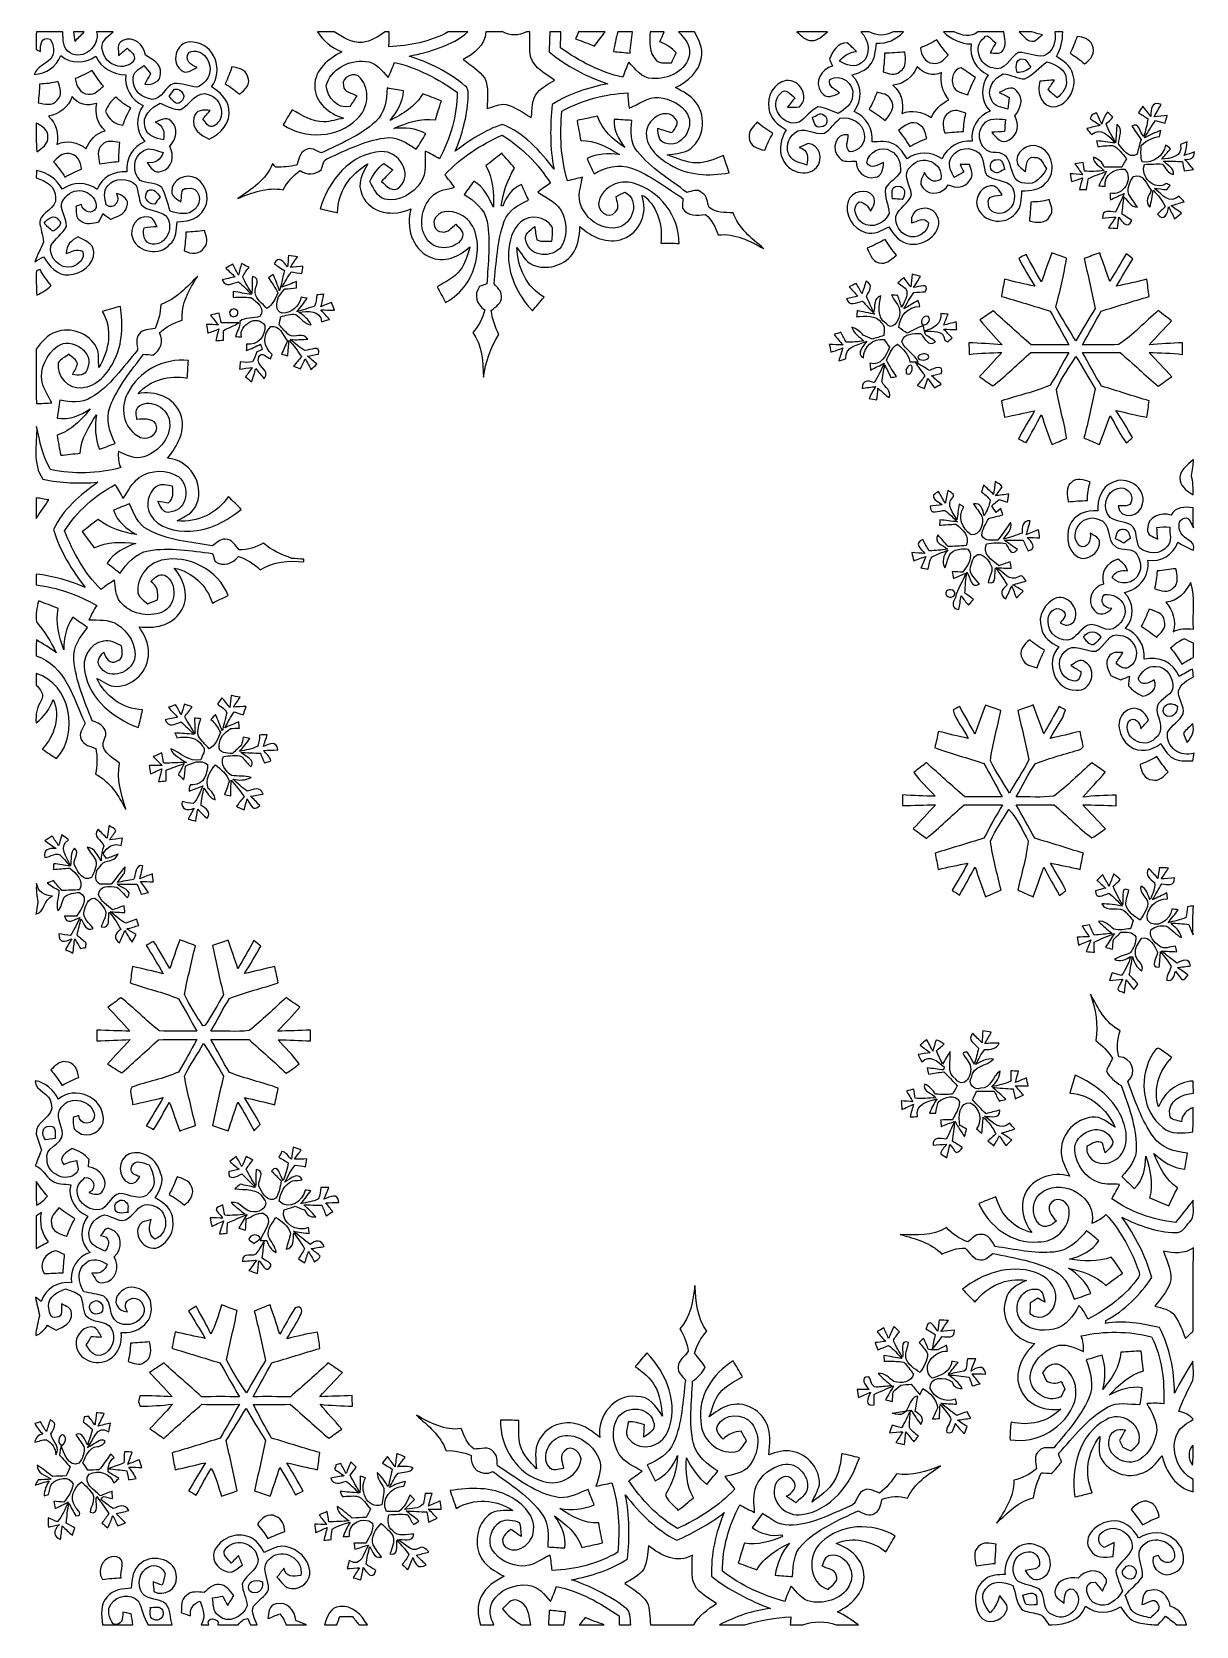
# Model space of a CAD drawing. Header units: centimetres. Extents: x -6.4 to 6.4, y -8.8 to 8.8.
import ezdxf

# ---------------------------------------------------------------- set-up
doc = ezdxf.new("R2010")
doc.units = ezdxf.units.CM
doc.header["$MEASUREMENT"] = 0
doc.layers.add('Camada 1', color=7, linetype='Continuous')

msp = doc.modelspace()

# ---------------------------------------------------------------- linework, layer by layer
at = {"layer": 'Camada 1'}
for points, knots in [([(-6.39304, 8.81944), (-6.39304, 8.81944), (-6.09847, 8.81944), (-6.09847, 8.81944), (-6.09847, 8.81944), (-6.09881, 8.73759), (-6.102, 8.63317), (-6.01909, 8.58731), (-6.01909, 8.58731), (-5.87516, 8.49911), (-5.68607, 8.66175), (-5.72628, 8.81944), (-5.72628, 8.81944), (-5.72628, 8.81944), (-5.54426, 8.81944), (-5.54426, 8.81944), (-5.54426, 8.81944), (-5.60882, 8.76652), (-5.69806, 8.70055), (-5.65714, 8.60389), (-5.65714, 8.60389), (-5.63562, 8.45043), (-5.41055, 8.37318), (-5.31388, 8.50265), (-5.31388, 8.50265), (-5.28708, 8.5665), (-5.35023, 8.59931), (-5.38762, 8.63741), (-5.38762, 8.63741), (-5.41197, 8.6173), (-5.46028, 8.57637), (-5.48428, 8.55627), (-5.48428, 8.55627), (-5.4804, 8.61447), (-5.50932, 8.69597), (-5.43665, 8.72243), (-5.43665, 8.72243), (-5.31883, 8.78381), (-5.19959, 8.67762), (-5.18583, 8.5605), (-5.18583, 8.5605), (-5.10962, 8.51817), (-5.00768, 8.46807), (-5.02002, 8.3633), (-5.02002, 8.3633), (-5.00979, 8.26558), (-5.11386, 8.22995), (-5.1936, 8.23912), (-5.1936, 8.23912), (-5.17243, 8.27827), (-5.15126, 8.31744), (-5.12974, 8.35625), (-5.12974, 8.35625), (-5.14772, 8.37882), (-5.18371, 8.42362), (-5.20206, 8.4462), (-5.20206, 8.4462), (-5.25638, 8.4088), (-5.33118, 8.37071), (-5.32058, 8.29133), (-5.32058, 8.29133), (-5.33293, 8.17209), (-5.22145, 8.08531), (-5.11281, 8.07191), (-5.11281, 8.07191), (-4.99745, 8.07261), (-4.96992, 8.21936), (-4.86938, 8.249), (-4.86938, 8.249), (-4.78296, 8.25429), (-4.70181, 8.21583), (-4.6168, 8.20561), (-4.6168, 8.20561), (-4.5593, 8.22924), (-4.50919, 8.2744), (-4.48522, 8.33261), (-4.48522, 8.33261), (-4.4256, 8.46313), (-4.55329, 8.66598), (-4.70675, 8.58943), (-4.70675, 8.58943), (-4.75791, 8.50477), (-4.68453, 8.45255), (-4.61291, 8.42398), (-4.61291, 8.42398), (-4.66794, 8.40493), (-4.73604, 8.34072), (-4.78966, 8.39681), (-4.78966, 8.39681), (-4.92407, 8.49488), (-4.82564, 8.7436), (-4.65666, 8.70479), (-4.65666, 8.70479), (-4.42419, 8.69385), (-4.31236, 8.38552), (-4.45593, 8.21196), (-4.45593, 8.21196), (-4.36845, 8.15374), (-4.27496, 8.08143), (-4.26366, 7.96854), (-4.26366, 7.96854), (-4.23686, 7.81755), (-4.35044, 7.6909), (-4.47922, 7.63269), (-4.47922, 7.63269), (-4.5727, 7.67396), (-4.68277, 7.74946), (-4.64889, 7.86906), (-4.64889, 7.86906), (-4.63832, 7.95901), (-4.53884, 7.95761), (-4.4697, 7.94985), (-4.4697, 7.94985), (-4.4905, 7.9262), (-4.53143, 7.87893), (-4.55224, 7.85529), (-4.55224, 7.85529), (-4.51484, 7.82284), (-4.48734, 7.74206), (-4.4256, 7.77945), (-4.4256, 7.77945), (-4.28941, 7.85495), (-4.33704, 8.08178), (-4.47993, 8.12235), (-4.47993, 8.12235), (-4.62138, 8.1855), (-4.68736, 8.01369), (-4.7946, 7.96007), (-4.7946, 7.96007), (-4.8768, 7.94985), (-4.94946, 8.00241), (-5.02355, 8.02852), (-5.02355, 8.02852), (-5.12304, 7.9823), (-5.22993, 7.88317), (-5.18936, 7.76181), (-5.18936, 7.76181), (-5.17102, 7.66514), (-5.06942, 7.64046), (-4.98756, 7.62494), (-4.98756, 7.62494), (-4.96922, 7.70995), (-4.98651, 7.78544), (-5.07753, 7.8179), (-5.07753, 7.8179), (-5.0232, 7.84189), (-4.9537, 7.88704), (-4.9022, 7.83132), (-4.9022, 7.83132), (-4.81083, 7.75545), (-4.84752, 7.62776), (-4.91737, 7.55156), (-4.91737, 7.55156), (-4.8588, 7.45384), (-4.88738, 7.30849), (-5.00627, 7.27638), (-5.00627, 7.27638), (-5.08246, 7.24217), (-5.13186, 7.31872), (-5.16748, 7.372), (-5.16748, 7.372), (-5.07787, 7.36106), (-5.0158, 7.40233), (-4.98827, 7.48454), (-4.98827, 7.48454), (-5.05848, 7.49687), (-5.13715, 7.55227), (-5.20417, 7.50429), (-5.20417, 7.50429), (-5.32623, 7.44395), (-5.33752, 7.26546), (-5.24369, 7.17549), (-5.24369, 7.17549), (-5.16784, 7.13916), (-5.07152, 7.15398), (-5.00591, 7.09682), (-5.00591, 7.09682), (-4.95723, 7.0164), (-4.94312, 6.92114), (-4.91067, 6.83401), (-4.91067, 6.83401), (-4.82035, 6.80861), (-4.7117, 6.77827), (-4.63902, 6.85799), (-4.63902, 6.85799), (-4.54589, 6.92714), (-4.58716, 7.12364), (-4.72227, 7.08554), (-4.72227, 7.08554), (-4.81012, 7.09507), (-4.77237, 6.98287), (-4.79565, 6.9342), (-4.79565, 6.9342), (-4.83093, 6.97052), (-4.89654, 6.99347), (-4.89513, 7.05379), (-4.89513, 7.05379), (-4.89654, 7.1829), (-4.7318, 7.26334), (-4.62492, 7.19842), (-4.62492, 7.19842), (-4.49438, 7.1254), (-4.46088, 6.92962), (-4.56352, 6.81918), (-4.56352, 6.81918), (-4.62808, 6.73593), (-4.73745, 6.71971), (-4.83551, 6.71759), (-4.83551, 6.71759), (-4.84222, 6.6301), (-4.84222, 6.53026), (-4.91418, 6.46747), (-4.91418, 6.46747), (-5.02284, 6.33764), (-5.26625, 6.37117), (-5.32623, 6.53238), (-5.32623, 6.53238), (-5.37703, 6.64386), (-5.27437, 6.79944), (-5.14772, 6.76875), (-5.14772, 6.76875), (-5.09447, 6.76663), (-5.08494, 6.69995), (-5.05529, 6.66574), (-5.05529, 6.66574), (-5.10363, 6.6615), (-5.15196, 6.65902), (-5.19959, 6.64915), (-5.19959, 6.64915), (-5.22427, 6.57789), (-5.19747, 6.47912), (-5.1114, 6.46994), (-5.1114, 6.46994), (-4.95017, 6.44771), (-4.85846, 6.67137), (-4.96217, 6.78602), (-4.96217, 6.78602), (-5.0426, 6.84776), (-5.1629, 6.83119), (-5.23309, 6.90808), (-5.23309, 6.90808), (-5.26133, 6.97793), (-5.26486, 7.0545), (-5.29061, 7.12505), (-5.29061, 7.12505), (-5.37386, 7.20619), (-5.52732, 7.21042), (-5.60175, 7.11553), (-5.60175, 7.11553), (-5.65714, 7.05908), (-5.63703, 6.97194), (-5.61939, 6.9035), (-5.61939, 6.9035), (-5.53261, 6.84142), (-5.46028, 6.94725), (-5.50474, 7.02909), (-5.50474, 7.02909), (-5.4423, 7.01145), (-5.3534, 6.96136), (-5.39255, 6.88233), (-5.39255, 6.88233), (-5.4109, 6.79626), (-5.50192, 6.77474), (-5.57072, 6.7437), (-5.57072, 6.7437), (-5.59929, 6.76485), (-5.62751, 6.78602), (-5.65572, 6.8072), (-5.65572, 6.8072), (-5.66773, 6.7839), (-5.691, 6.7377), (-5.70264, 6.71476), (-5.70264, 6.71476), (-5.76862, 6.70277), (-5.84234, 6.67843), (-5.90055, 6.7257), (-5.90055, 6.7257), (-5.96477, 6.75286), (-5.94571, 6.83153), (-5.957, 6.88693), (-5.957, 6.88693), (-5.94147, 6.89186), (-5.91043, 6.90245), (-5.89492, 6.90774), (-5.89492, 6.90774), (-5.87728, 6.82659), (-5.77144, 6.78356), (-5.73017, 6.87317), (-5.73017, 6.87317), (-5.72206, 7.05379), (-5.96723, 7.13034), (-6.06953, 6.98746), (-6.06953, 6.98746), (-6.17855, 6.89997), (-6.05754, 6.77474), (-6.05895, 6.66574), (-6.05895, 6.66574), (-6.10164, 6.58247), (-6.18912, 6.53345), (-6.23181, 6.45054), (-6.23181, 6.45054), (-6.25934, 6.32178), (-6.13197, 6.18208), (-5.99934, 6.21805), (-5.99934, 6.21805), (-5.92912, 6.24063), (-5.84412, 6.30731), (-5.88362, 6.38986), (-5.88362, 6.38986), (-5.94325, 6.42549), (-6.00499, 6.38069), (-6.06354, 6.36693), (-6.06354, 6.36693), (-6.0646, 6.45653), (-6.00357, 6.51369), (-5.92949, 6.55038), (-5.92949, 6.55038), (-5.86281, 6.51121), (-5.76121, 6.47876), (-5.75875, 6.38493), (-5.75875, 6.38493), (-5.74745, 6.24028), (-5.90232, 6.13762), (-6.03215, 6.12739), (-6.03215, 6.12739), (-6.16267, 6.1221), (-6.25544, 6.22511), (-6.31296, 6.32989), (-6.31296, 6.32989), (-6.34576, 6.31084), (-6.37857, 6.29214), (-6.41139, 6.27345), (-6.41139, 6.27345), (-6.38386, 6.34894), (-6.34152, 6.41843), (-6.3126, 6.49357), (-6.3126, 6.49357), (-6.32001, 6.57048), (-6.34965, 6.64316), (-6.35635, 6.71971), (-6.35635, 6.71971), (-6.33764, 6.83224), (-6.16303, 6.8587), (-6.18137, 6.98287), (-6.18137, 6.98287), (-6.17748, 7.106), (-6.29038, 7.17337), (-6.39444, 7.2016), (-6.39444, 7.2016), (-6.39375, 7.22241), (-6.39234, 7.26405), (-6.39163, 7.28486), (-6.39163, 7.28486), (-6.26886, 7.26015), (-6.16513, 7.18784), (-6.10658, 7.07602), (-6.10658, 7.07602), (-5.9891, 7.16244), (-5.83671, 7.16173), (-5.72135, 7.07284), (-5.72135, 7.07284), (-5.66878, 7.21006), (-5.53473, 7.28239), (-5.39043, 7.27004), (-5.39043, 7.27004), (-5.40385, 7.41574), (-5.3287, 7.5512), (-5.19077, 7.60518), (-5.19077, 7.60518), (-5.29449, 7.71877), (-5.29907, 7.8807), (-5.21124, 8.00522), (-5.21124, 8.00522), (-5.34387, 8.06696), (-5.42042, 8.19784), (-5.40278, 8.34425), (-5.40278, 8.34425), (-5.54567, 8.34918), (-5.67372, 8.41903), (-5.73617, 8.55062), (-5.73617, 8.55062), (-5.85435, 8.46419), (-6.0085, 8.46313), (-6.12281, 8.55627), (-6.12281, 8.55627), (-6.17185, 8.4328), (-6.28402, 8.35519), (-6.41631, 8.34743), (-6.41631, 8.34743), (-6.38668, 8.43456), (-6.29425, 8.46102), (-6.23359, 8.51993), (-6.23359, 8.51993), (-6.17889, 8.5859), (-6.20535, 8.67198), (-6.23887, 8.74042), (-6.23887, 8.74042), (-6.344, 8.76793), (-6.34787, 8.68257), (-6.34824, 8.60354), (-6.34824, 8.60354), (-6.36057, 8.60848), (-6.38457, 8.61871), (-6.39655, 8.624), (-6.39655, 8.624), (-6.39514, 8.68891), (-6.39409, 8.75417), (-6.39304, 8.81944)], [0, 0, 0, 0, 0.00970874, 0.00970874, 0.00970874, 0.00970874, 0.01941748, 0.01941748, 0.01941748, 0.01941748, 0.02912621, 0.02912621, 0.02912621, 0.02912621, 0.03883495, 0.03883495, 0.03883495, 0.03883495, 0.04854369, 0.04854369, 0.04854369, 0.04854369, 0.05825243, 0.05825243, 0.05825243, 0.05825243, 0.06796117, 0.06796117, 0.06796117, 0.06796117, 0.0776699, 0.0776699, 0.0776699, 0.0776699, 0.08737864, 0.08737864, 0.08737864, 0.08737864, 0.09708738, 0.09708738, 0.09708738, 0.09708738, 0.10679612, 0.10679612, 0.10679612, 0.10679612, 0.11650485, 0.11650485, 0.11650485, 0.11650485, 0.12621359, 0.12621359, 0.12621359, 0.12621359, 0.13592233, 0.13592233, 0.13592233, 0.13592233, 0.14563107, 0.14563107, 0.14563107, 0.14563107, 0.15533981, 0.15533981, 0.15533981, 0.15533981, 0.16504854, 0.16504854, 0.16504854, 0.16504854, 0.17475728, 0.17475728, 0.17475728, 0.17475728, 0.18446602, 0.18446602, 0.18446602, 0.18446602, 0.19417476, 0.19417476, 0.19417476, 0.19417476, 0.2038835, 0.2038835, 0.2038835, 0.2038835, 0.21359223, 0.21359223, 0.21359223, 0.21359223, 0.22330097, 0.22330097, 0.22330097, 0.22330097, 0.23300971, 0.23300971, 0.23300971, 0.23300971, 0.24271845, 0.24271845, 0.24271845, 0.24271845, 0.25242718, 0.25242718, 0.25242718, 0.25242718, 0.26213592, 0.26213592, 0.26213592, 0.26213592, 0.27184466, 0.27184466, 0.27184466, 0.27184466, 0.2815534, 0.2815534, 0.2815534, 0.2815534, 0.29126214, 0.29126214, 0.29126214, 0.29126214, 0.30097087, 0.30097087, 0.30097087, 0.30097087, 0.31067961, 0.31067961, 0.31067961, 0.31067961, 0.32038835, 0.32038835, 0.32038835, 0.32038835, 0.33009709, 0.33009709, 0.33009709, 0.33009709, 0.33980583, 0.33980583, 0.33980583, 0.33980583, 0.34951456, 0.34951456, 0.34951456, 0.34951456, 0.3592233, 0.3592233, 0.3592233, 0.3592233, 0.36893204, 0.36893204, 0.36893204, 0.36893204, 0.37864078, 0.37864078, 0.37864078, 0.37864078, 0.38834951, 0.38834951, 0.38834951, 0.38834951, 0.39805825, 0.39805825, 0.39805825, 0.39805825, 0.40776699, 0.40776699, 0.40776699, 0.40776699, 0.41747573, 0.41747573, 0.41747573, 0.41747573, 0.42718447, 0.42718447, 0.42718447, 0.42718447, 0.4368932, 0.4368932, 0.4368932, 0.4368932, 0.44660194, 0.44660194, 0.44660194, 0.44660194, 0.45631068, 0.45631068, 0.45631068, 0.45631068, 0.46601942, 0.46601942, 0.46601942, 0.46601942, 0.47572816, 0.47572816, 0.47572816, 0.47572816, 0.48543689, 0.48543689, 0.48543689, 0.48543689, 0.49514563, 0.49514563, 0.49514563, 0.49514563, 0.50485437, 0.50485437, 0.50485437, 0.50485437, 0.51456311, 0.51456311, 0.51456311, 0.51456311, 0.52427184, 0.52427184, 0.52427184, 0.52427184, 0.53398058, 0.53398058, 0.53398058, 0.53398058, 0.54368932, 0.54368932, 0.54368932, 0.54368932, 0.55339806, 0.55339806, 0.55339806, 0.55339806, 0.5631068, 0.5631068, 0.5631068, 0.5631068, 0.57281553, 0.57281553, 0.57281553, 0.57281553, 0.58252427, 0.58252427, 0.58252427, 0.58252427, 0.59223301, 0.59223301, 0.59223301, 0.59223301, 0.60194175, 0.60194175, 0.60194175, 0.60194175, 0.61165049, 0.61165049, 0.61165049, 0.61165049, 0.62135922, 0.62135922, 0.62135922, 0.62135922, 0.63106796, 0.63106796, 0.63106796, 0.63106796, 0.6407767, 0.6407767, 0.6407767, 0.6407767, 0.65048544, 0.65048544, 0.65048544, 0.65048544, 0.66019417, 0.66019417, 0.66019417, 0.66019417, 0.66990291, 0.66990291, 0.66990291, 0.66990291, 0.67961165, 0.67961165, 0.67961165, 0.67961165, 0.68932039, 0.68932039, 0.68932039, 0.68932039, 0.69902913, 0.69902913, 0.69902913, 0.69902913, 0.70873786, 0.70873786, 0.70873786, 0.70873786, 0.7184466, 0.7184466, 0.7184466, 0.7184466, 0.72815534, 0.72815534, 0.72815534, 0.72815534, 0.73786408, 0.73786408, 0.73786408, 0.73786408, 0.74757282, 0.74757282, 0.74757282, 0.74757282, 0.75728155, 0.75728155, 0.75728155, 0.75728155, 0.76699029, 0.76699029, 0.76699029, 0.76699029, 0.77669903, 0.77669903, 0.77669903, 0.77669903, 0.78640777, 0.78640777, 0.78640777, 0.78640777, 0.7961165, 0.7961165, 0.7961165, 0.7961165, 0.80582524, 0.80582524, 0.80582524, 0.80582524, 0.81553398, 0.81553398, 0.81553398, 0.81553398, 0.82524272, 0.82524272, 0.82524272, 0.82524272, 0.83495146, 0.83495146, 0.83495146, 0.83495146, 0.84466019, 0.84466019, 0.84466019, 0.84466019, 0.85436893, 0.85436893, 0.85436893, 0.85436893, 0.86407767, 0.86407767, 0.86407767, 0.86407767, 0.87378641, 0.87378641, 0.87378641, 0.87378641, 0.88349515, 0.88349515, 0.88349515, 0.88349515, 0.89320388, 0.89320388, 0.89320388, 0.89320388, 0.90291262, 0.90291262, 0.90291262, 0.90291262, 0.91262136, 0.91262136, 0.91262136, 0.91262136, 0.9223301, 0.9223301, 0.9223301, 0.9223301, 0.93203883, 0.93203883, 0.93203883, 0.93203883, 0.94174757, 0.94174757, 0.94174757, 0.94174757, 0.95145631, 0.95145631, 0.95145631, 0.95145631, 0.96116505, 0.96116505, 0.96116505, 0.96116505, 0.97087379, 0.97087379, 0.97087379, 0.97087379, 0.98058252, 0.98058252, 0.98058252, 0.98058252, 1, 1, 1, 1]), ([(-5.98134, 8.81944), (-5.98134, 8.81944), (-5.86317, 8.81944), (-5.86317, 8.81944), (-5.86317, 8.81944), (-5.89845, 8.78487), (-5.93266, 8.74994), (-5.96723, 8.71466), (-5.96723, 8.71466), (-5.97076, 8.74077), (-5.97782, 8.79333), (-5.98134, 8.81944)], [0, 0, 0, 0, 0.25, 0.25, 0.25, 0.25, 0.5, 0.5, 0.5, 0.5, 1, 1, 1, 1]), ([(-3.28295, 8.81944), (-3.28295, 8.81944), (-3.09667, 8.81944), (-3.09667, 8.81944), (-3.09667, 8.81944), (-3.00319, 8.76088), (-2.9023, 8.69244), (-2.78623, 8.70338), (-2.78623, 8.70338), (-2.69027, 8.71043), (-2.61055, 8.76793), (-2.53293, 8.81944), (-2.53293, 8.81944), (-2.53293, 8.81944), (-2.48708, 8.81944), (-2.48708, 8.81944), (-2.48708, 8.81944), (-2.48849, 8.76405), (-2.48954, 8.70902), (-2.49061, 8.65363), (-2.49061, 8.65363), (-2.26377, 8.66633), (-2.03446, 8.70761), (-1.83373, 8.81944), (-1.83373, 8.81944), (-1.83373, 8.81944), (-1.61712, 8.81944), (-1.61712, 8.81944), (-1.61712, 8.81944), (-1.7974, 8.65928), (-2.03694, 8.60389), (-2.26518, 8.54957), (-2.26518, 8.54957), (-2.04328, 8.47831), (-1.82738, 8.37529), (-1.64958, 8.2229), (-1.64958, 8.2229), (-1.60019, 8.19114), (-1.61712, 8.12834), (-1.615, 8.07931), (-1.615, 8.07931), (-1.62736, 7.87893), (-1.68027, 7.68314), (-1.75648, 7.49828), (-1.75648, 7.49828), (-1.59631, 7.61753), (-1.42769, 7.7364), (-1.23401, 7.79392), (-1.23401, 7.79392), (-0.99484, 7.70149), (-0.81667, 7.49828), (-0.66357, 7.29967), (-0.66357, 7.29967), (-0.71154, 7.53497), (-0.70838, 7.77769), (-0.68367, 8.01581), (-0.68367, 8.01581), (-0.49671, 8.13505), (-0.28363, 8.20278), (-0.06702, 8.24547), (-0.06702, 8.24547), (-0.30339, 8.32131), (-0.52563, 8.43985), (-0.7179, 8.59719), (-0.7179, 8.59719), (-0.71578, 8.67127), (-0.71366, 8.74535), (-0.71084, 8.81944), (-0.71084, 8.81944), (-0.71084, 8.81944), (-0.58702, 8.81944), (-0.58702, 8.81944), (-0.58702, 8.81944), (-0.58914, 8.76088), (-0.5909, 8.70267), (-0.59265, 8.64411), (-0.59265, 8.64411), (-0.38522, 8.49418), (-0.15451, 8.37388), (0.09701, 8.31708), (0.09701, 8.31708), (0.11747, 8.37352), (0.1397, 8.42962), (0.16369, 8.48465), (0.16369, 8.48465), (0.23495, 8.4074), (0.30762, 8.30579), (0.42403, 8.30297), (0.42403, 8.30297), (0.59513, 8.28886), (0.80822, 8.38552), (0.83431, 8.5725), (0.83431, 8.5725), (0.85195, 8.67269), (0.77645, 8.75171), (0.71508, 8.81944), (0.71508, 8.81944), (0.71508, 8.81944), (0.89076, 8.81944), (0.89076, 8.81944), (0.89076, 8.81944), (0.93944, 8.73407), (0.98672, 8.63847), (0.96731, 8.53722), (0.96731, 8.53722), (0.94826, 8.37917), (0.81492, 8.27087), (0.68192, 8.20278), (0.68192, 8.20278), (0.76376, 8.15657), (0.85336, 8.11424), (0.90945, 8.03557), (0.90945, 8.03557), (1.03222, 7.87541), (0.99165, 7.6133), (0.81808, 7.50569), (0.81808, 7.50569), (0.74577, 7.47289), (0.66462, 7.47112), (0.58773, 7.45701), (0.58773, 7.45701), (0.69427, 7.4182), (0.80186, 7.372), (0.91722, 7.36776), (0.91722, 7.36776), (1.02022, 7.36881), (1.1169, 7.41079), (1.21038, 7.45031), (1.21038, 7.45031), (1.23189, 7.38611), (1.25377, 7.32225), (1.27528, 7.2584), (1.27528, 7.2584), (1.05375, 7.21995), (0.81314, 7.2277), (0.61736, 7.34976), (0.61736, 7.34976), (0.48612, 7.42984), (0.33301, 7.55543), (0.36018, 7.72795), (0.36018, 7.72795), (0.37958, 7.86058), (0.57855, 7.99006), (0.67839, 7.86024), (0.67839, 7.86024), (0.73025, 7.81755), (0.67415, 7.74242), (0.64028, 7.70573), (0.64028, 7.70573), (0.58702, 7.71771), (0.53586, 7.7357), (0.48401, 7.75194), (0.48401, 7.75194), (0.48894, 7.69055), (0.48965, 7.60448), (0.56585, 7.58825), (0.56585, 7.58825), (0.74224, 7.5191), (0.89817, 7.75687), (0.81314, 7.90751), (0.81314, 7.90751), (0.74824, 8.01687), (0.62089, 8.08037), (0.49705, 8.09166), (0.49705, 8.09166), (0.37358, 8.10436), (0.27657, 8.01546), (0.16756, 7.97418), (0.16756, 7.97418), (0.1598, 8.03027), (0.15416, 8.08637), (0.15168, 8.14282), (0.15168, 8.14282), (-0.10337, 8.13258), (-0.35348, 8.06555), (-0.5775, 7.94278), (-0.5775, 7.94278), (-0.59901, 7.68419), (-0.59231, 7.42032), (-0.51435, 7.17055), (-0.51435, 7.17055), (-0.45966, 7.18397), (-0.40498, 7.19666), (-0.34995, 7.20901), (-0.34995, 7.20901), (-0.35524, 7.18114), (-0.36617, 7.1254), (-0.37146, 7.09753), (-0.37146, 7.09753), (-0.45013, 6.86082), (-0.19685, 6.60541), (0.0388, 6.65198), (0.0388, 6.65198), (0.2099, 6.69079), (0.2942, 6.95042), (0.12064, 7.04497), (0.12064, 7.04497), (0.0963, 7.03333), (0.04797, 7.0097), (0.02363, 6.99805), (0.02363, 6.99805), (0.03033, 6.94019), (0.0709, 6.87139), (0.01517, 6.82519), (0.01517, 6.82519), (-0.0582, 6.72641), (-0.20496, 6.85024), (-0.1651, 6.95042), (-0.1651, 6.95042), (-0.12064, 7.106), (0.06349, 7.19137), (0.21519, 7.14375), (0.21519, 7.14375), (0.50553, 7.06261), (0.72036, 6.78003), (0.72107, 6.4777), (0.72107, 6.4777), (0.65298, 6.47805), (0.5849, 6.47876), (0.51717, 6.47946), (0.51717, 6.47946), (0.54256, 6.67173), (0.48789, 6.86752), (0.33972, 6.9984), (0.33972, 6.9984), (0.33126, 7.00017), (0.31433, 7.00439), (0.30621, 7.00651), (0.30621, 7.00651), (0.38276, 6.82449), (0.28821, 6.59306), (0.09947, 6.52814), (0.09947, 6.52814), (-0.07126, 6.46394), (-0.25047, 6.54931), (-0.37677, 6.66396), (-0.37677, 6.66396), (-0.38311, 6.55672), (-0.39299, 6.44136), (-0.46355, 6.35458), (-0.46355, 6.35458), (-0.56161, 6.22511), (-0.74648, 6.18067), (-0.89641, 6.23675), (-0.89641, 6.23675), (-0.98071, 6.27415), (-1.02164, 6.36269), (-1.07456, 6.4329), (-1.07456, 6.4329), (-1.06856, 6.21242), (-0.97119, 5.99439), (-0.77364, 5.88256), (-0.77364, 5.88256), (-0.81704, 5.8314), (-0.86006, 5.78026), (-0.90346, 5.72981), (-0.90346, 5.72981), (-1.06539, 5.90479), (-1.17792, 6.13409), (-1.1684, 6.3768), (-1.1684, 6.3768), (-1.15817, 6.49851), (-1.12854, 6.63081), (-1.03292, 6.71547), (-1.03292, 6.71547), (-0.9331, 6.80332), (-0.75917, 6.77615), (-0.68757, 6.66467), (-0.68757, 6.66467), (-0.66886, 6.61246), (-0.68579, 6.55601), (-0.6865, 6.50239), (-0.6865, 6.50239), (-0.74259, 6.50275), (-0.80081, 6.49252), (-0.85372, 6.5151), (-0.85372, 6.5151), (-0.86395, 6.56483), (-0.87171, 6.61492), (-0.87665, 6.66574), (-0.87665, 6.66574), (-0.92709, 6.62199), (-1.00682, 6.57472), (-0.97189, 6.49498), (-0.97189, 6.49498), (-0.92991, 6.32495), (-0.68085, 6.31119), (-0.58525, 6.4389), (-0.58525, 6.4389), (-0.51469, 6.54437), (-0.52317, 6.68901), (-0.56656, 6.80332), (-0.56656, 6.80332), (-0.61207, 6.9275), (-0.74436, 6.97335), (-0.84208, 7.04639), (-0.84208, 7.04639), (-0.79798, 7.0813), (-0.75106, 7.11234), (-0.70414, 7.14375), (-0.70414, 7.14375), (-0.83714, 7.3607), (-1.02305, 7.54027), (-1.23684, 7.67644), (-1.23684, 7.67644), (-1.47284, 7.56954), (-1.69545, 7.42914), (-1.87218, 7.2383), (-1.87218, 7.2383), (-1.83515, 7.19242), (-1.79916, 7.14621), (-1.76423, 7.0986), (-1.76423, 7.0986), (-1.85313, 7.07602), (-1.95615, 7.0679), (-2.02106, 6.99452), (-2.02106, 6.99452), (-2.12936, 6.8721), (-2.16887, 6.67315), (-2.07573, 6.53062), (-2.07573, 6.53062), (-1.99495, 6.3955), (-1.76742, 6.39409), (-1.68592, 6.52921), (-1.68592, 6.52921), (-1.64535, 6.59694), (-1.71167, 6.64386), (-1.74978, 6.69149), (-1.74978, 6.69149), (-1.79599, 6.65621), (-1.83549, 6.59058), (-1.90287, 6.60471), (-1.90287, 6.60471), (-1.98332, 6.60259), (-2.01965, 6.71054), (-1.97131, 6.76663), (-1.97131, 6.76663), (-1.90429, 6.86469), (-1.76106, 6.83472), (-1.67323, 6.78356), (-1.67323, 6.78356), (-1.51765, 6.68619), (-1.49153, 6.47629), (-1.52293, 6.31013), (-1.52293, 6.31013), (-1.55363, 6.10517), (-1.68239, 5.92208), (-1.86443, 5.82329), (-1.86443, 5.82329), (-1.89583, 5.88151), (-1.92722, 5.93972), (-1.95826, 5.99756), (-1.95826, 5.99756), (-1.86689, 6.04801), (-1.76812, 6.09564), (-1.70285, 6.18067), (-1.70285, 6.18067), (-1.64287, 6.25544), (-1.62172, 6.35105), (-1.59385, 6.44031), (-1.59385, 6.44031), (-1.71238, 6.33236), (-1.88595, 6.25086), (-2.04257, 6.33024), (-2.04257, 6.33024), (-2.24084, 6.41879), (-2.30116, 6.66503), (-2.2479, 6.86118), (-2.2479, 6.86118), (-2.4317, 6.76945), (-2.70157, 6.80437), (-2.78553, 7.01321), (-2.78553, 7.01321), (-2.84938, 7.13105), (-2.78659, 7.25557), (-2.72415, 7.35753), (-2.72415, 7.35753), (-2.91994, 7.24675), (-3.05859, 7.04744), (-3.05929, 6.81708), (-3.05929, 6.81708), (-3.1242, 6.83153), (-3.1891, 6.84635), (-3.25366, 6.86152), (-3.25366, 6.86152), (-3.16089, 7.16845), (-2.91782, 7.47783), (-2.57422, 7.49335), (-2.57422, 7.49335), (-2.38266, 7.50746), (-2.21721, 7.24146), (-2.37313, 7.1007), (-2.37313, 7.1007), (-2.44756, 7.0298), (-2.51953, 7.1127), (-2.57174, 7.16421), (-2.57174, 7.16421), (-2.53223, 7.20865), (-2.49132, 7.25099), (-2.44722, 7.29085), (-2.44722, 7.29085), (-2.48038, 7.31448), (-2.51388, 7.33812), (-2.54706, 7.36177), (-2.54706, 7.36177), (-2.61691, 7.31097), (-2.66664, 7.24076), (-2.70121, 7.16244), (-2.70121, 7.16244), (-2.65959, 7.08907), (-2.62502, 6.9924), (-2.53541, 6.9656), (-2.53541, 6.9656), (-2.38054, 6.93596), (-2.22037, 7.02839), (-2.13676, 7.1561), (-2.13676, 7.1561), (-2.06974, 7.25769), (-2.09303, 7.38575), (-2.09091, 7.50005), (-2.09091, 7.50005), (-2.03694, 7.47323), (-1.98332, 7.44502), (-1.93075, 7.41539), (-1.93075, 7.41539), (-1.80903, 7.64151), (-1.73601, 7.89305), (-1.73637, 8.15093), (-1.73637, 8.15093), (-1.94556, 8.30121), (-2.17769, 8.42115), (-2.42922, 8.48218), (-2.42922, 8.48218), (-2.45109, 8.42574), (-2.47368, 8.36965), (-2.49802, 8.31426), (-2.49802, 8.31426), (-2.56821, 8.38799), (-2.63701, 8.48959), (-2.75025, 8.49277), (-2.75025, 8.49277), (-2.92981, 8.51005), (-3.14289, 8.40916), (-3.18452, 8.22078), (-3.18452, 8.22078), (-3.17465, 8.09589), (-3.06105, 7.96148), (-2.92522, 7.99288), (-2.92522, 7.99288), (-2.89489, 8.02957), (-2.87126, 8.07155), (-2.84726, 8.11283), (-2.84726, 8.11283), (-2.89418, 8.14634), (-2.99191, 8.14704), (-2.99295, 8.22254), (-2.99295, 8.22254), (-3.02436, 8.32414), (-2.86278, 8.39011), (-2.80492, 8.30756), (-2.80492, 8.30756), (-2.69487, 8.17738), (-2.7185, 7.96889), (-2.84232, 7.85566), (-2.84232, 7.85566), (-3.05717, 7.64222), (-3.41347, 7.62847), (-3.66323, 7.78898), (-3.66323, 7.78898), (-3.62902, 7.84542), (-3.59445, 7.90151), (-3.56022, 7.95796), (-3.56022, 7.95796), (-3.45334, 7.8941), (-3.34044, 7.82143), (-3.21098, 7.8225), (-3.21098, 7.8225), (-3.13725, 7.82742), (-3.06599, 7.84789), (-2.99402, 7.86377), (-2.99402, 7.86377), (-3.15241, 7.9121), (-3.31645, 8.03733), (-3.31045, 8.21901), (-3.31045, 8.21901), (-3.31786, 8.4021), (-3.1563, 8.5224), (-3.0113, 8.59895), (-3.0113, 8.59895), (-3.12349, 8.64234), (-3.21734, 8.71889), (-3.28295, 8.81944)], [0, 0, 0, 0, 0.00806452, 0.00806452, 0.00806452, 0.00806452, 0.01612903, 0.01612903, 0.01612903, 0.01612903, 0.02419355, 0.02419355, 0.02419355, 0.02419355, 0.03225806, 0.03225806, 0.03225806, 0.03225806, 0.04032258, 0.04032258, 0.04032258, 0.04032258, 0.0483871, 0.0483871, 0.0483871, 0.0483871, 0.05645161, 0.05645161, 0.05645161, 0.05645161, 0.06451613, 0.06451613, 0.06451613, 0.06451613, 0.07258065, 0.07258065, 0.07258065, 0.07258065, 0.08064516, 0.08064516, 0.08064516, 0.08064516, 0.08870968, 0.08870968, 0.08870968, 0.08870968, 0.09677419, 0.09677419, 0.09677419, 0.09677419, 0.10483871, 0.10483871, 0.10483871, 0.10483871, 0.11290323, 0.11290323, 0.11290323, 0.11290323, 0.12096774, 0.12096774, 0.12096774, 0.12096774, 0.12903226, 0.12903226, 0.12903226, 0.12903226, 0.13709677, 0.13709677, 0.13709677, 0.13709677, 0.14516129, 0.14516129, 0.14516129, 0.14516129, 0.15322581, 0.15322581, 0.15322581, 0.15322581, 0.16129032, 0.16129032, 0.16129032, 0.16129032, 0.16935484, 0.16935484, 0.16935484, 0.16935484, 0.17741935, 0.17741935, 0.17741935, 0.17741935, 0.18548387, 0.18548387, 0.18548387, 0.18548387, 0.19354839, 0.19354839, 0.19354839, 0.19354839, 0.2016129, 0.2016129, 0.2016129, 0.2016129, 0.20967742, 0.20967742, 0.20967742, 0.20967742, 0.21774194, 0.21774194, 0.21774194, 0.21774194, 0.22580645, 0.22580645, 0.22580645, 0.22580645, 0.23387097, 0.23387097, 0.23387097, 0.23387097, 0.24193548, 0.24193548, 0.24193548, 0.24193548, 0.25, 0.25, 0.25, 0.25, 0.25806452, 0.25806452, 0.25806452, 0.25806452, 0.26612903, 0.26612903, 0.26612903, 0.26612903, 0.27419355, 0.27419355, 0.27419355, 0.27419355, 0.28225806, 0.28225806, 0.28225806, 0.28225806, 0.29032258, 0.29032258, 0.29032258, 0.29032258, 0.2983871, 0.2983871, 0.2983871, 0.2983871, 0.30645161, 0.30645161, 0.30645161, 0.30645161, 0.31451613, 0.31451613, 0.31451613, 0.31451613, 0.32258065, 0.32258065, 0.32258065, 0.32258065, 0.33064516, 0.33064516, 0.33064516, 0.33064516, 0.33870968, 0.33870968, 0.33870968, 0.33870968, 0.34677419, 0.34677419, 0.34677419, 0.34677419, 0.35483871, 0.35483871, 0.35483871, 0.35483871, 0.36290323, 0.36290323, 0.36290323, 0.36290323, 0.37096774, 0.37096774, 0.37096774, 0.37096774, 0.37903226, 0.37903226, 0.37903226, 0.37903226, 0.38709677, 0.38709677, 0.38709677, 0.38709677, 0.39516129, 0.39516129, 0.39516129, 0.39516129, 0.40322581, 0.40322581, 0.40322581, 0.40322581, 0.41129032, 0.41129032, 0.41129032, 0.41129032, 0.41935484, 0.41935484, 0.41935484, 0.41935484, 0.42741935, 0.42741935, 0.42741935, 0.42741935, 0.43548387, 0.43548387, 0.43548387, 0.43548387, 0.44354839, 0.44354839, 0.44354839, 0.44354839, 0.4516129, 0.4516129, 0.4516129, 0.4516129, 0.45967742, 0.45967742, 0.45967742, 0.45967742, 0.46774194, 0.46774194, 0.46774194, 0.46774194, 0.47580645, 0.47580645, 0.47580645, 0.47580645, 0.48387097, 0.48387097, 0.48387097, 0.48387097, 0.49193548, 0.49193548, 0.49193548, 0.49193548, 0.5, 0.5, 0.5, 0.5, 0.50806452, 0.50806452, 0.50806452, 0.50806452, 0.51612903, 0.51612903, 0.51612903, 0.51612903, 0.52419355, 0.52419355, 0.52419355, 0.52419355, 0.53225806, 0.53225806, 0.53225806, 0.53225806, 0.54032258, 0.54032258, 0.54032258, 0.54032258, 0.5483871, 0.5483871, 0.5483871, 0.5483871, 0.55645161, 0.55645161, 0.55645161, 0.55645161, 0.56451613, 0.56451613, 0.56451613, 0.56451613, 0.57258065, 0.57258065, 0.57258065, 0.57258065, 0.58064516, 0.58064516, 0.58064516, 0.58064516, 0.58870968, 0.58870968, 0.58870968, 0.58870968, 0.59677419, 0.59677419, 0.59677419, 0.59677419, 0.60483871, 0.60483871, 0.60483871, 0.60483871, 0.61290323, 0.61290323, 0.61290323, 0.61290323, 0.62096774, 0.62096774, 0.62096774, 0.62096774, 0.62903226, 0.62903226, 0.62903226, 0.62903226, 0.63709677, 0.63709677, 0.63709677, 0.63709677, 0.64516129, 0.64516129, 0.64516129, 0.64516129, 0.65322581, 0.65322581, 0.65322581, 0.65322581, 0.66129032, 0.66129032, 0.66129032, 0.66129032, 0.66935484, 0.66935484, 0.66935484, 0.66935484, 0.67741935, 0.67741935, 0.67741935, 0.67741935, 0.68548387, 0.68548387, 0.68548387, 0.68548387, 0.69354839, 0.69354839, 0.69354839, 0.69354839, 0.7016129, 0.7016129, 0.7016129, 0.7016129, 0.70967742, 0.70967742, 0.70967742, 0.70967742, 0.71774194, 0.71774194, 0.71774194, 0.71774194, 0.72580645, 0.72580645, 0.72580645, 0.72580645, 0.73387097, 0.73387097, 0.73387097, 0.73387097, 0.74193548, 0.74193548, 0.74193548, 0.74193548, 0.75, 0.75, 0.75, 0.75, 0.75806452, 0.75806452, 0.75806452, 0.75806452, 0.76612903, 0.76612903, 0.76612903, 0.76612903, 0.77419355, 0.77419355, 0.77419355, 0.77419355, 0.78225806, 0.78225806, 0.78225806, 0.78225806, 0.79032258, 0.79032258, 0.79032258, 0.79032258, 0.7983871, 0.7983871, 0.7983871, 0.7983871, 0.80645161, 0.80645161, 0.80645161, 0.80645161, 0.81451613, 0.81451613, 0.81451613, 0.81451613, 0.82258065, 0.82258065, 0.82258065, 0.82258065, 0.83064516, 0.83064516, 0.83064516, 0.83064516, 0.83870968, 0.83870968, 0.83870968, 0.83870968, 0.84677419, 0.84677419, 0.84677419, 0.84677419, 0.85483871, 0.85483871, 0.85483871, 0.85483871, 0.86290323, 0.86290323, 0.86290323, 0.86290323, 0.87096774, 0.87096774, 0.87096774, 0.87096774, 0.87903226, 0.87903226, 0.87903226, 0.87903226, 0.88709677, 0.88709677, 0.88709677, 0.88709677, 0.89516129, 0.89516129, 0.89516129, 0.89516129, 0.90322581, 0.90322581, 0.90322581, 0.90322581, 0.91129032, 0.91129032, 0.91129032, 0.91129032, 0.91935484, 0.91935484, 0.91935484, 0.91935484, 0.92741935, 0.92741935, 0.92741935, 0.92741935, 0.93548387, 0.93548387, 0.93548387, 0.93548387, 0.94354839, 0.94354839, 0.94354839, 0.94354839, 0.9516129, 0.9516129, 0.9516129, 0.9516129, 0.95967742, 0.95967742, 0.95967742, 0.95967742, 0.96774194, 0.96774194, 0.96774194, 0.96774194, 0.97580645, 0.97580645, 0.97580645, 0.97580645, 0.98387097, 0.98387097, 0.98387097, 0.98387097, 1, 1, 1, 1]), ([(-1.41781, 8.81944), (-1.41781, 8.81944), (-1.23119, 8.81944), (-1.23119, 8.81944), (-1.23119, 8.81944), (-1.14687, 8.7704), (-1.05445, 8.77675), (-0.96943, 8.81944), (-0.96943, 8.81944), (-0.96943, 8.81944), (-0.93098, 8.81944), (-0.93098, 8.81944), (-0.93098, 8.81944), (-0.93132, 8.72525), (-0.93839, 8.63035), (-0.92216, 8.53686), (-0.92216, 8.53686), (-0.87982, 8.41587), (-0.75459, 8.35625), (-0.65722, 8.28498), (-0.65722, 8.28498), (-0.72284, 8.243), (-0.79445, 8.20807), (-0.84771, 8.14987), (-0.84771, 8.14987), (-0.91227, 8.07226), (-0.90063, 7.96395), (-0.91546, 7.87011), (-0.91546, 7.87011), (-1.00541, 7.92444), (-1.0929, 7.98688), (-1.1945, 8.01687), (-1.1945, 8.01687), (-1.26717, 8.02569), (-1.3349, 7.989), (-1.40334, 7.9703), (-1.40334, 7.9703), (-1.40582, 8.08178), (-1.38041, 8.20208), (-1.43087, 8.30615), (-1.43087, 8.30615), (-1.49153, 8.39399), (-1.58574, 8.45008), (-1.6697, 8.51323), (-1.6697, 8.51323), (-1.54552, 8.57708), (-1.43121, 8.66986), (-1.41781, 8.81944)], [0, 0, 0, 0, 0.07692308, 0.07692308, 0.07692308, 0.07692308, 0.15384615, 0.15384615, 0.15384615, 0.15384615, 0.23076923, 0.23076923, 0.23076923, 0.23076923, 0.30769231, 0.30769231, 0.30769231, 0.30769231, 0.38461538, 0.38461538, 0.38461538, 0.38461538, 0.46153846, 0.46153846, 0.46153846, 0.46153846, 0.53846154, 0.53846154, 0.53846154, 0.53846154, 0.61538462, 0.61538462, 0.61538462, 0.61538462, 0.69230769, 0.69230769, 0.69230769, 0.69230769, 0.76923077, 0.76923077, 0.76923077, 0.76923077, 0.84615385, 0.84615385, 0.84615385, 0.84615385, 1, 1, 1, 1]), ([(-0.39334, 8.81944), (-0.39334, 8.81944), (-0.09701, 8.81944), (-0.09701, 8.81944), (-0.09701, 8.81944), (-0.13864, 8.769), (-0.17673, 8.71573), (-0.21449, 8.66245), (-0.21449, 8.66245), (-0.28434, 8.68962), (-0.35453, 8.71608), (-0.42438, 8.74254), (-0.42438, 8.74254), (-0.41663, 8.76194), (-0.40111, 8.80039), (-0.39334, 8.81944)], [0, 0, 0, 0, 0.2, 0.2, 0.2, 0.2, 0.4, 0.4, 0.4, 0.4, 0.6, 0.6, 0.6, 0.6, 1, 1, 1, 1]), ([(0.04409, 8.81944), (0.04409, 8.81944), (0.2053, 8.81944), (0.2053, 8.81944), (0.2053, 8.81944), (0.19261, 8.74183), (0.1845, 8.66352), (0.17744, 8.58519), (0.17744, 8.58519), (0.11606, 8.59049), (0.05467, 8.59577), (-0.00669, 8.60072), (-0.00669, 8.60072), (0.00706, 8.67444), (0.02187, 8.74783), (0.04409, 8.81944)], [0, 0, 0, 0, 0.2, 0.2, 0.2, 0.2, 0.4, 0.4, 0.4, 0.4, 0.6, 0.6, 0.6, 0.6, 1, 1, 1, 1]), ([(0.40075, 8.81944), (0.40075, 8.81944), (0.55386, 8.81944), (0.55386, 8.81944), (0.55386, 8.81944), (0.54256, 8.79192), (0.52034, 8.73724), (0.50906, 8.71007), (0.50906, 8.71007), (0.57643, 8.68009), (0.64099, 8.64376), (0.68967, 8.5866), (0.68967, 8.5866), (0.67663, 8.55979), (0.65017, 8.50547), (0.63712, 8.47831), (0.63712, 8.47831), (0.58067, 8.48183), (0.5087, 8.4582), (0.46708, 8.50793), (0.46708, 8.50793), (0.38452, 8.58943), (0.39017, 8.71325), (0.40075, 8.81944)], [0, 0, 0, 0, 0.14285714, 0.14285714, 0.14285714, 0.14285714, 0.28571429, 0.28571429, 0.28571429, 0.28571429, 0.42857143, 0.42857143, 0.42857143, 0.42857143, 0.57142857, 0.57142857, 0.57142857, 0.57142857, 0.71428571, 0.71428571, 0.71428571, 0.71428571, 1, 1, 1, 1]), ([(2.73297, 8.81944), (2.73297, 8.81944), (2.82327, 8.81944), (2.82327, 8.81944), (2.82327, 8.81944), (2.91007, 8.77322), (3.00319, 8.77111), (3.08926, 8.81944), (3.08926, 8.81944), (3.08926, 8.81944), (3.20392, 8.81944), (3.20392, 8.81944), (3.20392, 8.81944), (3.1242, 8.73653), (3.02048, 8.68467), (2.90371, 8.69314), (2.90371, 8.69314), (2.89277, 8.6113), (2.89065, 8.52099), (2.83491, 8.45431), (2.83491, 8.45431), (2.78623, 8.39011), (2.7044, 8.36824), (2.63313, 8.33931), (2.63313, 8.33931), (2.7492, 8.23172), (2.74849, 8.06344), (2.65818, 7.93962), (2.65818, 7.93962), (2.78835, 7.8761), (2.87019, 7.74876), (2.85608, 7.6013), (2.85608, 7.6013), (2.93687, 7.60095), (3.02506, 7.61753), (3.09879, 7.57519), (3.09879, 7.57519), (3.16618, 7.54274), (3.20216, 7.4736), (3.24379, 7.41539), (3.24379, 7.41539), (3.36196, 7.49511), (3.5133, 7.49652), (3.63078, 7.41398), (3.63078, 7.41398), (3.68899, 7.54486), (3.81847, 7.62353), (3.96239, 7.60942), (3.96239, 7.60942), (3.94616, 7.75545), (4.02766, 7.88704), (4.16243, 7.94278), (4.16243, 7.94278), (4.05482, 8.05568), (4.05553, 8.21936), (4.1409, 8.34531), (4.1409, 8.34531), (4.00437, 8.40387), (3.93171, 8.53969), (3.95323, 8.68644), (3.95323, 8.68644), (3.83433, 8.68574), (3.73062, 8.74077), (3.64525, 8.81944), (3.64525, 8.81944), (3.64525, 8.81944), (3.76414, 8.81944), (3.76414, 8.81944), (3.76414, 8.81944), (3.85056, 8.78098), (3.94511, 8.751), (4.02766, 8.81944), (4.02766, 8.81944), (4.02766, 8.81944), (4.31623, 8.81944), (4.31623, 8.81944), (4.31623, 8.81944), (4.31553, 8.75312), (4.35363, 8.67269), (4.3053, 8.61589), (4.3053, 8.61589), (4.27426, 8.5658), (4.21145, 8.5866), (4.16418, 8.5866), (4.16418, 8.5866), (4.18324, 8.62471), (4.2037, 8.6621), (4.22556, 8.69879), (4.22556, 8.69879), (4.18429, 8.71431), (4.13773, 8.81768), (4.09645, 8.75382), (4.09645, 8.75382), (3.96487, 8.66104), (4.046, 8.44268), (4.19452, 8.41974), (4.19452, 8.41974), (4.33139, 8.37177), (4.37727, 8.54145), (4.47815, 8.59296), (4.47815, 8.59296), (4.57234, 8.59331), (4.66124, 8.54004), (4.75543, 8.55274), (4.75543, 8.55274), (4.86163, 8.59225), (4.89338, 8.71714), (4.87961, 8.81944), (4.87961, 8.81944), (4.87961, 8.81944), (4.96675, 8.81944), (4.96675, 8.81944), (4.96675, 8.81944), (4.96534, 8.72348), (4.94558, 8.62965), (4.8962, 8.54639), (4.8962, 8.54639), (4.97134, 8.49806), (5.0567, 8.44584), (5.07824, 8.35201), (5.07824, 8.35201), (5.13608, 8.19644), (5.00909, 7.96748), (4.82988, 7.99288), (4.82988, 7.99288), (4.70675, 8.03062), (4.68595, 8.16362), (4.71134, 8.27299), (4.71134, 8.27299), (4.76603, 8.27863), (4.82106, 8.28286), (4.87644, 8.28569), (4.87644, 8.28569), (4.8521, 8.25041), (4.82776, 8.21548), (4.80306, 8.18056), (4.80306, 8.18056), (4.83693, 8.14951), (4.87115, 8.11882), (4.90607, 8.08813), (4.90607, 8.08813), (4.95935, 8.14282), (5.02532, 8.20455), (5.00486, 8.28992), (5.00486, 8.28992), (5.00556, 8.40846), (4.88385, 8.45537), (4.79142, 8.48959), (4.79142, 8.48959), (4.7057, 8.43174), (4.64185, 8.34248), (4.5473, 8.29839), (4.5473, 8.29839), (4.46439, 8.3005), (4.39067, 8.34812), (4.30847, 8.35342), (4.30847, 8.35342), (4.19805, 8.31109), (4.11198, 8.17104), (4.18041, 8.05956), (4.18041, 8.05956), (4.21181, 7.99041), (4.29401, 7.98477), (4.35785, 7.96536), (4.35785, 7.96536), (4.3635, 8.0084), (4.36879, 8.05144), (4.37409, 8.09448), (4.37409, 8.09448), (4.33704, 8.11247), (4.30035, 8.13011), (4.26366, 8.1481), (4.26366, 8.1481), (4.32328, 8.17421), (4.40619, 8.23806), (4.45735, 8.16186), (4.45735, 8.16186), (4.54271, 8.0846), (4.49896, 7.96431), (4.43618, 7.88882), (4.43618, 7.88882), (4.48486, 7.79814), (4.47498, 7.67432), (4.37373, 7.62528), (4.37373, 7.62528), (4.2926, 7.56284), (4.22521, 7.6521), (4.18007, 7.7096), (4.18007, 7.7096), (4.21534, 7.71102), (4.2859, 7.71348), (4.32118, 7.71489), (4.32118, 7.71489), (4.3254, 7.76005), (4.32893, 7.8052), (4.3321, 7.85035), (4.3321, 7.85035), (4.25062, 7.85071), (4.14655, 7.87822), (4.09256, 7.7978), (4.09256, 7.7978), (3.98921, 7.68667), (4.0633, 7.46901), (4.22804, 7.48205), (4.22804, 7.48205), (4.44994, 7.49158), (4.33916, 7.15115), (4.54837, 7.1434), (4.54837, 7.1434), (4.66302, 7.11624), (4.73604, 7.21995), (4.78825, 7.3032), (4.78825, 7.3032), (4.74839, 7.34625), (4.72934, 7.44044), (4.65561, 7.4302), (4.65561, 7.4302), (4.5593, 7.44819), (4.5653, 7.33107), (4.55436, 7.27109), (4.55436, 7.27109), (4.52154, 7.29684), (4.49155, 7.32508), (4.46439, 7.35612), (4.46439, 7.35612), (4.4217, 7.48171), (4.58187, 7.59919), (4.69547, 7.54944), (4.69547, 7.54944), (4.85846, 7.49757), (4.89973, 7.26263), (4.78084, 7.14621), (4.78084, 7.14621), (4.71628, 7.06649), (4.60903, 7.06332), (4.51555, 7.05767), (4.51555, 7.05767), (4.50885, 6.97159), (4.51167, 6.87351), (4.44429, 6.80861), (4.44429, 6.80861), (4.33987, 6.68055), (4.10986, 6.69995), (4.03577, 6.84917), (4.03577, 6.84917), (3.97369, 6.95077), (4.04671, 7.09965), (4.16348, 7.11624), (4.16348, 7.11624), (4.23192, 7.1254), (4.26225, 7.06084), (4.29753, 7.01604), (4.29753, 7.01604), (4.23969, 7.0058), (4.11514, 7.00899), (4.14408, 6.91232), (4.14408, 6.91232), (4.1416, 6.81955), (4.25309, 6.79238), (4.32435, 6.82059), (4.32435, 6.82059), (4.44183, 6.86788), (4.46933, 7.04356), (4.3808, 7.13105), (4.3808, 7.13105), (4.30142, 7.17832), (4.20122, 7.17868), (4.12608, 7.23406), (4.12608, 7.23406), (4.07175, 7.31731), (4.11127, 7.45842), (4.00368, 7.50147), (4.00368, 7.50147), (3.90384, 7.56108), (3.76061, 7.51134), (3.72004, 7.40339), (3.72004, 7.40339), (3.69746, 7.33319), (3.73379, 7.26651), (3.76378, 7.20548), (3.76378, 7.20548), (3.79976, 7.22629), (3.83575, 7.24712), (3.87173, 7.26827), (3.87173, 7.26827), (3.86115, 7.28944), (3.83998, 7.33142), (3.82975, 7.35259), (3.82975, 7.35259), (3.86503, 7.35259), (3.89995, 7.35295), (3.93593, 7.35259), (3.93593, 7.35259), (3.94757, 7.29438), (3.98955, 7.22806), (3.93841, 7.17656), (3.93841, 7.17656), (3.88761, 7.09012), (3.78107, 7.08447), (3.69958, 7.12645), (3.69958, 7.12645), (3.64313, 7.02663), (3.49919, 6.99664), (3.42159, 7.08942), (3.42159, 7.08942), (3.3669, 7.14162), (3.41136, 7.20936), (3.43782, 7.26298), (3.43782, 7.26298), (3.46745, 7.18538), (3.54083, 7.13598), (3.61772, 7.18643), (3.61772, 7.18643), (3.65478, 7.37234), (3.40042, 7.4743), (3.28824, 7.33248), (3.28824, 7.33248), (3.17887, 7.24605), (3.27978, 7.1254), (3.29423, 7.02027), (3.29423, 7.02027), (3.26531, 6.92009), (3.15136, 6.8721), (3.1175, 6.77438), (3.1175, 6.77438), (3.1108, 6.68584), (3.16301, 6.59306), (3.24801, 6.56132), (3.24801, 6.56132), (3.34468, 6.5144), (3.48156, 6.59765), (3.4798, 6.70524), (3.4798, 6.70524), (3.43005, 6.78039), (3.35704, 6.72076), (3.29423, 6.70348), (3.29423, 6.70348), (3.26284, 6.87528), (3.49956, 6.92431), (3.5747, 6.78709), (3.5747, 6.78709), (3.66041, 6.6107), (3.44416, 6.44455), (3.28048, 6.46994), (3.28048, 6.46994), (3.16723, 6.47734), (3.09633, 6.57189), (3.0427, 6.66043), (3.0427, 6.66043), (2.96298, 6.6234), (2.87655, 6.56449), (2.78518, 6.59906), (2.78518, 6.59906), (2.63913, 6.63468), (2.54494, 6.80261), (2.59186, 6.94619), (2.59186, 6.94619), (2.62854, 7.05309), (2.79822, 7.09577), (2.86773, 6.99947), (2.86773, 6.99947), (2.90583, 6.94336), (2.86807, 6.8834), (2.83915, 6.83401), (2.83915, 6.83401), (2.8141, 6.89151), (2.77247, 6.92679), (2.71463, 6.93878), (2.71463, 6.93878), (2.62361, 6.87987), (2.67757, 6.75075), (2.75061, 6.70136), (2.75061, 6.70136), (2.85537, 6.63504), (3.00073, 6.69819), (3.04375, 6.80966), (3.04375, 6.80966), (3.03847, 6.9035), (2.99225, 6.99381), (3.00496, 7.08871), (3.00496, 7.08871), (3.04658, 7.16068), (3.13195, 7.19701), (3.16934, 7.27109), (3.16934, 7.27109), (3.17958, 7.35858), (3.14749, 7.45983), (3.06387, 7.5004), (3.06387, 7.5004), (2.96438, 7.56954), (2.80987, 7.48665), (2.79822, 7.37093), (2.79822, 7.37093), (2.84339, 7.2852), (2.91923, 7.35295), (2.98309, 7.372), (2.98309, 7.372), (2.97956, 7.30708), (2.96898, 7.21676), (2.88712, 7.20901), (2.88712, 7.20901), (2.77495, 7.18185), (2.67828, 7.2785), (2.6797, 7.38857), (2.6797, 7.38857), (2.6162, 7.39069), (2.53541, 7.36635), (2.49202, 7.42879), (2.49202, 7.42879), (2.39747, 7.51382), (2.4518, 7.70536), (2.59326, 7.67997), (2.59326, 7.67997), (2.59432, 7.61576), (2.5474, 7.54238), (2.60879, 7.49229), (2.60879, 7.49229), (2.70544, 7.49123), (2.79188, 7.59319), (2.76965, 7.68879), (2.76965, 7.68879), (2.75695, 7.81437), (2.62113, 7.88458), (2.50472, 7.86236), (2.50472, 7.86236), (2.44016, 7.81473), (2.4003, 7.73994), (2.3315, 7.69796), (2.3315, 7.69796), (2.21933, 7.67221), (2.09656, 7.78403), (1.99707, 7.69937), (1.99707, 7.69937), (1.9251, 7.64222), (1.89335, 7.53075), (1.94344, 7.4496), (1.94344, 7.4496), (1.97979, 7.37904), (2.06762, 7.37059), (2.13359, 7.34342), (2.13359, 7.34342), (2.14982, 7.42667), (2.15229, 7.51416), (2.04927, 7.53991), (2.04927, 7.53991), (2.08209, 7.55614), (2.11596, 7.57061), (2.15018, 7.58331), (2.15018, 7.58331), (2.27329, 7.5759), (2.32375, 7.40197), (2.24084, 7.31908), (2.24084, 7.31908), (2.13535, 7.19807), (1.91947, 7.27004), (1.86796, 7.41045), (1.86796, 7.41045), (1.81434, 7.51699), (1.84784, 7.63798), (1.90465, 7.73535), (1.90465, 7.73535), (1.8168, 7.78968), (1.72154, 7.85988), (1.71379, 7.97242), (1.71379, 7.97242), (1.68451, 8.10365), (1.772, 8.25323), (1.90534, 8.28004), (1.90534, 8.28004), (2.05527, 8.30403), (2.17063, 8.09554), (2.05317, 7.989), (2.05317, 7.989), (2.00871, 7.9823), (1.96356, 7.98477), (1.91876, 7.98477), (1.91876, 7.98477), (1.93993, 8.01088), (1.98154, 8.06344), (2.00235, 8.08955), (2.00235, 8.08955), (1.95826, 8.12023), (1.89793, 8.20949), (1.84502, 8.13964), (1.84502, 8.13964), (1.70003, 8.01123), (1.87325, 7.75299), (2.04857, 7.81931), (2.04857, 7.81931), (2.1216, 7.87082), (2.17523, 7.94737), (2.25565, 7.98935), (2.25565, 7.98935), (2.33574, 7.98195), (2.40805, 7.94278), (2.4825, 7.91597), (2.4825, 7.91597), (2.55093, 7.96466), (2.64018, 8.01828), (2.64054, 8.11388), (2.64054, 8.11388), (2.66876, 8.24723), (2.50401, 8.36471), (2.38901, 8.2931), (2.38901, 8.2931), (2.36573, 8.21231), (2.44403, 8.18338), (2.49555, 8.14422), (2.49555, 8.14422), (2.43028, 8.10754), (2.3428, 8.07297), (2.29376, 8.15304), (2.29376, 8.15304), (2.21156, 8.26735), (2.29481, 8.40528), (2.41652, 8.44126), (2.41652, 8.44126), (2.40841, 8.46032), (2.39289, 8.49876), (2.38512, 8.51781), (2.38512, 8.51781), (2.42005, 8.60283), (2.47368, 8.7009), (2.58056, 8.69773), (2.58056, 8.69773), (2.61832, 8.66986), (2.65077, 8.63529), (2.68393, 8.60213), (2.68393, 8.60213), (2.60772, 8.59084), (2.53894, 8.5612), (2.49624, 8.49383), (2.49624, 8.49383), (2.56892, 8.45749), (2.66734, 8.41021), (2.73861, 8.47654), (2.73861, 8.47654), (2.85362, 8.55909), (2.82292, 8.72983), (2.73297, 8.81944)], [0, 0, 0, 0, 0.00735294, 0.00735294, 0.00735294, 0.00735294, 0.01470588, 0.01470588, 0.01470588, 0.01470588, 0.02205882, 0.02205882, 0.02205882, 0.02205882, 0.02941176, 0.02941176, 0.02941176, 0.02941176, 0.03676471, 0.03676471, 0.03676471, 0.03676471, 0.04411765, 0.04411765, 0.04411765, 0.04411765, 0.05147059, 0.05147059, 0.05147059, 0.05147059, 0.05882353, 0.05882353, 0.05882353, 0.05882353, 0.06617647, 0.06617647, 0.06617647, 0.06617647, 0.07352941, 0.07352941, 0.07352941, 0.07352941, 0.08088235, 0.08088235, 0.08088235, 0.08088235, 0.08823529, 0.08823529, 0.08823529, 0.08823529, 0.09558824, 0.09558824, 0.09558824, 0.09558824, 0.10294118, 0.10294118, 0.10294118, 0.10294118, 0.11029412, 0.11029412, 0.11029412, 0.11029412, 0.11764706, 0.11764706, 0.11764706, 0.11764706, 0.125, 0.125, 0.125, 0.125, 0.13235294, 0.13235294, 0.13235294, 0.13235294, 0.13970588, 0.13970588, 0.13970588, 0.13970588, 0.14705882, 0.14705882, 0.14705882, 0.14705882, 0.15441176, 0.15441176, 0.15441176, 0.15441176, 0.16176471, 0.16176471, 0.16176471, 0.16176471, 0.16911765, 0.16911765, 0.16911765, 0.16911765, 0.17647059, 0.17647059, 0.17647059, 0.17647059, 0.18382353, 0.18382353, 0.18382353, 0.18382353, 0.19117647, 0.19117647, 0.19117647, 0.19117647, 0.19852941, 0.19852941, 0.19852941, 0.19852941, 0.20588235, 0.20588235, 0.20588235, 0.20588235, 0.21323529, 0.21323529, 0.21323529, 0.21323529, 0.22058824, 0.22058824, 0.22058824, 0.22058824, 0.22794118, 0.22794118, 0.22794118, 0.22794118, 0.23529412, 0.23529412, 0.23529412, 0.23529412, 0.24264706, 0.24264706, 0.24264706, 0.24264706, 0.25, 0.25, 0.25, 0.25, 0.25735294, 0.25735294, 0.25735294, 0.25735294, 0.26470588, 0.26470588, 0.26470588, 0.26470588, 0.27205882, 0.27205882, 0.27205882, 0.27205882, 0.27941176, 0.27941176, 0.27941176, 0.27941176, 0.28676471, 0.28676471, 0.28676471, 0.28676471, 0.29411765, 0.29411765, 0.29411765, 0.29411765, 0.30147059, 0.30147059, 0.30147059, 0.30147059, 0.30882353, 0.30882353, 0.30882353, 0.30882353, 0.31617647, 0.31617647, 0.31617647, 0.31617647, 0.32352941, 0.32352941, 0.32352941, 0.32352941, 0.33088235, 0.33088235, 0.33088235, 0.33088235, 0.33823529, 0.33823529, 0.33823529, 0.33823529, 0.34558824, 0.34558824, 0.34558824, 0.34558824, 0.35294118, 0.35294118, 0.35294118, 0.35294118, 0.36029412, 0.36029412, 0.36029412, 0.36029412, 0.36764706, 0.36764706, 0.36764706, 0.36764706, 0.375, 0.375, 0.375, 0.375, 0.38235294, 0.38235294, 0.38235294, 0.38235294, 0.38970588, 0.38970588, 0.38970588, 0.38970588, 0.39705882, 0.39705882, 0.39705882, 0.39705882, 0.40441176, 0.40441176, 0.40441176, 0.40441176, 0.41176471, 0.41176471, 0.41176471, 0.41176471, 0.41911765, 0.41911765, 0.41911765, 0.41911765, 0.42647059, 0.42647059, 0.42647059, 0.42647059, 0.43382353, 0.43382353, 0.43382353, 0.43382353, 0.44117647, 0.44117647, 0.44117647, 0.44117647, 0.44852941, 0.44852941, 0.44852941, 0.44852941, 0.45588235, 0.45588235, 0.45588235, 0.45588235, 0.46323529, 0.46323529, 0.46323529, 0.46323529, 0.47058824, 0.47058824, 0.47058824, 0.47058824, 0.47794118, 0.47794118, 0.47794118, 0.47794118, 0.48529412, 0.48529412, 0.48529412, 0.48529412, 0.49264706, 0.49264706, 0.49264706, 0.49264706, 0.5, 0.5, 0.5, 0.5, 0.50735294, 0.50735294, 0.50735294, 0.50735294, 0.51470588, 0.51470588, 0.51470588, 0.51470588, 0.52205882, 0.52205882, 0.52205882, 0.52205882, 0.52941176, 0.52941176, 0.52941176, 0.52941176, 0.53676471, 0.53676471, 0.53676471, 0.53676471, 0.54411765, 0.54411765, 0.54411765, 0.54411765, 0.55147059, 0.55147059, 0.55147059, 0.55147059, 0.55882353, 0.55882353, 0.55882353, 0.55882353, 0.56617647, 0.56617647, 0.56617647, 0.56617647, 0.57352941, 0.57352941, 0.57352941, 0.57352941, 0.58088235, 0.58088235, 0.58088235, 0.58088235, 0.58823529, 0.58823529, 0.58823529, 0.58823529, 0.59558824, 0.59558824, 0.59558824, 0.59558824, 0.60294118, 0.60294118, 0.60294118, 0.60294118, 0.61029412, 0.61029412, 0.61029412, 0.61029412, 0.61764706, 0.61764706, 0.61764706, 0.61764706, 0.625, 0.625, 0.625, 0.625, 0.63235294, 0.63235294, 0.63235294, 0.63235294, 0.63970588, 0.63970588, 0.63970588, 0.63970588, 0.64705882, 0.64705882, 0.64705882, 0.64705882, 0.65441176, 0.65441176, 0.65441176, 0.65441176, 0.66176471, 0.66176471, 0.66176471, 0.66176471, 0.66911765, 0.66911765, 0.66911765, 0.66911765, 0.67647059, 0.67647059, 0.67647059, 0.67647059, 0.68382353, 0.68382353, 0.68382353, 0.68382353, 0.69117647, 0.69117647, 0.69117647, 0.69117647, 0.69852941, 0.69852941, 0.69852941, 0.69852941, 0.70588235, 0.70588235, 0.70588235, 0.70588235, 0.71323529, 0.71323529, 0.71323529, 0.71323529, 0.72058824, 0.72058824, 0.72058824, 0.72058824, 0.72794118, 0.72794118, 0.72794118, 0.72794118, 0.73529412, 0.73529412, 0.73529412, 0.73529412, 0.74264706, 0.74264706, 0.74264706, 0.74264706, 0.75, 0.75, 0.75, 0.75, 0.75735294, 0.75735294, 0.75735294, 0.75735294, 0.76470588, 0.76470588, 0.76470588, 0.76470588, 0.77205882, 0.77205882, 0.77205882, 0.77205882, 0.77941176, 0.77941176, 0.77941176, 0.77941176, 0.78676471, 0.78676471, 0.78676471, 0.78676471, 0.79411765, 0.79411765, 0.79411765, 0.79411765, 0.80147059, 0.80147059, 0.80147059, 0.80147059, 0.80882353, 0.80882353, 0.80882353, 0.80882353, 0.81617647, 0.81617647, 0.81617647, 0.81617647, 0.82352941, 0.82352941, 0.82352941, 0.82352941, 0.83088235, 0.83088235, 0.83088235, 0.83088235, 0.83823529, 0.83823529, 0.83823529, 0.83823529, 0.84558824, 0.84558824, 0.84558824, 0.84558824, 0.85294118, 0.85294118, 0.85294118, 0.85294118, 0.86029412, 0.86029412, 0.86029412, 0.86029412, 0.86764706, 0.86764706, 0.86764706, 0.86764706, 0.875, 0.875, 0.875, 0.875, 0.88235294, 0.88235294, 0.88235294, 0.88235294, 0.88970588, 0.88970588, 0.88970588, 0.88970588, 0.89705882, 0.89705882, 0.89705882, 0.89705882, 0.90441176, 0.90441176, 0.90441176, 0.90441176, 0.91176471, 0.91176471, 0.91176471, 0.91176471, 0.91911765, 0.91911765, 0.91911765, 0.91911765, 0.92647059, 0.92647059, 0.92647059, 0.92647059, 0.93382353, 0.93382353, 0.93382353, 0.93382353, 0.94117647, 0.94117647, 0.94117647, 0.94117647, 0.94852941, 0.94852941, 0.94852941, 0.94852941, 0.95588235, 0.95588235, 0.95588235, 0.95588235, 0.96323529, 0.96323529, 0.96323529, 0.96323529, 0.97058824, 0.97058824, 0.97058824, 0.97058824, 0.97794118, 0.97794118, 0.97794118, 0.97794118, 0.98529412, 0.98529412, 0.98529412, 0.98529412, 1, 1, 1, 1]), ([(2.02352, 8.81944), (2.02352, 8.81944), (2.3629, 8.81944), (2.3629, 8.81944), (2.3629, 8.81944), (2.30964, 8.78098), (2.26094, 8.71819), (2.18827, 8.72243), (2.18827, 8.72243), (2.11737, 8.71537), (2.07539, 8.78451), (2.02352, 8.81944)], [0, 0, 0, 0, 0.25, 0.25, 0.25, 0.25, 0.5, 0.5, 0.5, 0.5, 1, 1, 1, 1]), ([(3.39124, 8.64376), (3.45439, 8.66775), (3.51613, 8.69597), (3.57399, 8.73195), (3.57399, 8.73195), (3.61138, 8.67198), (3.65407, 8.61589), (3.69958, 8.56191), (3.69958, 8.56191), (3.6523, 8.515), (3.60115, 8.45326), (3.52495, 8.4716), (3.52495, 8.4716), (3.43712, 8.47831), (3.39831, 8.56721), (3.39124, 8.64376)], [0, 0, 0, 0, 0.2, 0.2, 0.2, 0.2, 0.4, 0.4, 0.4, 0.4, 0.6, 0.6, 0.6, 0.6, 1, 1, 1, 1]), ([(4.48522, 8.81944), (4.48522, 8.81944), (4.62138, 8.81944), (4.62138, 8.81944), (4.62138, 8.81944), (4.65137, 8.81097), (4.71134, 8.79439), (4.74132, 8.78593), (4.74132, 8.78593), (4.7184, 8.76864), (4.67289, 8.73442), (4.64996, 8.71748), (4.64996, 8.71748), (4.57412, 8.7002), (4.53531, 8.78063), (4.48522, 8.81944)], [0, 0, 0, 0, 0.2, 0.2, 0.2, 0.2, 0.4, 0.4, 0.4, 0.4, 0.6, 0.6, 0.6, 0.6, 1, 1, 1, 1]), ([(5.12762, 8.77005), (5.19148, 8.76088), (5.2652, 8.74324), (5.29201, 8.67621), (5.29201, 8.67621), (5.33929, 8.59331), (5.27578, 8.51005), (5.207, 8.46631), (5.207, 8.46631), (5.15654, 8.50829), (5.10433, 8.54816), (5.04859, 8.58273), (5.04859, 8.58273), (5.07753, 8.64411), (5.10399, 8.70655), (5.12762, 8.77005)], [0, 0, 0, 0, 0.2, 0.2, 0.2, 0.2, 0.4, 0.4, 0.4, 0.4, 0.6, 0.6, 0.6, 0.6, 1, 1, 1, 1]), ([(2.99473, 8.58379), (3.06951, 8.58519), (3.1443, 8.59119), (3.21944, 8.59507), (3.21944, 8.59507), (3.22967, 8.51923), (3.24061, 8.42574), (3.16301, 8.37988), (3.16301, 8.37988), (3.1115, 8.32449), (3.03917, 8.36153), (2.9785, 8.37564), (2.9785, 8.37564), (2.98591, 8.44479), (2.99191, 8.51429), (2.99473, 8.58379)], [0, 0, 0, 0, 0.2, 0.2, 0.2, 0.2, 0.4, 0.4, 0.4, 0.4, 0.6, 0.6, 0.6, 0.6, 1, 1, 1, 1]), ([(4.46193, 8.37106), (4.46193, 8.37106), (4.46193, 8.37106), (4.46193, 8.37106), (4.46193, 8.37106), (4.51943, 8.36894), (4.57059, 8.38941), (4.61398, 8.4275), (4.61398, 8.4275), (4.59809, 8.44938), (4.56671, 8.49312), (4.55083, 8.51464), (4.55083, 8.51464), (4.45065, 8.55238), (4.4383, 8.43844), (4.46193, 8.37106)], [0, 0, 0, 0, 0.2, 0.2, 0.2, 0.2, 0.4, 0.4, 0.4, 0.4, 0.6, 0.6, 0.6, 0.6, 1, 1, 1, 1]), ([(-5.96265, 8.30192), (-5.89915, 8.32873), (-5.83671, 8.35836), (-5.77639, 8.39187), (-5.77639, 8.39187), (-5.73829, 8.33084), (-5.6963, 8.27263), (-5.6515, 8.21689), (-5.6515, 8.21689), (-5.70089, 8.17915), (-5.74745, 8.11847), (-5.81766, 8.13082), (-5.81766, 8.13082), (-5.90937, 8.13188), (-5.95171, 8.22359), (-5.96265, 8.30192)], [0, 0, 0, 0, 0.2, 0.2, 0.2, 0.2, 0.4, 0.4, 0.4, 0.4, 0.6, 0.6, 0.6, 0.6, 1, 1, 1, 1]), ([(-4.30283, 8.24406), (-4.27567, 8.30509), (-4.25062, 8.36717), (-4.22909, 8.43068), (-4.22909, 8.43068), (-4.1589, 8.42468), (-4.07846, 8.40457), (-4.05659, 8.32767), (-4.05659, 8.32767), (-4.00931, 8.24618), (-4.08834, 8.17703), (-4.14267, 8.12799), (-4.14267, 8.12799), (-4.1924, 8.17174), (-4.24602, 8.21019), (-4.30283, 8.24406)], [0, 0, 0, 0, 0.2, 0.2, 0.2, 0.2, 0.4, 0.4, 0.4, 0.4, 0.6, 0.6, 0.6, 0.6, 1, 1, 1, 1]), ([(3.08645, 8.22783), (3.20852, 8.24089), (3.3087, 8.31956), (3.35455, 8.43244), (3.35455, 8.43244), (3.42935, 8.35836), (3.52531, 8.31956), (3.62584, 8.37071), (3.62584, 8.37071), (3.60574, 8.26064), (3.63395, 8.15304), (3.70733, 8.06873), (3.70733, 8.06873), (3.62162, 8.02498), (3.5507, 7.95937), (3.51155, 7.87082), (3.51155, 7.87082), (3.41312, 7.93396), (3.2953, 7.96395), (3.18487, 7.91422), (3.18487, 7.91422), (3.21098, 8.03062), (3.18065, 8.15057), (3.08645, 8.22783)], [0, 0, 0, 0, 0.14285714, 0.14285714, 0.14285714, 0.14285714, 0.28571429, 0.28571429, 0.28571429, 0.28571429, 0.42857143, 0.42857143, 0.42857143, 0.42857143, 0.57142857, 0.57142857, 0.57142857, 0.57142857, 0.71428571, 0.71428571, 0.71428571, 0.71428571, 1, 1, 1, 1]), ([(3.75391, 8.22219), (3.72251, 8.29451), (3.75637, 8.41269), (3.84281, 8.4208), (3.84281, 8.4208), (3.89714, 8.38764), (3.94723, 8.34812), (4.0012, 8.31355), (4.0012, 8.31355), (3.96699, 8.25252), (3.93912, 8.18832), (3.91512, 8.12235), (3.91512, 8.12235), (3.85655, 8.14352), (3.77613, 8.15374), (3.75391, 8.22219)], [0, 0, 0, 0, 0.2, 0.2, 0.2, 0.2, 0.4, 0.4, 0.4, 0.4, 0.6, 0.6, 0.6, 0.6, 1, 1, 1, 1]), ([(-6.35706, 8.24194), (-6.2886, 8.24194), (-6.22123, 8.25217), (-6.15562, 8.27087), (-6.15562, 8.27087), (-6.12951, 8.2042), (-6.09881, 8.11882), (-6.16338, 8.06273), (-6.16338, 8.06273), (-6.21347, 7.99465), (-6.30449, 8.01934), (-6.37399, 8.03416), (-6.37399, 8.03416), (-6.36517, 8.1033), (-6.35881, 8.17244), (-6.35706, 8.24194)], [0, 0, 0, 0, 0.2, 0.2, 0.2, 0.2, 0.4, 0.4, 0.4, 0.4, 0.6, 0.6, 0.6, 0.6, 1, 1, 1, 1]), ([(-4.92407, 8.10436), (-4.92407, 8.10436), (-4.92407, 8.10436), (-4.92407, 8.10436), (-4.92407, 8.10436), (-4.8895, 8.07578), (-4.84964, 7.99429), (-4.79953, 8.04227), (-4.79953, 8.04227), (-4.71769, 8.09025), (-4.78155, 8.20067), (-4.86587, 8.1855), (-4.86587, 8.1855), (-4.88526, 8.15833), (-4.90466, 8.13152), (-4.92407, 8.10436)], [0, 0, 0, 0, 0.2, 0.2, 0.2, 0.2, 0.4, 0.4, 0.4, 0.4, 0.6, 0.6, 0.6, 0.6, 1, 1, 1, 1]), ([(-2.51107, 8.19819), (-2.45004, 8.18762), (-2.38936, 8.17633), (-2.32798, 8.16574), (-2.32798, 8.16574), (-2.33749, 8.0405), (-2.39994, 7.93291), (-2.47896, 7.83907), (-2.47896, 7.83907), (-2.33856, 7.90927), (-2.19816, 7.99394), (-2.11666, 8.13329), (-2.11666, 8.13329), (-2.04786, 8.10718), (-1.97908, 8.08108), (-1.91028, 8.05462), (-1.91028, 8.05462), (-1.93357, 7.98477), (-1.95686, 7.91491), (-1.97731, 7.84401), (-1.97731, 7.84401), (-2.13783, 7.86482), (-2.2934, 7.81685), (-2.43699, 7.74946), (-2.43699, 7.74946), (-2.31493, 7.76005), (-2.19039, 7.75616), (-2.08314, 7.6895), (-2.08314, 7.6895), (-2.11701, 7.63235), (-2.15299, 7.5766), (-2.18827, 7.52016), (-2.18827, 7.52016), (-2.29305, 7.59142), (-2.40946, 7.66938), (-2.54353, 7.64399), (-2.54353, 7.64399), (-2.76119, 7.61259), (-2.96157, 7.51063), (-3.16089, 7.42138), (-3.16089, 7.42138), (-3.21839, 7.4055), (-3.22085, 7.34094), (-3.23885, 7.29473), (-3.23885, 7.29473), (-3.30694, 7.23511), (-3.39936, 7.23229), (-3.4731, 7.28415), (-3.4731, 7.28415), (-3.54999, 7.22665), (-3.61526, 7.15539), (-3.66289, 7.07178), (-3.66289, 7.07178), (-3.83821, 7.10211), (-4.00543, 7.04179), (-4.16348, 6.97371), (-4.16348, 6.97371), (-4.01143, 7.07565), (-3.85163, 7.18078), (-3.77825, 7.35753), (-3.77825, 7.35753), (-3.76943, 7.34871), (-3.75214, 7.33071), (-3.74332, 7.32189), (-3.74332, 7.32189), (-3.66535, 7.32048), (-3.58739, 7.3272), (-3.51119, 7.34518), (-3.51119, 7.34518), (-3.4865, 7.40163), (-3.48333, 7.47994), (-3.41877, 7.50851), (-3.41877, 7.50851), (-3.36091, 7.5565), (-3.29388, 7.49969), (-3.23708, 7.4803), (-3.23708, 7.4803), (-3.03072, 7.57943), (-2.81164, 7.66903), (-2.64054, 7.82496), (-2.64054, 7.82496), (-2.5333, 7.91809), (-2.5167, 8.06555), (-2.51107, 8.19819)], [0, 0, 0, 0, 0.04545455, 0.04545455, 0.04545455, 0.04545455, 0.09090909, 0.09090909, 0.09090909, 0.09090909, 0.13636364, 0.13636364, 0.13636364, 0.13636364, 0.18181818, 0.18181818, 0.18181818, 0.18181818, 0.22727273, 0.22727273, 0.22727273, 0.22727273, 0.27272727, 0.27272727, 0.27272727, 0.27272727, 0.31818182, 0.31818182, 0.31818182, 0.31818182, 0.36363636, 0.36363636, 0.36363636, 0.36363636, 0.40909091, 0.40909091, 0.40909091, 0.40909091, 0.45454545, 0.45454545, 0.45454545, 0.45454545, 0.5, 0.5, 0.5, 0.5, 0.54545455, 0.54545455, 0.54545455, 0.54545455, 0.59090909, 0.59090909, 0.59090909, 0.59090909, 0.63636364, 0.63636364, 0.63636364, 0.63636364, 0.68181818, 0.68181818, 0.68181818, 0.68181818, 0.72727273, 0.72727273, 0.72727273, 0.72727273, 0.77272727, 0.77272727, 0.77272727, 0.77272727, 0.81818182, 0.81818182, 0.81818182, 0.81818182, 0.86363636, 0.86363636, 0.86363636, 0.86363636, 0.90909091, 0.90909091, 0.90909091, 0.90909091, 1, 1, 1, 1]), ([(2.91253, 8.15022), (2.96615, 8.1354), (3.03388, 8.13188), (3.06139, 8.07402), (3.06139, 8.07402), (3.12632, 7.99288), (3.05647, 7.90081), (3.00036, 7.83943), (3.00036, 7.83943), (2.94393, 7.88387), (2.88536, 7.9255), (2.82434, 7.9636), (2.82434, 7.9636), (2.85715, 8.02428), (2.88607, 8.08672), (2.91253, 8.15022)], [0, 0, 0, 0, 0.2, 0.2, 0.2, 0.2, 0.4, 0.4, 0.4, 0.4, 0.6, 0.6, 0.6, 0.6, 1, 1, 1, 1]), ([(-5.99581, 8.10401), (-5.93231, 8.01263), (-5.82719, 7.99465), (-5.72487, 8.02781), (-5.72487, 8.02781), (-5.74957, 7.91527), (-5.71675, 7.80274), (-5.63245, 7.72442), (-5.63245, 7.72442), (-5.73475, 7.69937), (-5.80178, 7.61646), (-5.84517, 7.52581), (-5.84517, 7.52581), (-5.93478, 7.60306), (-6.0579, 7.62669), (-6.16584, 7.57344), (-6.16584, 7.57344), (-6.14115, 7.68843), (-6.17044, 7.80696), (-6.26039, 7.88528), (-6.26039, 7.88528), (-6.13974, 7.90963), (-6.03566, 7.98371), (-5.99581, 8.10401)], [0, 0, 0, 0, 0.14285714, 0.14285714, 0.14285714, 0.14285714, 0.28571429, 0.28571429, 0.28571429, 0.28571429, 0.42857143, 0.42857143, 0.42857143, 0.42857143, 0.57142857, 0.57142857, 0.57142857, 0.57142857, 0.71428571, 0.71428571, 0.71428571, 0.71428571, 1, 1, 1, 1]), ([(-5.62856, 7.93644), (-5.60458, 7.99958), (-5.5686, 8.05708), (-5.51356, 8.09766), (-5.51356, 8.09766), (-5.46417, 8.04967), (-5.40807, 8.00981), (-5.34882, 7.97525), (-5.34882, 7.97525), (-5.3848, 7.91632), (-5.41338, 7.85354), (-5.43524, 7.78791), (-5.43524, 7.78791), (-5.52908, 7.79215), (-5.59011, 7.856), (-5.62856, 7.93644)], [0, 0, 0, 0, 0.2, 0.2, 0.2, 0.2, 0.4, 0.4, 0.4, 0.4, 0.6, 0.6, 0.6, 0.6, 1, 1, 1, 1]), ([(3.66006, 7.70042), (3.63784, 7.77558), (3.62374, 7.87858), (3.70699, 7.92268), (3.70699, 7.92268), (3.76307, 7.97418), (3.83258, 7.93714), (3.89466, 7.92056), (3.89466, 7.92056), (3.87984, 7.85318), (3.86961, 7.7851), (3.86749, 7.71596), (3.86749, 7.71596), (3.79801, 7.71418), (3.72886, 7.70784), (3.66006, 7.70042)], [0, 0, 0, 0, 0.2, 0.2, 0.2, 0.2, 0.4, 0.4, 0.4, 0.4, 0.6, 0.6, 0.6, 0.6, 1, 1, 1, 1]), ([(5.85435, 7.9957), (5.88362, 7.95831), (5.91185, 7.92127), (5.94184, 7.88387), (5.94184, 7.88387), (5.94535, 7.96325), (5.9443, 8.05708), (6.05508, 8.01616), (6.05508, 8.01616), (6.03637, 7.98195), (5.99827, 7.91351), (5.97958, 7.87929), (5.97958, 7.87929), (6.0152, 7.88317), (6.08717, 7.89094), (6.12315, 7.89515), (6.12315, 7.89515), (6.1147, 7.86623), (6.10658, 7.83731), (6.09847, 7.80837), (6.09847, 7.80837), (6.06248, 7.81826), (6.02721, 7.82813), (5.99193, 7.83802), (5.99193, 7.83802), (5.951, 7.77521), (5.91114, 7.71102), (5.87304, 7.64645), (5.87304, 7.64645), (5.93054, 7.67644), (5.98981, 7.70714), (6.0526, 7.72583), (6.0526, 7.72583), (6.04908, 7.70995), (6.04166, 7.6782), (6.03815, 7.66234), (6.03815, 7.66234), (5.96229, 7.64962), (5.8935, 7.61787), (5.83742, 7.56496), (5.83742, 7.56496), (5.8307, 7.50322), (5.82824, 7.44044), (5.84517, 7.38011), (5.84517, 7.38011), (5.97358, 7.36458), (6.07554, 7.44255), (6.10551, 7.56532), (6.10551, 7.56532), (6.11893, 7.55509), (6.1461, 7.53497), (6.1595, 7.52474), (6.1595, 7.52474), (6.12563, 7.48595), (6.09177, 7.44714), (6.05825, 7.40833), (6.05825, 7.40833), (6.15738, 7.41644), (6.2992, 7.43584), (6.27097, 7.57096), (6.27097, 7.57096), (6.29425, 7.58155), (6.31789, 7.59213), (6.34188, 7.60236), (6.34188, 7.60236), (6.33942, 7.55049), (6.32919, 7.50005), (6.31189, 7.45101), (6.31189, 7.45101), (6.33976, 7.4609), (6.39585, 7.48064), (6.42408, 7.49053), (6.42408, 7.49053), (6.42126, 7.42456), (6.38562, 7.3981), (6.31718, 7.41079), (6.31718, 7.41079), (6.34965, 7.3734), (6.38174, 7.33565), (6.41278, 7.29721), (6.41278, 7.29721), (6.37857, 7.29192), (6.34471, 7.28661), (6.31084, 7.28169), (6.31084, 7.28169), (6.3059, 7.30744), (6.29637, 7.35858), (6.29143, 7.38433), (6.29143, 7.38433), (6.22194, 7.38681), (6.15244, 7.38823), (6.08329, 7.38823), (6.08329, 7.38823), (6.12069, 7.34201), (6.20289, 7.31273), (6.1923, 7.24041), (6.1923, 7.24041), (6.13268, 7.25416), (6.10376, 7.31061), (6.0713, 7.35612), (6.0713, 7.35612), (6.00463, 7.35858), (5.93831, 7.35612), (5.87199, 7.35153), (5.87199, 7.35153), (5.81766, 7.21676), (5.9824, 7.05343), (6.11258, 7.14021), (6.11258, 7.14021), (6.12352, 7.13527), (6.14539, 7.12505), (6.15667, 7.12011), (6.15667, 7.12011), (6.1461, 7.10812), (6.12563, 7.08447), (6.1154, 7.07248), (6.1154, 7.07248), (6.08224, 7.07602), (6.01556, 7.08342), (5.9824, 7.08695), (5.9824, 7.08695), (6.05966, 7.02274), (6.15102, 6.89997), (6.25369, 7.00158), (6.25369, 7.00158), (6.26816, 6.9857), (6.29673, 6.95395), (6.31084, 6.93844), (6.31084, 6.93844), (6.26251, 6.92291), (6.21383, 6.90774), (6.16513, 6.89363), (6.16513, 6.89363), (6.2036, 6.86717), (6.24134, 6.84035), (6.27979, 6.81319), (6.27979, 6.81319), (6.26109, 6.79767), (6.2237, 6.76663), (6.20501, 6.75075), (6.20501, 6.75075), (6.18243, 6.79414), (6.16055, 6.83753), (6.13867, 6.88092), (6.13867, 6.88092), (6.1281, 6.80895), (6.08646, 6.70701), (6.01415, 6.80154), (6.01415, 6.80154), (6.03566, 6.82166), (6.07871, 6.86223), (6.09988, 6.88269), (6.09988, 6.88269), (6.06918, 6.95254), (6.02156, 7.0118), (5.96759, 7.06508), (5.96759, 7.06508), (5.95877, 7.00229), (5.94676, 6.94055), (5.93195, 6.87916), (5.93195, 6.87916), (5.86634, 6.93844), (5.92172, 7.00439), (5.94642, 7.06542), (5.94642, 7.06542), (5.89808, 7.13105), (5.85152, 7.26227), (5.74922, 7.21818), (5.74922, 7.21818), (5.70864, 7.16138), (5.67901, 7.09083), (5.6963, 7.02027), (5.6963, 7.02027), (5.72628, 6.9723), (5.76192, 6.92855), (5.79261, 6.88092), (5.79261, 6.88092), (5.71923, 6.8774), (5.68783, 6.94655), (5.64444, 6.99169), (5.64444, 6.99169), (5.63633, 6.92891), (5.62892, 6.86576), (5.62292, 6.80261), (5.62292, 6.80261), (5.65925, 6.77862), (5.6956, 6.75464), (5.73229, 6.73064), (5.73229, 6.73064), (5.68678, 6.62939), (5.62363, 6.71159), (5.58835, 6.76768), (5.58835, 6.76768), (5.58482, 6.73664), (5.57776, 6.67456), (5.57423, 6.64386), (5.57423, 6.64386), (5.54884, 6.64527), (5.49804, 6.64845), (5.47263, 6.6502), (5.47263, 6.6502), (5.49875, 6.69042), (5.52626, 6.72994), (5.55412, 6.76875), (5.55412, 6.76875), (5.51709, 6.76627), (5.44264, 6.76098), (5.40526, 6.75815), (5.40526, 6.75815), (5.40526, 6.85517), (5.48393, 6.83224), (5.54989, 6.82342), (5.54989, 6.82342), (5.58411, 6.89186), (5.61657, 6.96136), (5.64727, 7.03121), (5.64727, 7.03121), (5.60916, 7.01392), (5.53261, 6.97864), (5.49416, 6.961), (5.49416, 6.961), (5.4931, 6.97864), (5.49098, 7.01428), (5.48993, 7.03192), (5.48993, 7.03192), (5.63209, 6.99769), (5.75697, 7.19067), (5.65291, 7.30003), (5.65291, 7.30003), (5.53614, 7.30425), (5.42325, 7.2411), (5.43524, 7.11164), (5.43524, 7.11164), (5.4176, 7.11234), (5.38232, 7.11341), (5.36434, 7.11412), (5.36434, 7.11412), (5.3908, 7.1695), (5.41937, 7.22312), (5.45182, 7.27533), (5.45182, 7.27533), (5.3848, 7.24817), (5.31495, 7.22982), (5.2518, 7.19561), (5.2518, 7.19561), (5.24191, 7.15503), (5.23521, 7.11376), (5.23098, 7.07214), (5.23098, 7.07214), (5.21158, 7.07248), (5.17207, 7.07319), (5.15267, 7.0739), (5.15267, 7.0739), (5.16254, 7.11694), (5.17313, 7.15963), (5.18478, 7.20266), (5.18478, 7.20266), (5.14456, 7.18784), (5.10504, 7.17232), (5.06377, 7.16244), (5.06377, 7.16244), (5.05989, 7.18397), (5.05213, 7.227), (5.04825, 7.24853), (5.04825, 7.24853), (5.08246, 7.2457), (5.1509, 7.24076), (5.18512, 7.2383), (5.18512, 7.2383), (5.15691, 7.27816), (5.12867, 7.31801), (5.10151, 7.35858), (5.10151, 7.35858), (5.12444, 7.36211), (5.16995, 7.36917), (5.19289, 7.3727), (5.19289, 7.3727), (5.1964, 7.34942), (5.20276, 7.30215), (5.20629, 7.27886), (5.20629, 7.27886), (5.27897, 7.27145), (5.35128, 7.27499), (5.42395, 7.28345), (5.42395, 7.28345), (5.38621, 7.33283), (5.30083, 7.35929), (5.30577, 7.43267), (5.30577, 7.43267), (5.35798, 7.41221), (5.40773, 7.37729), (5.42607, 7.32119), (5.42607, 7.32119), (5.49063, 7.31908), (5.5559, 7.31908), (5.62081, 7.32189), (5.62081, 7.32189), (5.6335, 7.34518), (5.6582, 7.39174), (5.6709, 7.41503), (5.6709, 7.41503), (5.62609, 7.46972), (5.58482, 7.53321), (5.51744, 7.5625), (5.51744, 7.5625), (5.46276, 7.56072), (5.40807, 7.5565), (5.3541, 7.54944), (5.3541, 7.54944), (5.35057, 7.56567), (5.34387, 7.59812), (5.34034, 7.61434), (5.34034, 7.61434), (5.40737, 7.60589), (5.47441, 7.5967), (5.54143, 7.58718), (5.54143, 7.58718), (5.4804, 7.67186), (5.38621, 7.76958), (5.28319, 7.68244), (5.28319, 7.68244), (5.26661, 7.70466), (5.25003, 7.72653), (5.23346, 7.74876), (5.23346, 7.74876), (5.28214, 7.76145), (5.33118, 7.77346), (5.3802, 7.7851), (5.3802, 7.7851), (5.35235, 7.80345), (5.2966, 7.84048), (5.26873, 7.85917), (5.26873, 7.85917), (5.27437, 7.87011), (5.28601, 7.89269), (5.29166, 7.90363), (5.29166, 7.90363), (5.30401, 7.90856), (5.32835, 7.91774), (5.3407, 7.92233), (5.3407, 7.92233), (5.35515, 7.89164), (5.38444, 7.8299), (5.39925, 7.79921), (5.39925, 7.79921), (5.4116, 7.84789), (5.43243, 7.89235), (5.46169, 7.93221), (5.46169, 7.93221), (5.48181, 7.91351), (5.50192, 7.8941), (5.52167, 7.87435), (5.52167, 7.87435), (5.50298, 7.85529), (5.46522, 7.81685), (5.44653, 7.79744), (5.44653, 7.79744), (5.4737, 7.72478), (5.51532, 7.65951), (5.5513, 7.59071), (5.5513, 7.59071), (5.55483, 7.64222), (5.5619, 7.74522), (5.56541, 7.79673), (5.56541, 7.79673), (5.64479, 7.74488), (5.58623, 7.65386), (5.58411, 7.58048), (5.58411, 7.58048), (5.63491, 7.51592), (5.68854, 7.41715), (5.78767, 7.46054), (5.78767, 7.46054), (5.80143, 7.51662), (5.81659, 7.57237), (5.83282, 7.62776), (5.83282, 7.62776), (5.79966, 7.67679), (5.76297, 7.72371), (5.73298, 7.77487), (5.73298, 7.77487), (5.80848, 7.83132), (5.82117, 7.69725), (5.86351, 7.66163), (5.86351, 7.66163), (5.88256, 7.72617), (5.90161, 7.79144), (5.90761, 7.85917), (5.90761, 7.85917), (5.87233, 7.8807), (5.83776, 7.90257), (5.80319, 7.92479), (5.80319, 7.92479), (5.81589, 7.94243), (5.84164, 7.97771), (5.85435, 7.9957)], [0, 0, 0, 0, 0.01, 0.01, 0.01, 0.01, 0.02, 0.02, 0.02, 0.02, 0.03, 0.03, 0.03, 0.03, 0.04, 0.04, 0.04, 0.04, 0.05, 0.05, 0.05, 0.05, 0.06, 0.06, 0.06, 0.06, 0.07, 0.07, 0.07, 0.07, 0.08, 0.08, 0.08, 0.08, 0.09, 0.09, 0.09, 0.09, 0.1, 0.1, 0.1, 0.1, 0.11, 0.11, 0.11, 0.11, 0.12, 0.12, 0.12, 0.12, 0.13, 0.13, 0.13, 0.13, 0.14, 0.14, 0.14, 0.14, 0.15, 0.15, 0.15, 0.15, 0.16, 0.16, 0.16, 0.16, 0.17, 0.17, 0.17, 0.17, 0.18, 0.18, 0.18, 0.18, 0.19, 0.19, 0.19, 0.19, 0.2, 0.2, 0.2, 0.2, 0.21, 0.21, 0.21, 0.21, 0.22, 0.22, 0.22, 0.22, 0.23, 0.23, 0.23, 0.23, 0.24, 0.24, 0.24, 0.24, 0.25, 0.25, 0.25, 0.25, 0.26, 0.26, 0.26, 0.26, 0.27, 0.27, 0.27, 0.27, 0.28, 0.28, 0.28, 0.28, 0.29, 0.29, 0.29, 0.29, 0.3, 0.3, 0.3, 0.3, 0.31, 0.31, 0.31, 0.31, 0.32, 0.32, 0.32, 0.32, 0.33, 0.33, 0.33, 0.33, 0.34, 0.34, 0.34, 0.34, 0.35, 0.35, 0.35, 0.35, 0.36, 0.36, 0.36, 0.36, 0.37, 0.37, 0.37, 0.37, 0.38, 0.38, 0.38, 0.38, 0.39, 0.39, 0.39, 0.39, 0.4, 0.4, 0.4, 0.4, 0.41, 0.41, 0.41, 0.41, 0.42, 0.42, 0.42, 0.42, 0.43, 0.43, 0.43, 0.43, 0.44, 0.44, 0.44, 0.44, 0.45, 0.45, 0.45, 0.45, 0.46, 0.46, 0.46, 0.46, 0.47, 0.47, 0.47, 0.47, 0.48, 0.48, 0.48, 0.48, 0.49, 0.49, 0.49, 0.49, 0.5, 0.5, 0.5, 0.5, 0.51, 0.51, 0.51, 0.51, 0.52, 0.52, 0.52, 0.52, 0.53, 0.53, 0.53, 0.53, 0.54, 0.54, 0.54, 0.54, 0.55, 0.55, 0.55, 0.55, 0.56, 0.56, 0.56, 0.56, 0.57, 0.57, 0.57, 0.57, 0.58, 0.58, 0.58, 0.58, 0.59, 0.59, 0.59, 0.59, 0.6, 0.6, 0.6, 0.6, 0.61, 0.61, 0.61, 0.61, 0.62, 0.62, 0.62, 0.62, 0.63, 0.63, 0.63, 0.63, 0.64, 0.64, 0.64, 0.64, 0.65, 0.65, 0.65, 0.65, 0.66, 0.66, 0.66, 0.66, 0.67, 0.67, 0.67, 0.67, 0.68, 0.68, 0.68, 0.68, 0.69, 0.69, 0.69, 0.69, 0.7, 0.7, 0.7, 0.7, 0.71, 0.71, 0.71, 0.71, 0.72, 0.72, 0.72, 0.72, 0.73, 0.73, 0.73, 0.73, 0.74, 0.74, 0.74, 0.74, 0.75, 0.75, 0.75, 0.75, 0.76, 0.76, 0.76, 0.76, 0.77, 0.77, 0.77, 0.77, 0.78, 0.78, 0.78, 0.78, 0.79, 0.79, 0.79, 0.79, 0.8, 0.8, 0.8, 0.8, 0.81, 0.81, 0.81, 0.81, 0.82, 0.82, 0.82, 0.82, 0.83, 0.83, 0.83, 0.83, 0.84, 0.84, 0.84, 0.84, 0.85, 0.85, 0.85, 0.85, 0.86, 0.86, 0.86, 0.86, 0.87, 0.87, 0.87, 0.87, 0.88, 0.88, 0.88, 0.88, 0.89, 0.89, 0.89, 0.89, 0.9, 0.9, 0.9, 0.9, 0.91, 0.91, 0.91, 0.91, 0.92, 0.92, 0.92, 0.92, 0.93, 0.93, 0.93, 0.93, 0.94, 0.94, 0.94, 0.94, 0.95, 0.95, 0.95, 0.95, 0.96, 0.96, 0.96, 0.96, 0.97, 0.97, 0.97, 0.97, 0.98, 0.98, 0.98, 0.98, 1, 1, 1, 1]), ([(-6.39339, 7.81049), (-6.33377, 7.77875), (-6.25792, 7.7336), (-6.26568, 7.65457), (-6.26568, 7.65457), (-6.25792, 7.5759), (-6.33552, 7.53392), (-6.38739, 7.49017), (-6.38739, 7.49017), (-6.39655, 7.5967), (-6.3955, 7.70395), (-6.39339, 7.81049)], [0, 0, 0, 0, 0.25, 0.25, 0.25, 0.25, 0.5, 0.5, 0.5, 0.5, 1, 1, 1, 1]), ([(-0.40886, 7.83836), (-0.33338, 7.85283), (-0.25822, 7.86906), (-0.18345, 7.88599), (-0.18345, 7.88599), (-0.12912, 7.73606), (-0.01023, 7.62387), (0.12064, 7.53921), (0.12064, 7.53921), (0.0515, 7.63023), (-0.00952, 7.73007), (0.00175, 7.84965), (0.00175, 7.84965), (0.06667, 7.84684), (0.13124, 7.84331), (0.19614, 7.83978), (0.19614, 7.83978), (0.18979, 7.7223), (0.17533, 7.59037), (0.25893, 7.49406), (0.25893, 7.49406), (0.40993, 7.30919), (0.61736, 7.18361), (0.80644, 7.04215), (0.80644, 7.04215), (0.86218, 7.05061), (0.92638, 7.08978), (0.9733, 7.03862), (0.9733, 7.03862), (1.03152, 7.00475), (1.03082, 6.93103), (1.05233, 6.87458), (1.05233, 6.87458), (1.12642, 6.81284), (1.22802, 6.8213), (1.31762, 6.81601), (1.31762, 6.81601), (1.38182, 6.64739), (1.52082, 6.53204), (1.65629, 6.4216), (1.65629, 6.4216), (1.50001, 6.50309), (1.33738, 6.59411), (1.15393, 6.57048), (1.15393, 6.57048), (1.12289, 6.65444), (1.08444, 6.7391), (1.01353, 6.79696), (1.01353, 6.79696), (0.91722, 6.78497), (0.81633, 6.77367), (0.75706, 6.86681), (0.75706, 6.86681), (0.75812, 6.89397), (0.75988, 6.94867), (0.76093, 6.97583), (0.76093, 6.97583), (0.57855, 7.09719), (0.4004, 7.23123), (0.19507, 7.31202), (0.19507, 7.31202), (0.05432, 7.36282), (-0.09735, 7.32189), (-0.22119, 7.24782), (-0.22119, 7.24782), (-0.24694, 7.30425), (-0.27269, 7.3607), (-0.2988, 7.4168), (-0.2988, 7.4168), (-0.18661, 7.47182), (-0.06244, 7.47535), (0.05927, 7.4609), (0.05927, 7.4609), (-0.0716, 7.53921), (-0.20954, 7.62458), (-0.36829, 7.61576), (-0.36829, 7.61576), (-0.38135, 7.68984), (-0.39582, 7.76393), (-0.40886, 7.83836)], [0, 0, 0, 0, 0.04761905, 0.04761905, 0.04761905, 0.04761905, 0.0952381, 0.0952381, 0.0952381, 0.0952381, 0.14285714, 0.14285714, 0.14285714, 0.14285714, 0.19047619, 0.19047619, 0.19047619, 0.19047619, 0.23809524, 0.23809524, 0.23809524, 0.23809524, 0.28571429, 0.28571429, 0.28571429, 0.28571429, 0.33333333, 0.33333333, 0.33333333, 0.33333333, 0.38095238, 0.38095238, 0.38095238, 0.38095238, 0.42857143, 0.42857143, 0.42857143, 0.42857143, 0.47619048, 0.47619048, 0.47619048, 0.47619048, 0.52380952, 0.52380952, 0.52380952, 0.52380952, 0.57142857, 0.57142857, 0.57142857, 0.57142857, 0.61904762, 0.61904762, 0.61904762, 0.61904762, 0.66666667, 0.66666667, 0.66666667, 0.66666667, 0.71428571, 0.71428571, 0.71428571, 0.71428571, 0.76190476, 0.76190476, 0.76190476, 0.76190476, 0.80952381, 0.80952381, 0.80952381, 0.80952381, 0.85714286, 0.85714286, 0.85714286, 0.85714286, 0.9047619, 0.9047619, 0.9047619, 0.9047619, 1, 1, 1, 1]), ([(1.49577, 7.65493), (1.48449, 7.72512), (1.54552, 7.77027), (1.58433, 7.81861), (1.58433, 7.81861), (1.639, 7.7738), (1.69615, 7.73182), (1.75753, 7.69549), (1.75753, 7.69549), (1.72437, 7.63551), (1.69509, 7.57378), (1.6697, 7.51028), (1.6697, 7.51028), (1.58996, 7.51804), (1.49506, 7.56072), (1.49577, 7.65493)], [0, 0, 0, 0, 0.2, 0.2, 0.2, 0.2, 0.4, 0.4, 0.4, 0.4, 0.6, 0.6, 0.6, 0.6, 1, 1, 1, 1]), ([(2.19745, 7.87541), (2.19745, 7.87541), (2.19745, 7.87541), (2.19745, 7.87541), (2.19745, 7.87541), (2.20909, 7.8299), (2.22496, 7.74664), (2.29129, 7.76746), (2.29129, 7.76746), (2.36078, 7.76111), (2.37949, 7.87082), (2.32197, 7.89834), (2.32197, 7.89834), (2.28599, 7.93926), (2.23697, 7.88105), (2.19745, 7.87541)], [0, 0, 0, 0, 0.2, 0.2, 0.2, 0.2, 0.4, 0.4, 0.4, 0.4, 0.6, 0.6, 0.6, 0.6, 1, 1, 1, 1]), ([(3.14924, 7.72759), (3.21168, 7.78121), (3.29988, 7.85354), (3.38137, 7.78862), (3.38137, 7.78862), (3.44134, 7.76286), (3.44382, 7.69338), (3.46075, 7.63939), (3.46075, 7.63939), (3.39689, 7.61293), (3.33409, 7.58367), (3.27306, 7.55085), (3.27306, 7.55085), (3.23532, 7.61223), (3.19369, 7.67079), (3.14924, 7.72759)], [0, 0, 0, 0, 0.2, 0.2, 0.2, 0.2, 0.4, 0.4, 0.4, 0.4, 0.6, 0.6, 0.6, 0.6, 1, 1, 1, 1]), ([(-5.66596, 7.56813), (-5.61622, 7.62669), (-5.53578, 7.60552), (-5.47088, 7.59495), (-5.47088, 7.59495), (-5.47582, 7.52439), (-5.4804, 7.45418), (-5.48145, 7.38363), (-5.48145, 7.38363), (-5.55237, 7.3787), (-5.62327, 7.36811), (-5.69348, 7.35787), (-5.69348, 7.35787), (-5.70406, 7.42772), (-5.73229, 7.51628), (-5.66596, 7.56813)], [0, 0, 0, 0, 0.2, 0.2, 0.2, 0.2, 0.4, 0.4, 0.4, 0.4, 0.6, 0.6, 0.6, 0.6, 1, 1, 1, 1]), ([(-6.20253, 7.38082), (-6.15597, 7.42702), (-6.10588, 7.487), (-6.03144, 7.47148), (-6.03144, 7.47148), (-5.94289, 7.46653), (-5.9002, 7.37763), (-5.89209, 7.30003), (-5.89209, 7.30003), (-5.95558, 7.27463), (-6.01768, 7.24605), (-6.07625, 7.21147), (-6.07625, 7.21147), (-6.11363, 7.27109), (-6.15667, 7.3272), (-6.20253, 7.38082)], [0, 0, 0, 0, 0.2, 0.2, 0.2, 0.2, 0.4, 0.4, 0.4, 0.4, 0.6, 0.6, 0.6, 0.6, 1, 1, 1, 1]), ([(-1.41746, 7.33531), (-1.3596, 7.38258), (-1.3021, 7.42984), (-1.24319, 7.47572), (-1.24319, 7.47572), (-1.19556, 7.41997), (-1.14265, 7.36847), (-1.0996, 7.30885), (-1.0996, 7.30885), (-1.18321, 7.18502), (-1.22273, 7.04108), (-1.25024, 6.89575), (-1.25024, 6.89575), (-1.24529, 6.89468), (-1.23577, 6.89256), (-1.23119, 6.89115), (-1.23119, 6.89115), (-1.19097, 6.99276), (-1.1303, 7.08942), (-1.02305, 7.12823), (-1.02305, 7.12823), (-0.9973, 7.07036), (-0.97119, 7.01286), (-0.94509, 6.95501), (-0.94509, 6.95501), (-1.05375, 6.90633), (-1.17157, 6.84388), (-1.21391, 6.72394), (-1.21391, 6.72394), (-1.29433, 6.50239), (-1.30069, 6.26215), (-1.32749, 6.03003), (-1.32749, 6.03003), (-1.2968, 5.98769), (-1.24107, 5.95207), (-1.2467, 5.8928), (-1.2467, 5.8928), (-1.23789, 5.818), (-1.3081, 5.77568), (-1.35784, 5.73546), (-1.35784, 5.73546), (-1.35113, 5.64091), (-1.31268, 5.55412), (-1.27528, 5.4684), (-1.27528, 5.4684), (-1.36806, 5.32553), (-1.42063, 5.16325), (-1.44322, 4.99497), (-1.44322, 4.99497), (-1.45204, 5.16678), (-1.45486, 5.34704), (-1.5642, 5.49098), (-1.5642, 5.49098), (-1.49718, 5.56048), (-1.45415, 5.64727), (-1.4298, 5.74004), (-1.4298, 5.74004), (-1.52047, 5.80073), (-1.55539, 5.9069), (-1.48802, 6.00004), (-1.48802, 6.00004), (-1.46755, 6.00709), (-1.42699, 6.02121), (-1.40652, 6.02826), (-1.40652, 6.02826), (-1.39629, 6.25756), (-1.36348, 6.49005), (-1.4037, 6.71795), (-1.4037, 6.71795), (-1.42945, 6.85765), (-1.54586, 6.94867), (-1.6584, 7.02027), (-1.6584, 7.02027), (-1.62277, 7.06966), (-1.58679, 7.1187), (-1.55081, 7.16774), (-1.55081, 7.16774), (-1.44497, 7.10035), (-1.38394, 6.99028), (-1.33526, 6.87846), (-1.33526, 6.87846), (-1.33278, 7.03367), (-1.3349, 7.19807), (-1.41746, 7.33531)], [0, 0, 0, 0, 0.04545455, 0.04545455, 0.04545455, 0.04545455, 0.09090909, 0.09090909, 0.09090909, 0.09090909, 0.13636364, 0.13636364, 0.13636364, 0.13636364, 0.18181818, 0.18181818, 0.18181818, 0.18181818, 0.22727273, 0.22727273, 0.22727273, 0.22727273, 0.27272727, 0.27272727, 0.27272727, 0.27272727, 0.31818182, 0.31818182, 0.31818182, 0.31818182, 0.36363636, 0.36363636, 0.36363636, 0.36363636, 0.40909091, 0.40909091, 0.40909091, 0.40909091, 0.45454545, 0.45454545, 0.45454545, 0.45454545, 0.5, 0.5, 0.5, 0.5, 0.54545455, 0.54545455, 0.54545455, 0.54545455, 0.59090909, 0.59090909, 0.59090909, 0.59090909, 0.63636364, 0.63636364, 0.63636364, 0.63636364, 0.68181818, 0.68181818, 0.68181818, 0.68181818, 0.72727273, 0.72727273, 0.72727273, 0.72727273, 0.77272727, 0.77272727, 0.77272727, 0.77272727, 0.81818182, 0.81818182, 0.81818182, 0.81818182, 0.86363636, 0.86363636, 0.86363636, 0.86363636, 0.90909091, 0.90909091, 0.90909091, 0.90909091, 1, 1, 1, 1]), ([(4.2037, 7.27145), (4.2037, 7.27145), (4.2037, 7.27145), (4.2037, 7.27145), (4.2037, 7.27145), (4.2411, 7.23299), (4.2859, 7.28909), (4.32505, 7.29543), (4.32505, 7.29543), (4.30917, 7.33953), (4.30001, 7.42314), (4.23121, 7.40375), (4.23121, 7.40375), (4.16136, 7.4115), (4.13878, 7.29262), (4.2037, 7.27145)], [0, 0, 0, 0, 0.2, 0.2, 0.2, 0.2, 0.4, 0.4, 0.4, 0.4, 0.6, 0.6, 0.6, 0.6, 1, 1, 1, 1]), ([(-5.15479, 7.06296), (-5.15479, 7.06296), (-5.15479, 7.06296), (-5.15479, 7.06296), (-5.15479, 7.06296), (-5.22005, 6.9984), (-5.16854, 6.91268), (-5.08353, 6.91268), (-5.08353, 6.91268), (-5.06411, 6.93949), (-5.04437, 6.96595), (-5.02462, 6.9924), (-5.02462, 6.9924), (-5.05354, 7.03932), (-5.09376, 7.09048), (-5.15479, 7.06296)], [0, 0, 0, 0, 0.2, 0.2, 0.2, 0.2, 0.4, 0.4, 0.4, 0.4, 0.6, 0.6, 0.6, 0.6, 1, 1, 1, 1]), ([(3.08363, 6.97123), (3.08363, 6.97123), (3.08363, 6.97123), (3.08363, 6.97123), (3.08363, 6.97123), (3.11891, 6.96841), (3.15453, 6.96595), (3.19017, 6.96348), (3.19017, 6.96348), (3.2332, 7.01569), (3.22579, 7.11658), (3.14077, 7.11059), (3.14077, 7.11059), (3.06317, 7.11553), (3.0741, 7.02203), (3.08363, 6.97123)], [0, 0, 0, 0, 0.2, 0.2, 0.2, 0.2, 0.4, 0.4, 0.4, 0.4, 0.6, 0.6, 0.6, 0.6, 1, 1, 1, 1]), ([(4.61256, 6.93525), (4.68136, 6.93596), (4.7498, 6.94443), (4.81646, 6.9617), (4.81646, 6.9617), (4.83305, 6.90245), (4.87186, 6.83472), (4.82353, 6.77898), (4.82353, 6.77898), (4.78189, 6.69113), (4.67465, 6.70594), (4.59739, 6.72711), (4.59739, 6.72711), (4.60516, 6.79626), (4.61115, 6.86576), (4.61256, 6.93525)], [0, 0, 0, 0, 0.2, 0.2, 0.2, 0.2, 0.4, 0.4, 0.4, 0.4, 0.6, 0.6, 0.6, 0.6, 1, 1, 1, 1]), ([(-6.30555, 6.70277), (-6.30555, 6.70277), (-6.30555, 6.70277), (-6.30555, 6.70277), (-6.30555, 6.70277), (-6.27698, 6.6682), (-6.24416, 6.63787), (-6.20783, 6.61175), (-6.20783, 6.61175), (-6.1722, 6.63504), (-6.08965, 6.69008), (-6.14644, 6.737), (-6.14644, 6.737), (-6.18489, 6.8079), (-6.27415, 6.75145), (-6.30555, 6.70277)], [0, 0, 0, 0, 0.2, 0.2, 0.2, 0.2, 0.4, 0.4, 0.4, 0.4, 0.6, 0.6, 0.6, 0.6, 1, 1, 1, 1]), ([(-4.73745, 6.60082), (-4.66831, 6.60364), (-4.59951, 6.61), (-4.53073, 6.61846), (-4.53073, 6.61846), (-4.5166, 6.55778), (-4.48203, 6.48687), (-4.53354, 6.43395), (-4.53354, 6.43395), (-4.58152, 6.35353), (-4.68241, 6.35811), (-4.7565, 6.39585), (-4.7565, 6.39585), (-4.74661, 6.46394), (-4.74027, 6.53238), (-4.73745, 6.60082)], [0, 0, 0, 0, 0.2, 0.2, 0.2, 0.2, 0.4, 0.4, 0.4, 0.4, 0.6, 0.6, 0.6, 0.6, 1, 1, 1, 1]), ([(2.80282, 6.42479), (2.86985, 6.45512), (2.93652, 6.48616), (3.00107, 6.52144), (3.00107, 6.52144), (3.03742, 6.45971), (3.0801, 6.40221), (3.12561, 6.34683), (3.12561, 6.34683), (3.07516, 6.31472), (3.03035, 6.2484), (2.96333, 6.25968), (2.96333, 6.25968), (2.86948, 6.25651), (2.83209, 6.35387), (2.80282, 6.42479)], [0, 0, 0, 0, 0.2, 0.2, 0.2, 0.2, 0.4, 0.4, 0.4, 0.4, 0.6, 0.6, 0.6, 0.6, 1, 1, 1, 1]), ([(5.20452, 6.31084), (5.26167, 6.33095), (5.31883, 6.35175), (5.37562, 6.37363), (5.37562, 6.37363), (5.41372, 6.26816), (5.449, 6.16196), (5.48674, 6.05649), (5.48674, 6.05649), (5.55025, 6.15738), (5.60704, 6.26215), (5.66985, 6.3634), (5.66985, 6.3634), (5.69312, 6.34505), (5.71712, 6.32636), (5.74111, 6.30802), (5.74111, 6.30802), (5.68184, 6.20535), (5.62081, 6.1041), (5.55978, 6.00251), (5.55978, 6.00251), (5.67231, 6.02755), (5.7852, 6.05225), (5.89738, 6.07942), (5.89738, 6.07942), (5.90585, 6.01627), (5.91431, 5.95277), (5.92278, 5.88963), (5.92278, 5.88963), (5.74533, 5.83742), (5.56894, 5.78238), (5.39255, 5.72664), (5.39255, 5.72664), (5.32341, 5.60246), (5.25392, 5.47828), (5.18407, 5.35445), (5.18407, 5.35445), (5.31777, 5.35763), (5.45146, 5.35164), (5.58517, 5.35727), (5.58517, 5.35727), (5.74533, 5.46347), (5.87621, 5.60951), (6.02402, 5.73263), (6.02402, 5.73263), (6.07306, 5.6956), (6.12245, 5.65855), (6.17185, 5.62115), (6.17185, 5.62115), (6.08753, 5.53295), (6.00463, 5.44405), (5.92384, 5.35305), (5.92384, 5.35305), (6.04697, 5.36468), (6.17007, 5.37174), (6.29355, 5.37703), (6.29355, 5.37703), (6.29284, 5.34492), (6.29143, 5.28072), (6.29108, 5.24827), (6.29108, 5.24827), (6.16866, 5.26308), (6.04555, 5.26732), (5.92278, 5.26873), (5.92278, 5.26873), (6.00638, 5.18018), (6.09106, 5.09198), (6.1722, 5.00097), (6.1722, 5.00097), (6.12245, 4.96569), (6.07272, 4.93077), (6.02368, 4.89479), (6.02368, 4.89479), (5.8801, 5.0165), (5.74428, 5.14667), (5.60105, 5.26837), (5.60105, 5.26837), (5.46169, 5.26873), (5.32236, 5.26837), (5.18337, 5.26944), (5.18337, 5.26944), (5.25497, 5.14597), (5.32306, 5.02072), (5.39467, 4.89691), (5.39467, 4.89691), (5.57106, 4.84328), (5.74674, 4.78683), (5.92349, 4.73392), (5.92349, 4.73392), (5.91502, 4.67395), (5.90656, 4.61362), (5.89845, 4.55329), (5.89845, 4.55329), (5.78309, 4.57341), (5.66914, 4.59987), (5.5559, 4.62845), (5.5559, 4.62845), (5.61869, 4.52895), (5.68113, 4.42948), (5.73899, 4.32681), (5.73899, 4.32681), (5.72169, 4.312), (5.68713, 4.28237), (5.67019, 4.26755), (5.67019, 4.26755), (5.60034, 4.36138), (5.55025, 4.46792), (5.49275, 4.56917), (5.49275, 4.56917), (5.44829, 4.46475), (5.41267, 4.35645), (5.37386, 4.24956), (5.37386, 4.24956), (5.316, 4.2746), (5.25885, 4.29894), (5.20135, 4.32364), (5.20135, 4.32364), (5.24827, 4.50356), (5.28778, 4.68558), (5.32553, 4.86762), (5.32553, 4.86762), (5.25426, 4.98722), (5.183, 5.10645), (5.11315, 5.22639), (5.11315, 5.22639), (5.0366, 5.10857), (4.96005, 4.99004), (4.89725, 4.86445), (4.89725, 4.86445), (4.92337, 4.68066), (4.98333, 4.5032), (5.00979, 4.3187), (5.00979, 4.3187), (4.95582, 4.29612), (4.90185, 4.27355), (4.84823, 4.25026), (4.84823, 4.25026), (4.80447, 4.35821), (4.76708, 4.46863), (4.73075, 4.57904), (4.73075, 4.57904), (4.67535, 4.4764), (4.61822, 4.37479), (4.56282, 4.27214), (4.56282, 4.27214), (4.5339, 4.28483), (4.50497, 4.29789), (4.47604, 4.31058), (4.47604, 4.31058), (4.53073, 4.41713), (4.59351, 4.51943), (4.65349, 4.6228), (4.65349, 4.6228), (4.54271, 4.60162), (4.43301, 4.57517), (4.32257, 4.55188), (4.32257, 4.55188), (4.31095, 4.61222), (4.29894, 4.67218), (4.2873, 4.73251), (4.2873, 4.73251), (4.4658, 4.79319), (4.65525, 4.82952), (4.82669, 4.90714), (4.82669, 4.90714), (4.90361, 5.0232), (4.96076, 5.15126), (5.03414, 5.26944), (5.03414, 5.26944), (4.89408, 5.26837), (4.75402, 5.26803), (4.61432, 5.26944), (4.61432, 5.26944), (4.47145, 5.14984), (4.34374, 5.01261), (4.19347, 4.90185), (4.19347, 4.90185), (4.1409, 4.93006), (4.09434, 4.9678), (4.04636, 5.00238), (4.04636, 5.00238), (4.13032, 5.08952), (4.21004, 5.18089), (4.29294, 5.26908), (4.29294, 5.26908), (4.1723, 5.26625), (4.05129, 5.26415), (3.93171, 5.24862), (3.93171, 5.24862), (3.93064, 5.28072), (3.92818, 5.34458), (3.92677, 5.37669), (3.92677, 5.37669), (4.04988, 5.37138), (4.17335, 5.36609), (4.29577, 5.35305), (4.29577, 5.35305), (4.21252, 5.44476), (4.1275, 5.53507), (4.04777, 5.62997), (4.04777, 5.62997), (4.09716, 5.66278), (4.14619, 5.6963), (4.19522, 5.73017), (4.19522, 5.73017), (4.3374, 5.6067), (4.47321, 5.47616), (4.6168, 5.35445), (4.6168, 5.35445), (4.7558, 5.35622), (4.89444, 5.35586), (5.03344, 5.35445), (5.03344, 5.35445), (4.96288, 5.47828), (4.89444, 5.60317), (4.82599, 5.72805), (4.82599, 5.72805), (4.64679, 5.78343), (4.46758, 5.83881), (4.28766, 5.89104), (4.28766, 5.89104), (4.29894, 5.95453), (4.31129, 6.01768), (4.32293, 6.08117), (4.32293, 6.08117), (4.43335, 6.05189), (4.54447, 6.0258), (4.65632, 6.00287), (4.65632, 6.00287), (4.59739, 6.10588), (4.52861, 6.2043), (4.48132, 6.31367), (4.48132, 6.31367), (4.50744, 6.32777), (4.53424, 6.34118), (4.5614, 6.35353), (4.5614, 6.35353), (4.6161, 6.25193), (4.67218, 6.15102), (4.73251, 6.05225), (4.73251, 6.05225), (4.76885, 6.1595), (4.80518, 6.26674), (4.84504, 6.37258), (4.84504, 6.37258), (4.89937, 6.35212), (4.9544, 6.33201), (5.00979, 6.3126), (5.00979, 6.3126), (4.9784, 6.13092), (4.93888, 5.95029), (4.8895, 5.77285), (4.8895, 5.77285), (4.95757, 5.64444), (5.03555, 5.52131), (5.11245, 5.39784), (5.11245, 5.39784), (5.17983, 5.51885), (5.25215, 5.63738), (5.32518, 5.75522), (5.32518, 5.75522), (5.29061, 5.94147), (5.24298, 6.12527), (5.20452, 6.31084)], [0, 0, 0, 0, 0.01492537, 0.01492537, 0.01492537, 0.01492537, 0.02985075, 0.02985075, 0.02985075, 0.02985075, 0.04477612, 0.04477612, 0.04477612, 0.04477612, 0.05970149, 0.05970149, 0.05970149, 0.05970149, 0.07462687, 0.07462687, 0.07462687, 0.07462687, 0.08955224, 0.08955224, 0.08955224, 0.08955224, 0.10447761, 0.10447761, 0.10447761, 0.10447761, 0.11940299, 0.11940299, 0.11940299, 0.11940299, 0.13432836, 0.13432836, 0.13432836, 0.13432836, 0.14925373, 0.14925373, 0.14925373, 0.14925373, 0.1641791, 0.1641791, 0.1641791, 0.1641791, 0.17910448, 0.17910448, 0.17910448, 0.17910448, 0.19402985, 0.19402985, 0.19402985, 0.19402985, 0.20895522, 0.20895522, 0.20895522, 0.20895522, 0.2238806, 0.2238806, 0.2238806, 0.2238806, 0.23880597, 0.23880597, 0.23880597, 0.23880597, 0.25373134, 0.25373134, 0.25373134, 0.25373134, 0.26865672, 0.26865672, 0.26865672, 0.26865672, 0.28358209, 0.28358209, 0.28358209, 0.28358209, 0.29850746, 0.29850746, 0.29850746, 0.29850746, 0.31343284, 0.31343284, 0.31343284, 0.31343284, 0.32835821, 0.32835821, 0.32835821, 0.32835821, 0.34328358, 0.34328358, 0.34328358, 0.34328358, 0.35820896, 0.35820896, 0.35820896, 0.35820896, 0.37313433, 0.37313433, 0.37313433, 0.37313433, 0.3880597, 0.3880597, 0.3880597, 0.3880597, 0.40298507, 0.40298507, 0.40298507, 0.40298507, 0.41791045, 0.41791045, 0.41791045, 0.41791045, 0.43283582, 0.43283582, 0.43283582, 0.43283582, 0.44776119, 0.44776119, 0.44776119, 0.44776119, 0.46268657, 0.46268657, 0.46268657, 0.46268657, 0.47761194, 0.47761194, 0.47761194, 0.47761194, 0.49253731, 0.49253731, 0.49253731, 0.49253731, 0.50746269, 0.50746269, 0.50746269, 0.50746269, 0.52238806, 0.52238806, 0.52238806, 0.52238806, 0.53731343, 0.53731343, 0.53731343, 0.53731343, 0.55223881, 0.55223881, 0.55223881, 0.55223881, 0.56716418, 0.56716418, 0.56716418, 0.56716418, 0.58208955, 0.58208955, 0.58208955, 0.58208955, 0.59701493, 0.59701493, 0.59701493, 0.59701493, 0.6119403, 0.6119403, 0.6119403, 0.6119403, 0.62686567, 0.62686567, 0.62686567, 0.62686567, 0.64179104, 0.64179104, 0.64179104, 0.64179104, 0.65671642, 0.65671642, 0.65671642, 0.65671642, 0.67164179, 0.67164179, 0.67164179, 0.67164179, 0.68656716, 0.68656716, 0.68656716, 0.68656716, 0.70149254, 0.70149254, 0.70149254, 0.70149254, 0.71641791, 0.71641791, 0.71641791, 0.71641791, 0.73134328, 0.73134328, 0.73134328, 0.73134328, 0.74626866, 0.74626866, 0.74626866, 0.74626866, 0.76119403, 0.76119403, 0.76119403, 0.76119403, 0.7761194, 0.7761194, 0.7761194, 0.7761194, 0.79104478, 0.79104478, 0.79104478, 0.79104478, 0.80597015, 0.80597015, 0.80597015, 0.80597015, 0.82089552, 0.82089552, 0.82089552, 0.82089552, 0.8358209, 0.8358209, 0.8358209, 0.8358209, 0.85074627, 0.85074627, 0.85074627, 0.85074627, 0.86567164, 0.86567164, 0.86567164, 0.86567164, 0.88059701, 0.88059701, 0.88059701, 0.88059701, 0.89552239, 0.89552239, 0.89552239, 0.89552239, 0.91044776, 0.91044776, 0.91044776, 0.91044776, 0.92537313, 0.92537313, 0.92537313, 0.92537313, 0.94029851, 0.94029851, 0.94029851, 0.94029851, 0.95522388, 0.95522388, 0.95522388, 0.95522388, 0.97014925, 0.97014925, 0.97014925, 0.97014925, 1, 1, 1, 1]), ([(-6.39268, 6.17326), (-6.38245, 6.17677), (-6.36198, 6.18384), (-6.35175, 6.18737), (-6.35175, 6.18737), (-6.31647, 6.12493), (-6.27486, 6.06602), (-6.22935, 6.01062), (-6.22935, 6.01062), (-6.2745, 5.9644), (-6.33024, 5.93124), (-6.3888, 5.90444), (-6.3888, 5.90444), (-6.3948, 5.99369), (-6.39514, 6.08365), (-6.39268, 6.17326)], [0, 0, 0, 0, 0.2, 0.2, 0.2, 0.2, 0.4, 0.4, 0.4, 0.4, 0.6, 0.6, 0.6, 0.6, 1, 1, 1, 1]), ([(-3.76202, 6.25264), (-3.71369, 6.34965), (-3.6523, 6.27062), (-3.61421, 6.21595), (-3.61421, 6.21595), (-3.61102, 6.24769), (-3.60469, 6.31119), (-3.6015, 6.34259), (-3.6015, 6.34259), (-3.57645, 6.33942), (-3.52672, 6.33236), (-3.50202, 6.32919), (-3.50202, 6.32919), (-3.52212, 6.2999), (-3.56234, 6.2417), (-3.58245, 6.21276), (-3.58245, 6.21276), (-3.54717, 6.21595), (-3.47698, 6.22265), (-3.44204, 6.22582), (-3.44204, 6.22582), (-3.44628, 6.19831), (-3.45052, 6.17114), (-3.45475, 6.14362), (-3.45475, 6.14362), (-3.48402, 6.1482), (-3.54259, 6.15738), (-3.57187, 6.16196), (-3.57187, 6.16196), (-3.60856, 6.10622), (-3.64348, 6.04979), (-3.67665, 5.99193), (-3.67665, 5.99193), (-3.62196, 6.01239), (-3.56763, 6.03391), (-3.51296, 6.05437), (-3.51296, 6.05437), (-3.5133, 6.03708), (-3.51437, 6.00216), (-3.51508, 5.98452), (-3.51508, 5.98452), (-3.55776, 5.98099), (-3.60009, 5.97712), (-3.64243, 5.97288), (-3.64243, 5.97288), (-3.66606, 5.94325), (-3.6904, 5.91397), (-3.71474, 5.88503), (-3.71474, 5.88503), (-3.72886, 5.81907), (-3.7599, 5.73051), (-3.671, 5.70371), (-3.671, 5.70371), (-3.56481, 5.70442), (-3.48368, 5.78238), (-3.46216, 5.88291), (-3.46216, 5.88291), (-3.44557, 5.8794), (-3.41241, 5.87269), (-3.39583, 5.86916), (-3.39583, 5.86916), (-3.43358, 5.81942), (-3.47098, 5.76967), (-3.50872, 5.71994), (-3.50872, 5.71994), (-3.45968, 5.7351), (-3.36196, 5.76615), (-3.31328, 5.78167), (-3.31328, 5.78167), (-3.29847, 5.82188), (-3.2907, 5.86351), (-3.2893, 5.90656), (-3.2893, 5.90656), (-3.26955, 5.90868), (-3.23074, 5.91255), (-3.21098, 5.91467), (-3.21098, 5.91467), (-3.22085, 5.86809), (-3.23144, 5.82153), (-3.24309, 5.77532), (-3.24309, 5.77532), (-3.20462, 5.79261), (-3.16652, 5.8106), (-3.12561, 5.82153), (-3.12561, 5.82153), (-3.11784, 5.80107), (-3.10161, 5.75944), (-3.0935, 5.73863), (-3.0935, 5.73863), (-3.1443, 5.73899), (-3.19475, 5.7397), (-3.24555, 5.74075), (-3.24555, 5.74075), (-3.21274, 5.70583), (-3.18028, 5.67124), (-3.14749, 5.63562), (-3.14749, 5.63562), (-3.16971, 5.62926), (-3.21415, 5.61657), (-3.23673, 5.61021), (-3.23673, 5.61021), (-3.24626, 5.74216), (-3.39514, 5.72947), (-3.48967, 5.71253), (-3.48967, 5.71253), (-3.429, 5.68077), (-3.38242, 5.63527), (-3.34997, 5.576), (-3.34997, 5.576), (-3.42652, 5.57988), (-3.46357, 5.65291), (-3.52212, 5.68995), (-3.52212, 5.68995), (-3.57964, 5.7023), (-3.63466, 5.67725), (-3.68935, 5.66454), (-3.68935, 5.66454), (-3.69288, 5.64232), (-3.70028, 5.59788), (-3.70416, 5.57564), (-3.70416, 5.57564), (-3.66994, 5.53685), (-3.63784, 5.49627), (-3.59762, 5.46347), (-3.59762, 5.46347), (-3.53201, 5.42678), (-3.43782, 5.49451), (-3.38912, 5.41796), (-3.38912, 5.41796), (-3.45405, 5.4116), (-3.51895, 5.40985), (-3.58386, 5.41197), (-3.58386, 5.41197), (-3.52882, 5.37138), (-3.47873, 5.32306), (-3.41806, 5.29025), (-3.41806, 5.29025), (-3.36656, 5.29342), (-3.2399, 5.35975), (-3.2706, 5.2511), (-3.2706, 5.2511), (-3.30093, 5.24544), (-3.36232, 5.23451), (-3.39302, 5.22887), (-3.39302, 5.22887), (-3.36727, 5.20734), (-3.31576, 5.16431), (-3.29035, 5.14314), (-3.29035, 5.14314), (-3.30941, 5.12056), (-3.33092, 5.09975), (-3.35173, 5.07858), (-3.35173, 5.07858), (-3.36832, 5.10892), (-3.40113, 5.1696), (-3.4177, 5.19994), (-3.4177, 5.19994), (-3.43041, 5.17207), (-3.45581, 5.11598), (-3.4685, 5.08811), (-3.4685, 5.08811), (-3.49462, 5.09693), (-3.52071, 5.10645), (-3.54646, 5.11668), (-3.54646, 5.11668), (-3.5179, 5.15231), (-3.48933, 5.18829), (-3.46039, 5.22357), (-3.46039, 5.22357), (-3.4999, 5.28742), (-3.54576, 5.34704), (-3.59657, 5.40244), (-3.59657, 5.40244), (-3.60115, 5.34634), (-3.6061, 5.2899), (-3.61068, 5.23346), (-3.61068, 5.23346), (-3.62795, 5.23804), (-3.66218, 5.24722), (-3.67946, 5.2518), (-3.67946, 5.2518), (-3.6569, 5.30014), (-3.63466, 5.34846), (-3.6128, 5.39715), (-3.6128, 5.39715), (-3.66253, 5.45677), (-3.7017, 5.57954), (-3.79871, 5.55554), (-3.79871, 5.55554), (-3.8922, 5.47017), (-3.8809, 5.32411), (-3.78354, 5.24686), (-3.78354, 5.24686), (-3.78812, 5.23451), (-3.7973, 5.21053), (-3.80188, 5.19818), (-3.80188, 5.19818), (-3.84104, 5.21404), (-3.90065, 5.28496), (-3.9303, 5.22076), (-3.9303, 5.22076), (-3.98426, 5.11527), (-3.79024, 5.0874), (-3.87173, 4.97804), (-3.87173, 4.97804), (-3.90384, 5.0158), (-3.93488, 5.05388), (-3.96487, 5.09305), (-3.96487, 5.09305), (-3.97756, 5.0426), (-3.99308, 4.99285), (-4.01143, 4.94417), (-4.01143, 4.94417), (-4.02802, 4.95828), (-4.06118, 4.98615), (-4.07775, 5.00027), (-4.07775, 5.00027), (-4.05906, 5.02603), (-4.02201, 5.07753), (-4.00332, 5.10329), (-4.00332, 5.10329), (-4.03895, 5.09905), (-4.10951, 5.09023), (-4.14479, 5.08599), (-4.14479, 5.08599), (-4.14267, 5.10575), (-4.13807, 5.1449), (-4.13597, 5.16466), (-4.13597, 5.16466), (-4.09046, 5.15761), (-4.04566, 5.15796), (-4.00156, 5.16573), (-4.00156, 5.16573), (-3.98144, 5.19994), (-3.96558, 5.23662), (-3.95393, 5.27507), (-3.95393, 5.27507), (-3.93876, 5.28179), (-3.90877, 5.29519), (-3.89361, 5.30189), (-3.89361, 5.30189), (-3.89924, 5.32165), (-3.90596, 5.34141), (-3.913, 5.36046), (-3.913, 5.36046), (-3.96346, 5.334), (-4.01567, 5.31071), (-4.06964, 5.29271), (-4.06964, 5.29271), (-4.06893, 5.31035), (-4.06717, 5.34563), (-4.06646, 5.36327), (-4.06646, 5.36327), (-3.94404, 5.34317), (-3.85409, 5.45041), (-3.86396, 5.56894), (-3.86396, 5.56894), (-3.94616, 5.70089), (-4.15325, 5.57635), (-4.12396, 5.43947), (-4.12396, 5.43947), (-4.14055, 5.44125), (-4.17335, 5.44442), (-4.18994, 5.44617), (-4.18994, 5.44617), (-4.17125, 5.50121), (-4.13702, 5.55342), (-4.14267, 5.61374), (-4.14267, 5.61374), (-4.08269, 5.6642), (-3.98992, 5.64161), (-3.91829, 5.66878), (-3.91829, 5.66878), (-3.8548, 5.75592), (-3.95357, 5.83211), (-4.0199, 5.87657), (-4.0199, 5.87657), (-4.08374, 5.88715), (-4.14867, 5.88222), (-4.21323, 5.8794), (-4.21323, 5.8794), (-4.21323, 5.89562), (-4.21357, 5.92878), (-4.21357, 5.94501), (-4.21357, 5.94501), (-4.14655, 5.93443), (-4.08057, 5.92101), (-4.01319, 5.91007), (-4.01319, 5.91007), (-4.0594, 5.95948), (-4.10209, 6.01274), (-4.15748, 6.05225), (-4.15748, 6.05225), (-4.22168, 6.03637), (-4.29541, 5.98557), (-4.33599, 6.07236), (-4.33599, 6.07236), (-4.30035, 6.08117), (-4.22945, 6.09881), (-4.19381, 6.10763), (-4.19381, 6.10763), (-4.22875, 6.13938), (-4.26332, 6.17149), (-4.29789, 6.2036), (-4.29789, 6.2036), (-4.27143, 6.21805), (-4.24497, 6.23252), (-4.21852, 6.24662), (-4.21852, 6.24662), (-4.1977, 6.20676), (-4.17688, 6.16654), (-4.15607, 6.12668), (-4.15607, 6.12668), (-4.1476, 6.15843), (-4.13103, 6.22194), (-4.12255, 6.25369), (-4.12255, 6.25369), (-4.09468, 6.24028), (-4.0661, 6.22618), (-4.03754, 6.21276), (-4.03754, 6.21276), (-4.06893, 6.18067), (-4.09256, 6.14432), (-4.10951, 6.10376), (-4.10951, 6.10376), (-4.07987, 6.04131), (-4.04213, 5.98311), (-4.00719, 5.92313), (-4.00719, 5.92313), (-4.00614, 5.96971), (-4.00402, 6.06283), (-4.00261, 6.10941), (-4.00261, 6.10941), (-3.89643, 6.09177), (-3.98144, 5.99334), (-3.97262, 5.92807), (-3.97262, 5.92807), (-3.95569, 5.85505), (-3.89042, 5.80955), (-3.84281, 5.75663), (-3.84281, 5.75663), (-3.77859, 5.79578), (-3.75002, 5.86422), (-3.72109, 5.92983), (-3.72109, 5.92983), (-3.75002, 5.98874), (-3.786, 6.04307), (-3.82517, 6.09528), (-3.82517, 6.09528), (-3.81175, 6.10481), (-3.78459, 6.12352), (-3.77119, 6.13268), (-3.77119, 6.13268), (-3.74685, 6.07342), (-3.72321, 6.01345), (-3.70028, 5.95312), (-3.70028, 5.95312), (-3.68299, 6.02755), (-3.66572, 6.102), (-3.64771, 6.17607), (-3.64771, 6.17607), (-3.68618, 6.20148), (-3.72426, 6.22687), (-3.76202, 6.25264)], [0, 0, 0, 0, 0.01086957, 0.01086957, 0.01086957, 0.01086957, 0.02173913, 0.02173913, 0.02173913, 0.02173913, 0.0326087, 0.0326087, 0.0326087, 0.0326087, 0.04347826, 0.04347826, 0.04347826, 0.04347826, 0.05434783, 0.05434783, 0.05434783, 0.05434783, 0.06521739, 0.06521739, 0.06521739, 0.06521739, 0.07608696, 0.07608696, 0.07608696, 0.07608696, 0.08695652, 0.08695652, 0.08695652, 0.08695652, 0.09782609, 0.09782609, 0.09782609, 0.09782609, 0.10869565, 0.10869565, 0.10869565, 0.10869565, 0.11956522, 0.11956522, 0.11956522, 0.11956522, 0.13043478, 0.13043478, 0.13043478, 0.13043478, 0.14130435, 0.14130435, 0.14130435, 0.14130435, 0.15217391, 0.15217391, 0.15217391, 0.15217391, 0.16304348, 0.16304348, 0.16304348, 0.16304348, 0.17391304, 0.17391304, 0.17391304, 0.17391304, 0.18478261, 0.18478261, 0.18478261, 0.18478261, 0.19565217, 0.19565217, 0.19565217, 0.19565217, 0.20652174, 0.20652174, 0.20652174, 0.20652174, 0.2173913, 0.2173913, 0.2173913, 0.2173913, 0.22826087, 0.22826087, 0.22826087, 0.22826087, 0.23913043, 0.23913043, 0.23913043, 0.23913043, 0.25, 0.25, 0.25, 0.25, 0.26086957, 0.26086957, 0.26086957, 0.26086957, 0.27173913, 0.27173913, 0.27173913, 0.27173913, 0.2826087, 0.2826087, 0.2826087, 0.2826087, 0.29347826, 0.29347826, 0.29347826, 0.29347826, 0.30434783, 0.30434783, 0.30434783, 0.30434783, 0.31521739, 0.31521739, 0.31521739, 0.31521739, 0.32608696, 0.32608696, 0.32608696, 0.32608696, 0.33695652, 0.33695652, 0.33695652, 0.33695652, 0.34782609, 0.34782609, 0.34782609, 0.34782609, 0.35869565, 0.35869565, 0.35869565, 0.35869565, 0.36956522, 0.36956522, 0.36956522, 0.36956522, 0.38043478, 0.38043478, 0.38043478, 0.38043478, 0.39130435, 0.39130435, 0.39130435, 0.39130435, 0.40217391, 0.40217391, 0.40217391, 0.40217391, 0.41304348, 0.41304348, 0.41304348, 0.41304348, 0.42391304, 0.42391304, 0.42391304, 0.42391304, 0.43478261, 0.43478261, 0.43478261, 0.43478261, 0.44565217, 0.44565217, 0.44565217, 0.44565217, 0.45652174, 0.45652174, 0.45652174, 0.45652174, 0.4673913, 0.4673913, 0.4673913, 0.4673913, 0.47826087, 0.47826087, 0.47826087, 0.47826087, 0.48913043, 0.48913043, 0.48913043, 0.48913043, 0.5, 0.5, 0.5, 0.5, 0.51086957, 0.51086957, 0.51086957, 0.51086957, 0.52173913, 0.52173913, 0.52173913, 0.52173913, 0.5326087, 0.5326087, 0.5326087, 0.5326087, 0.54347826, 0.54347826, 0.54347826, 0.54347826, 0.55434783, 0.55434783, 0.55434783, 0.55434783, 0.56521739, 0.56521739, 0.56521739, 0.56521739, 0.57608696, 0.57608696, 0.57608696, 0.57608696, 0.58695652, 0.58695652, 0.58695652, 0.58695652, 0.59782609, 0.59782609, 0.59782609, 0.59782609, 0.60869565, 0.60869565, 0.60869565, 0.60869565, 0.61956522, 0.61956522, 0.61956522, 0.61956522, 0.63043478, 0.63043478, 0.63043478, 0.63043478, 0.64130435, 0.64130435, 0.64130435, 0.64130435, 0.65217391, 0.65217391, 0.65217391, 0.65217391, 0.66304348, 0.66304348, 0.66304348, 0.66304348, 0.67391304, 0.67391304, 0.67391304, 0.67391304, 0.68478261, 0.68478261, 0.68478261, 0.68478261, 0.69565217, 0.69565217, 0.69565217, 0.69565217, 0.70652174, 0.70652174, 0.70652174, 0.70652174, 0.7173913, 0.7173913, 0.7173913, 0.7173913, 0.72826087, 0.72826087, 0.72826087, 0.72826087, 0.73913043, 0.73913043, 0.73913043, 0.73913043, 0.75, 0.75, 0.75, 0.75, 0.76086957, 0.76086957, 0.76086957, 0.76086957, 0.77173913, 0.77173913, 0.77173913, 0.77173913, 0.7826087, 0.7826087, 0.7826087, 0.7826087, 0.79347826, 0.79347826, 0.79347826, 0.79347826, 0.80434783, 0.80434783, 0.80434783, 0.80434783, 0.81521739, 0.81521739, 0.81521739, 0.81521739, 0.82608696, 0.82608696, 0.82608696, 0.82608696, 0.83695652, 0.83695652, 0.83695652, 0.83695652, 0.84782609, 0.84782609, 0.84782609, 0.84782609, 0.85869565, 0.85869565, 0.85869565, 0.85869565, 0.86956522, 0.86956522, 0.86956522, 0.86956522, 0.88043478, 0.88043478, 0.88043478, 0.88043478, 0.89130435, 0.89130435, 0.89130435, 0.89130435, 0.90217391, 0.90217391, 0.90217391, 0.90217391, 0.91304348, 0.91304348, 0.91304348, 0.91304348, 0.92391304, 0.92391304, 0.92391304, 0.92391304, 0.93478261, 0.93478261, 0.93478261, 0.93478261, 0.94565217, 0.94565217, 0.94565217, 0.94565217, 0.95652174, 0.95652174, 0.95652174, 0.95652174, 0.9673913, 0.9673913, 0.9673913, 0.9673913, 0.97826087, 0.97826087, 0.97826087, 0.97826087, 1, 1, 1, 1]), ([(-5.01685, 5.80107), (-4.84611, 5.85611), (-4.72863, 5.99227), (-4.60657, 6.1154), (-4.60657, 6.1154), (-4.699, 5.96759), (-4.7939, 5.80955), (-4.77908, 5.62751), (-4.77908, 5.62751), (-4.87257, 5.59893), (-4.95935, 5.55271), (-5.03061, 5.48534), (-5.03061, 5.48534), (-4.98157, 5.39255), (-5.0158, 5.29237), (-5.10329, 5.24087), (-5.10329, 5.24087), (-5.12938, 5.24298), (-5.18159, 5.24756), (-5.2077, 5.24968), (-5.2077, 5.24968), (-5.34492, 5.06341), (-5.4998, 4.88209), (-5.57988, 4.66195), (-5.57988, 4.66195), (-5.62751, 4.52649), (-5.57954, 4.38502), (-5.52202, 4.2612), (-5.52202, 4.2612), (-5.57917, 4.24039), (-5.63633, 4.21922), (-5.69348, 4.1984), (-5.69348, 4.1984), (-5.7471, 4.31835), (-5.74569, 4.45028), (-5.72769, 4.57799), (-5.72769, 4.57799), (-5.81271, 4.44887), (-5.90125, 4.31375), (-5.90902, 4.15395), (-5.90902, 4.15395), (-5.98063, 4.14689), (-6.05225, 4.13914), (-6.12352, 4.13066), (-6.12352, 4.13066), (-6.13798, 4.20475), (-6.15102, 4.27918), (-6.16374, 4.35327), (-6.16374, 4.35327), (-6.01062, 4.40513), (-5.8928, 4.52049), (-5.7972, 4.64643), (-5.7972, 4.64643), (-5.90479, 4.57093), (-6.02896, 4.52013), (-6.16303, 4.54166), (-6.16303, 4.54166), (-6.15456, 4.60903), (-6.14469, 4.67571), (-6.13197, 4.74239), (-6.13197, 4.74239), (-6.01768, 4.72052), (-5.8928, 4.70146), (-5.78872, 4.76919), (-5.78872, 4.76919), (-5.57354, 4.89549), (-5.43453, 5.11033), (-5.27368, 5.29449), (-5.27368, 5.29449), (-5.27332, 5.35235), (-5.30331, 5.42325), (-5.25604, 5.47088), (-5.25604, 5.47088), (-5.21687, 5.53013), (-5.14208, 5.5245), (-5.08, 5.53366), (-5.08, 5.53366), (-5.04331, 5.61869), (-5.01826, 5.70793), (-5.01685, 5.80107)], [0, 0, 0, 0, 0.04761905, 0.04761905, 0.04761905, 0.04761905, 0.0952381, 0.0952381, 0.0952381, 0.0952381, 0.14285714, 0.14285714, 0.14285714, 0.14285714, 0.19047619, 0.19047619, 0.19047619, 0.19047619, 0.23809524, 0.23809524, 0.23809524, 0.23809524, 0.28571429, 0.28571429, 0.28571429, 0.28571429, 0.33333333, 0.33333333, 0.33333333, 0.33333333, 0.38095238, 0.38095238, 0.38095238, 0.38095238, 0.42857143, 0.42857143, 0.42857143, 0.42857143, 0.47619048, 0.47619048, 0.47619048, 0.47619048, 0.52380952, 0.52380952, 0.52380952, 0.52380952, 0.57142857, 0.57142857, 0.57142857, 0.57142857, 0.61904762, 0.61904762, 0.61904762, 0.61904762, 0.66666667, 0.66666667, 0.66666667, 0.66666667, 0.71428571, 0.71428571, 0.71428571, 0.71428571, 0.76190476, 0.76190476, 0.76190476, 0.76190476, 0.80952381, 0.80952381, 0.80952381, 0.80952381, 0.85714286, 0.85714286, 0.85714286, 0.85714286, 0.9047619, 0.9047619, 0.9047619, 0.9047619, 1, 1, 1, 1]), ([(3.29988, 6.13657), (3.32317, 6.13021), (3.36902, 6.11786), (3.39231, 6.11152), (3.39231, 6.11152), (3.3729, 6.08083), (3.3348, 6.01909), (3.31576, 5.9884), (3.31576, 5.9884), (3.37043, 5.99405), (3.50202, 6.05189), (3.44523, 5.94218), (3.44523, 5.94218), (3.40289, 5.94006), (3.36091, 5.9376), (3.31927, 5.93443), (3.31927, 5.93443), (3.27483, 5.87833), (3.24238, 5.81377), (3.20781, 5.75168), (3.20781, 5.75168), (3.26073, 5.78309), (3.31435, 5.81483), (3.36761, 5.84624), (3.36761, 5.84624), (3.37219, 5.82999), (3.38172, 5.79683), (3.38632, 5.78026), (3.38632, 5.78026), (3.25225, 5.77849), (3.16018, 5.67407), (3.15241, 5.54426), (3.15241, 5.54426), (3.17534, 5.52908), (3.22121, 5.49909), (3.24414, 5.48393), (3.24414, 5.48393), (3.30341, 5.5118), (3.36161, 5.54248), (3.42194, 5.56894), (3.42194, 5.56894), (3.43041, 5.53578), (3.43853, 5.50228), (3.44594, 5.4684), (3.44594, 5.4684), (3.48402, 5.44264), (3.52212, 5.41584), (3.55952, 5.38833), (3.55952, 5.38833), (3.47591, 5.32553), (3.44063, 5.43277), (3.3909, 5.48004), (3.3909, 5.48004), (3.31893, 5.47616), (3.2071, 5.48569), (3.18735, 5.39184), (3.18735, 5.39184), (3.21697, 5.29412), (3.33058, 5.25955), (3.3662, 5.16466), (3.3662, 5.16466), (3.3662, 5.16466), (3.27447, 5.16714), (3.27447, 5.16714), (3.27447, 5.16714), (3.26073, 5.2511), (3.19439, 5.30684), (3.13831, 5.36327), (3.13831, 5.36327), (3.07552, 5.32024), (3.04587, 5.25039), (3.01554, 5.18407), (3.01554, 5.18407), (3.04799, 5.12056), (3.08751, 5.0613), (3.12702, 5.00203), (3.12702, 5.00203), (3.11114, 4.99991), (3.07939, 4.99568), (3.06351, 4.99321), (3.06351, 4.99321), (3.04129, 5.03977), (3.01941, 5.08599), (2.9972, 5.13186), (2.9972, 5.13186), (2.98343, 5.06835), (2.9732, 5.00415), (2.9665, 4.93923), (2.9665, 4.93923), (2.9979, 4.88385), (3.07833, 4.84681), (3.04411, 4.76919), (3.04411, 4.76919), (3.00143, 4.80236), (2.96121, 4.83799), (2.92169, 4.87469), (2.92169, 4.87469), (2.91747, 4.83129), (2.91358, 4.78754), (2.90971, 4.7438), (2.90971, 4.7438), (2.88783, 4.74768), (2.8448, 4.75509), (2.82292, 4.75896), (2.82292, 4.75896), (2.84373, 4.80518), (2.86807, 4.84964), (2.89594, 4.89196), (2.89594, 4.89196), (2.85891, 4.88738), (2.78448, 4.87856), (2.74708, 4.87398), (2.74708, 4.87398), (2.75166, 4.95969), (2.80563, 4.97099), (2.87796, 4.93253), (2.87796, 4.93253), (2.92522, 4.99957), (2.95663, 5.07576), (2.9912, 5.14984), (2.9912, 5.14984), (2.95346, 5.13115), (2.8783, 5.09376), (2.84056, 5.07505), (2.84056, 5.07505), (2.83845, 5.09447), (2.83457, 5.13326), (2.83245, 5.15267), (2.83245, 5.15267), (2.95346, 5.11457), (3.01449, 5.23451), (3.04835, 5.32729), (3.04835, 5.32729), (3.03354, 5.34916), (3.00389, 5.39255), (2.98908, 5.41443), (2.98908, 5.41443), (2.86278, 5.42395), (2.76401, 5.33541), (2.76119, 5.20841), (2.76119, 5.20841), (2.66805, 5.25673), (2.76436, 5.34317), (2.79752, 5.39608), (2.79752, 5.39608), (2.70016, 5.35269), (2.55729, 5.34), (2.5675, 5.201), (2.5675, 5.201), (2.54776, 5.19465), (2.50754, 5.1823), (2.48742, 5.1763), (2.48742, 5.1763), (2.50119, 5.22427), (2.51636, 5.2719), (2.53293, 5.31917), (2.53293, 5.31917), (2.48954, 5.30294), (2.44615, 5.28601), (2.40135, 5.27402), (2.40135, 5.27402), (2.39676, 5.29519), (2.3876, 5.33788), (2.383, 5.35905), (2.383, 5.35905), (2.42076, 5.35727), (2.49695, 5.3541), (2.53505, 5.35235), (2.53505, 5.35235), (2.50119, 5.3908), (2.46839, 5.4296), (2.43628, 5.46876), (2.43628, 5.46876), (2.45497, 5.47511), (2.49273, 5.48745), (2.51178, 5.4938), (2.51178, 5.4938), (2.52976, 5.45606), (2.54987, 5.41937), (2.5721, 5.38373), (2.5721, 5.38373), (2.63701, 5.38232), (2.70157, 5.38692), (2.76613, 5.3975), (2.76613, 5.3975), (2.71497, 5.44194), (2.65253, 5.4797), (2.63384, 5.54955), (2.63384, 5.54955), (2.68393, 5.53366), (2.72345, 5.4998), (2.75872, 5.4624), (2.75872, 5.4624), (2.79223, 5.44724), (2.82575, 5.43243), (2.85962, 5.41796), (2.85962, 5.41796), (2.90125, 5.43065), (2.94323, 5.44335), (2.98555, 5.45606), (2.98555, 5.45606), (2.99084, 5.50438), (3.00284, 5.56083), (2.96121, 5.59788), (2.96121, 5.59788), (2.89984, 5.691), (2.77988, 5.66844), (2.68534, 5.66666), (2.68534, 5.66666), (2.6871, 5.68325), (2.69063, 5.71641), (2.69239, 5.73298), (2.69239, 5.73298), (2.74038, 5.72276), (2.83703, 5.7023), (2.88536, 5.69207), (2.88536, 5.69207), (2.8515, 5.72876), (2.78341, 5.80214), (2.74954, 5.83881), (2.74954, 5.83881), (2.68216, 5.82153), (2.60419, 5.77215), (2.57352, 5.86493), (2.57352, 5.86493), (2.60456, 5.87233), (2.66629, 5.88644), (2.69733, 5.89385), (2.69733, 5.89385), (2.66593, 5.92771), (2.63489, 5.96159), (2.60456, 5.99617), (2.60456, 5.99617), (2.6296, 6.0092), (2.65535, 6.02192), (2.68076, 6.03496), (2.68076, 6.03496), (2.70191, 5.99687), (2.72308, 5.95911), (2.74496, 5.92101), (2.74496, 5.92101), (2.7559, 5.95558), (2.77812, 6.02402), (2.78906, 6.05861), (2.78906, 6.05861), (2.87584, 6.01732), (2.8268, 5.95417), (2.79435, 5.8935), (2.79435, 5.8935), (2.81763, 5.83352), (2.84656, 5.77568), (2.8716, 5.71605), (2.8716, 5.71605), (2.89312, 5.77814), (2.86914, 5.87728), (2.95205, 5.89633), (2.95205, 5.89633), (2.93792, 5.79049), (2.90159, 5.65962), (3.01059, 5.59047), (3.01059, 5.59047), (3.07516, 5.50298), (3.15241, 5.6134), (3.15877, 5.68184), (3.15877, 5.68184), (3.18523, 5.76967), (3.10339, 5.83282), (3.07199, 5.90656), (3.07199, 5.90656), (3.08926, 5.90515), (3.12384, 5.90161), (3.14147, 5.9002), (3.14147, 5.9002), (3.15489, 5.85752), (3.169, 5.81447), (3.18311, 5.77179), (3.18311, 5.77179), (3.2071, 5.82188), (3.24202, 5.87058), (3.24238, 5.92842), (3.24238, 5.92842), (3.25154, 5.98945), (3.17429, 6.00638), (3.14218, 6.0399), (3.14218, 6.0399), (3.15806, 6.05472), (3.19017, 6.08471), (3.2064, 6.09952), (3.2064, 6.09952), (3.22579, 6.07377), (3.2646, 6.02192), (3.284, 5.99617), (3.284, 5.99617), (3.28894, 6.04307), (3.29423, 6.08965), (3.29988, 6.13657)], [0, 0, 0, 0, 0.01333333, 0.01333333, 0.01333333, 0.01333333, 0.02666667, 0.02666667, 0.02666667, 0.02666667, 0.04, 0.04, 0.04, 0.04, 0.05333333, 0.05333333, 0.05333333, 0.05333333, 0.06666667, 0.06666667, 0.06666667, 0.06666667, 0.08, 0.08, 0.08, 0.08, 0.09333333, 0.09333333, 0.09333333, 0.09333333, 0.10666667, 0.10666667, 0.10666667, 0.10666667, 0.12, 0.12, 0.12, 0.12, 0.13333333, 0.13333333, 0.13333333, 0.13333333, 0.14666667, 0.14666667, 0.14666667, 0.14666667, 0.16, 0.16, 0.16, 0.16, 0.17333333, 0.17333333, 0.17333333, 0.17333333, 0.18666667, 0.18666667, 0.18666667, 0.18666667, 0.2, 0.2, 0.2, 0.2, 0.21333333, 0.21333333, 0.21333333, 0.21333333, 0.22666667, 0.22666667, 0.22666667, 0.22666667, 0.24, 0.24, 0.24, 0.24, 0.25333333, 0.25333333, 0.25333333, 0.25333333, 0.26666667, 0.26666667, 0.26666667, 0.26666667, 0.28, 0.28, 0.28, 0.28, 0.29333333, 0.29333333, 0.29333333, 0.29333333, 0.30666667, 0.30666667, 0.30666667, 0.30666667, 0.32, 0.32, 0.32, 0.32, 0.33333333, 0.33333333, 0.33333333, 0.33333333, 0.34666667, 0.34666667, 0.34666667, 0.34666667, 0.36, 0.36, 0.36, 0.36, 0.37333333, 0.37333333, 0.37333333, 0.37333333, 0.38666667, 0.38666667, 0.38666667, 0.38666667, 0.4, 0.4, 0.4, 0.4, 0.41333333, 0.41333333, 0.41333333, 0.41333333, 0.42666667, 0.42666667, 0.42666667, 0.42666667, 0.44, 0.44, 0.44, 0.44, 0.45333333, 0.45333333, 0.45333333, 0.45333333, 0.46666667, 0.46666667, 0.46666667, 0.46666667, 0.48, 0.48, 0.48, 0.48, 0.49333333, 0.49333333, 0.49333333, 0.49333333, 0.50666667, 0.50666667, 0.50666667, 0.50666667, 0.52, 0.52, 0.52, 0.52, 0.53333333, 0.53333333, 0.53333333, 0.53333333, 0.54666667, 0.54666667, 0.54666667, 0.54666667, 0.56, 0.56, 0.56, 0.56, 0.57333333, 0.57333333, 0.57333333, 0.57333333, 0.58666667, 0.58666667, 0.58666667, 0.58666667, 0.6, 0.6, 0.6, 0.6, 0.61333333, 0.61333333, 0.61333333, 0.61333333, 0.62666667, 0.62666667, 0.62666667, 0.62666667, 0.64, 0.64, 0.64, 0.64, 0.65333333, 0.65333333, 0.65333333, 0.65333333, 0.66666667, 0.66666667, 0.66666667, 0.66666667, 0.68, 0.68, 0.68, 0.68, 0.69333333, 0.69333333, 0.69333333, 0.69333333, 0.70666667, 0.70666667, 0.70666667, 0.70666667, 0.72, 0.72, 0.72, 0.72, 0.73333333, 0.73333333, 0.73333333, 0.73333333, 0.74666667, 0.74666667, 0.74666667, 0.74666667, 0.76, 0.76, 0.76, 0.76, 0.77333333, 0.77333333, 0.77333333, 0.77333333, 0.78666667, 0.78666667, 0.78666667, 0.78666667, 0.8, 0.8, 0.8, 0.8, 0.81333333, 0.81333333, 0.81333333, 0.81333333, 0.82666667, 0.82666667, 0.82666667, 0.82666667, 0.84, 0.84, 0.84, 0.84, 0.85333333, 0.85333333, 0.85333333, 0.85333333, 0.86666667, 0.86666667, 0.86666667, 0.86666667, 0.88, 0.88, 0.88, 0.88, 0.89333333, 0.89333333, 0.89333333, 0.89333333, 0.90666667, 0.90666667, 0.90666667, 0.90666667, 0.92, 0.92, 0.92, 0.92, 0.93333333, 0.93333333, 0.93333333, 0.93333333, 0.94666667, 0.94666667, 0.94666667, 0.94666667, 0.96, 0.96, 0.96, 0.96, 0.97333333, 0.97333333, 0.97333333, 0.97333333, 1, 1, 1, 1]), ([(-5.66384, 5.72452), (-5.59647, 5.74321), (-5.52908, 5.76262), (-5.46135, 5.78026), (-5.46135, 5.78026), (-5.43524, 5.57988), (-5.43594, 5.36645), (-5.53049, 5.18266), (-5.53049, 5.18266), (-5.6, 5.04013), (-5.72065, 4.89196), (-5.88997, 4.87961), (-5.88997, 4.87961), (-6.03673, 4.86092), (-6.17926, 5.00661), (-6.14997, 5.15301), (-6.14997, 5.15301), (-6.12422, 5.2003), (-6.07236, 5.22145), (-6.02967, 5.24932), (-6.02967, 5.24932), (-6.00004, 5.21511), (-5.95066, 5.19253), (-5.93831, 5.14561), (-5.93831, 5.14561), (-5.94501, 5.10187), (-5.97464, 5.06623), (-5.99052, 5.02532), (-5.99052, 5.02532), (-5.93231, 5.01227), (-5.85011, 5.00979), (-5.83247, 5.08246), (-5.83247, 5.08246), (-5.73298, 5.26555), (-6.00779, 5.45253), (-6.1595, 5.33788), (-6.1595, 5.33788), (-6.28227, 5.25039), (-6.35776, 5.09093), (-6.32919, 4.9403), (-6.32919, 4.9403), (-6.31013, 4.85705), (-6.25934, 4.78613), (-6.22017, 4.7117), (-6.22017, 4.7117), (-6.27768, 4.70746), (-6.33518, 4.70534), (-6.39304, 4.705), (-6.39304, 4.705), (-6.39655, 4.90573), (-6.39127, 5.10645), (-6.39655, 5.30684), (-6.39655, 5.30684), (-6.33694, 5.38268), (-6.27308, 5.46629), (-6.17643, 5.49485), (-6.17643, 5.49485), (-6.01239, 5.55907), (-5.80813, 5.48075), (-5.72735, 5.32482), (-5.72735, 5.32482), (-5.69453, 5.25638), (-5.70864, 5.17771), (-5.70123, 5.1047), (-5.70123, 5.1047), (-5.58587, 5.2899), (-5.54601, 5.53013), (-5.66384, 5.72452)], [0, 0, 0, 0, 0.05555556, 0.05555556, 0.05555556, 0.05555556, 0.11111111, 0.11111111, 0.11111111, 0.11111111, 0.16666667, 0.16666667, 0.16666667, 0.16666667, 0.22222222, 0.22222222, 0.22222222, 0.22222222, 0.27777778, 0.27777778, 0.27777778, 0.27777778, 0.33333333, 0.33333333, 0.33333333, 0.33333333, 0.38888889, 0.38888889, 0.38888889, 0.38888889, 0.44444444, 0.44444444, 0.44444444, 0.44444444, 0.5, 0.5, 0.5, 0.5, 0.55555556, 0.55555556, 0.55555556, 0.55555556, 0.61111111, 0.61111111, 0.61111111, 0.61111111, 0.66666667, 0.66666667, 0.66666667, 0.66666667, 0.72222222, 0.72222222, 0.72222222, 0.72222222, 0.77777778, 0.77777778, 0.77777778, 0.77777778, 0.83333333, 0.83333333, 0.83333333, 0.83333333, 0.88888889, 0.88888889, 0.88888889, 0.88888889, 1, 1, 1, 1]), ([(-4.46651, 5.68395), (-4.43442, 5.69136), (-4.40231, 5.69877), (-4.3702, 5.70618), (-4.3702, 5.70618), (-4.36457, 5.67937), (-4.35292, 5.62539), (-4.34728, 5.59859), (-4.34728, 5.59859), (-4.28237, 5.59611), (-4.21745, 5.6021), (-4.15254, 5.59752), (-4.15254, 5.59752), (-4.20511, 5.5619), (-4.2679, 5.54355), (-4.32328, 5.51249), (-4.32328, 5.51249), (-4.32257, 5.48534), (-4.32118, 5.43102), (-4.32047, 5.40419), (-4.32047, 5.40419), (-4.34199, 5.40385), (-4.38502, 5.40385), (-4.40655, 5.40349), (-4.40655, 5.40349), (-4.39844, 5.43524), (-4.38221, 5.49839), (-4.37409, 5.53013), (-4.37409, 5.53013), (-4.41359, 5.51356), (-4.45347, 5.49804), (-4.49403, 5.48393), (-4.49403, 5.48393), (-4.50037, 5.51638), (-4.50603, 5.54848), (-4.51026, 5.58095), (-4.51026, 5.58095), (-4.47745, 5.57917), (-4.41113, 5.57564), (-4.37797, 5.57423), (-4.37797, 5.57423), (-4.40019, 5.60139), (-4.44429, 5.65643), (-4.46651, 5.68395)], [0, 0, 0, 0, 0.08333333, 0.08333333, 0.08333333, 0.08333333, 0.16666667, 0.16666667, 0.16666667, 0.16666667, 0.25, 0.25, 0.25, 0.25, 0.33333333, 0.33333333, 0.33333333, 0.33333333, 0.41666667, 0.41666667, 0.41666667, 0.41666667, 0.5, 0.5, 0.5, 0.5, 0.58333333, 0.58333333, 0.58333333, 0.58333333, 0.66666667, 0.66666667, 0.66666667, 0.66666667, 0.75, 0.75, 0.75, 0.75, 0.83333333, 0.83333333, 0.83333333, 0.83333333, 1, 1, 1, 1]), ([(-4.21357, 5.66349), (-4.30671, 5.68888), (-4.22027, 5.80143), (-4.16453, 5.72769), (-4.16453, 5.72769), (-4.15571, 5.68924), (-4.1723, 5.66773), (-4.21357, 5.66349)], [0, 0, 0, 0, 0.33333333, 0.33333333, 0.33333333, 0.33333333, 1, 1, 1, 1]), ([(3.41417, 5.57883), (3.37925, 5.61516), (3.43076, 5.69312), (3.47768, 5.66773), (3.47768, 5.66773), (3.51508, 5.63068), (3.46109, 5.55483), (3.41417, 5.57883)], [0, 0, 0, 0, 0.33333333, 0.33333333, 0.33333333, 0.33333333, 1, 1, 1, 1]), ([(3.61631, 5.69948), (3.63643, 5.69806), (3.67665, 5.69524), (3.69675, 5.69419), (3.69675, 5.69419), (3.68123, 5.65291), (3.66501, 5.61199), (3.64878, 5.57106), (3.64878, 5.57106), (3.695, 5.58411), (3.74156, 5.59647), (3.78812, 5.60811), (3.78812, 5.60811), (3.78953, 5.58658), (3.79165, 5.54389), (3.7927, 5.52272), (3.7927, 5.52272), (3.75708, 5.52379), (3.68582, 5.52626), (3.65019, 5.52732), (3.65019, 5.52732), (3.67276, 5.50367), (3.71863, 5.45606), (3.74156, 5.43243), (3.74156, 5.43243), (3.72991, 5.42079), (3.70662, 5.39784), (3.695, 5.38621), (3.695, 5.38621), (3.68652, 5.39114), (3.66959, 5.40066), (3.66112, 5.40561), (3.66112, 5.40561), (3.65125, 5.52591), (3.52248, 5.49875), (3.43853, 5.50721), (3.43853, 5.50721), (3.53554, 5.53507), (3.62725, 5.58411), (3.61631, 5.69948)], [0, 0, 0, 0, 0.09090909, 0.09090909, 0.09090909, 0.09090909, 0.18181818, 0.18181818, 0.18181818, 0.18181818, 0.27272727, 0.27272727, 0.27272727, 0.27272727, 0.36363636, 0.36363636, 0.36363636, 0.36363636, 0.45454545, 0.45454545, 0.45454545, 0.45454545, 0.54545455, 0.54545455, 0.54545455, 0.54545455, 0.63636364, 0.63636364, 0.63636364, 0.63636364, 0.72727273, 0.72727273, 0.72727273, 0.72727273, 0.81818182, 0.81818182, 0.81818182, 0.81818182, 1, 1, 1, 1]), ([(-5.38373, 4.81541), (-5.26308, 5.06165), (-4.98228, 5.21158), (-4.71028, 5.17947), (-4.71028, 5.17947), (-4.71452, 5.11493), (-4.7184, 5.05001), (-4.72227, 4.98544), (-4.72227, 4.98544), (-4.92266, 5.02391), (-5.1315, 4.9678), (-5.26732, 4.81188), (-5.26732, 4.81188), (-5.08387, 4.8521), (-4.86657, 4.7766), (-4.79953, 4.58927), (-4.79953, 4.58927), (-4.72827, 4.41147), (-4.832, 4.23474), (-4.93994, 4.09821), (-4.93994, 4.09821), (-4.70146, 4.08164), (-4.53036, 3.81881), (-4.61715, 3.5955), (-4.61715, 3.5955), (-4.64784, 3.49391), (-4.75051, 3.45334), (-4.83481, 3.40571), (-4.83481, 3.40571), (-4.61151, 3.38242), (-4.39067, 3.48684), (-4.26755, 3.67454), (-4.26755, 3.67454), (-4.21993, 3.62691), (-4.17194, 3.57928), (-4.12467, 3.5313), (-4.12467, 3.5313), (-4.28766, 3.4043), (-4.47852, 3.29635), (-4.69053, 3.29177), (-4.69053, 3.29177), (-4.85174, 3.28259), (-5.04296, 3.32176), (-5.12938, 3.4731), (-5.12938, 3.4731), (-5.19289, 3.5754), (-5.15654, 3.71722), (-5.06236, 3.78707), (-5.06236, 3.78707), (-5.00909, 3.8241), (-4.94417, 3.79482), (-4.88631, 3.78989), (-4.88631, 3.78989), (-4.87785, 3.72356), (-4.87221, 3.653), (-4.92972, 3.60503), (-4.92972, 3.60503), (-4.95899, 3.60997), (-5.01791, 3.61984), (-5.04718, 3.62479), (-5.04718, 3.62479), (-5.01896, 3.56376), (-4.99075, 3.47556), (-4.9022, 3.50378), (-4.9022, 3.50378), (-4.72086, 3.52495), (-4.68558, 3.78707), (-4.81646, 3.89113), (-4.81646, 3.89113), (-4.94558, 3.97932), (-5.12762, 3.97298), (-5.25463, 3.88372), (-5.25463, 3.88372), (-5.33505, 3.82588), (-5.37774, 3.73379), (-5.43172, 3.65407), (-5.43172, 3.65407), (-5.46311, 3.70382), (-5.49205, 3.75462), (-5.51921, 3.80646), (-5.51921, 3.80646), (-5.7471, 3.68687), (-5.94395, 3.50979), (-6.08259, 3.29282), (-6.08259, 3.29282), (-5.98204, 3.05788), (-5.86246, 2.82434), (-5.67584, 2.64512), (-5.67584, 2.64512), (-5.62997, 2.68393), (-5.58024, 2.71709), (-5.52838, 2.74742), (-5.52838, 2.74742), (-5.51744, 2.66664), (-5.51709, 2.57703), (-5.46559, 2.50859), (-5.46559, 2.50859), (-5.35975, 2.37418), (-5.15725, 2.33221), (-5.00167, 2.39394), (-5.00167, 2.39394), (-4.84258, 2.45921), (-4.82177, 2.71709), (-4.97204, 2.80246), (-4.97204, 2.80246), (-5.03872, 2.82963), (-5.08212, 2.77495), (-5.12514, 2.73473), (-5.12514, 2.73473), (-5.05882, 2.68357), (-5.03519, 2.61231), (-5.05388, 2.53118), (-5.05388, 2.53118), (-5.08034, 2.51989), (-5.13291, 2.49695), (-5.15937, 2.48567), (-5.15937, 2.48567), (-5.19888, 2.5213), (-5.25251, 2.54987), (-5.26837, 2.60456), (-5.26837, 2.60456), (-5.28778, 2.76859), (-5.16819, 2.93088), (-5.00839, 2.96791), (-5.00839, 2.96791), (-4.7117, 3.03705), (-4.37868, 2.86103), (-4.26966, 2.57668), (-4.26966, 2.57668), (-4.32859, 2.54987), (-4.38714, 2.52236), (-4.44534, 2.49414), (-4.44534, 2.49414), (-4.50639, 2.68922), (-4.66514, 2.8402), (-4.86692, 2.88113), (-4.86692, 2.88113), (-4.75226, 2.75132), (-4.69159, 2.55198), (-4.79777, 2.39783), (-4.79777, 2.39783), (-4.89374, 2.2433), (-5.08847, 2.20944), (-5.25638, 2.23237), (-5.25638, 2.23237), (-5.20135, 2.14488), (-5.14456, 2.04964), (-5.15301, 1.94203), (-5.15301, 1.94203), (-5.14419, 1.75048), (-5.31529, 1.57726), (-5.50403, 1.5702), (-5.50403, 1.5702), (-5.58694, 1.56986), (-5.6536, 1.62772), (-5.72523, 1.66088), (-5.72523, 1.66088), (-5.63138, 1.46473), (-5.43947, 1.3215), (-5.21828, 1.31268), (-5.21828, 1.31268), (-5.23275, 1.24707), (-5.24756, 1.18109), (-5.26308, 1.11548), (-5.26308, 1.11548), (-5.5379, 1.21567), (-5.79895, 1.42592), (-5.85611, 1.72649), (-5.85611, 1.72649), (-5.89492, 1.87077), (-5.80777, 2.05351), (-5.64938, 2.07222), (-5.64938, 2.07222), (-5.57812, 2.0902), (-5.51249, 2.05105), (-5.45112, 2.02177), (-5.45112, 2.02177), (-5.443, 1.95967), (-5.42325, 1.87006), (-5.50438, 1.84996), (-5.50438, 1.84996), (-5.5753, 1.80974), (-5.63491, 1.88948), (-5.64479, 1.95192), (-5.64479, 1.95192), (-5.69841, 1.90712), (-5.74004, 1.82879), (-5.67655, 1.772), (-5.67655, 1.772), (-5.56894, 1.63759), (-5.35269, 1.72578), (-5.30647, 1.87077), (-5.30647, 1.87077), (-5.2779, 2.02388), (-5.37174, 2.18298), (-5.50192, 2.25953), (-5.50192, 2.25953), (-5.59435, 2.3188), (-5.70688, 2.30399), (-5.81096, 2.30857), (-5.81096, 2.30857), (-5.7859, 2.36395), (-5.75697, 2.41687), (-5.72557, 2.46873), (-5.72557, 2.46873), (-5.93231, 2.58692), (-6.15843, 2.66805), (-6.39514, 2.69487), (-6.39514, 2.69487), (-6.39514, 2.72486), (-6.39444, 2.78482), (-6.39409, 2.81481), (-6.39409, 2.81481), (-6.20713, 2.79435), (-6.02402, 2.74355), (-5.85257, 2.66593), (-5.85257, 2.66593), (-6.00216, 2.85962), (-6.1348, 3.07304), (-6.20253, 3.30975), (-6.20253, 3.30975), (-6.1027, 3.5306), (-5.90585, 3.69076), (-5.71429, 3.83187), (-5.71429, 3.83187), (-5.91714, 3.81881), (-6.12174, 3.82164), (-6.32071, 3.86679), (-6.32071, 3.86679), (-6.44243, 4.03789), (-6.38422, 4.2552), (-6.38986, 4.44994), (-6.38986, 4.44994), (-6.35528, 4.28659), (-6.32388, 4.11692), (-6.23569, 3.97262), (-6.23569, 3.97262), (-5.98028, 3.91653), (-5.71112, 3.9257), (-5.45923, 3.99486), (-5.45923, 3.99486), (-5.4864, 4.05024), (-5.48815, 4.11127), (-5.48498, 4.17159), (-5.48498, 4.17159), (-5.39679, 4.13315), (-5.30153, 4.08128), (-5.20242, 4.1148), (-5.20242, 4.1148), (-5.03307, 4.16984), (-4.87961, 4.34869), (-4.92441, 4.53531), (-4.92441, 4.53531), (-4.96288, 4.66901), (-5.15513, 4.76849), (-5.26979, 4.66372), (-5.26979, 4.66372), (-5.29766, 4.6235), (-5.28637, 4.57376), (-5.28038, 4.52861), (-5.28038, 4.52861), (-5.207, 4.5279), (-5.12163, 4.54837), (-5.06976, 4.47957), (-5.06976, 4.47957), (-5.01826, 4.35856), (-5.19041, 4.2679), (-5.27755, 4.35115), (-5.27755, 4.35115), (-5.43348, 4.44641), (-5.46734, 4.6609), (-5.38373, 4.81541)], [0, 0, 0, 0, 0.01449275, 0.01449275, 0.01449275, 0.01449275, 0.02898551, 0.02898551, 0.02898551, 0.02898551, 0.04347826, 0.04347826, 0.04347826, 0.04347826, 0.05797101, 0.05797101, 0.05797101, 0.05797101, 0.07246377, 0.07246377, 0.07246377, 0.07246377, 0.08695652, 0.08695652, 0.08695652, 0.08695652, 0.10144928, 0.10144928, 0.10144928, 0.10144928, 0.11594203, 0.11594203, 0.11594203, 0.11594203, 0.13043478, 0.13043478, 0.13043478, 0.13043478, 0.14492754, 0.14492754, 0.14492754, 0.14492754, 0.15942029, 0.15942029, 0.15942029, 0.15942029, 0.17391304, 0.17391304, 0.17391304, 0.17391304, 0.1884058, 0.1884058, 0.1884058, 0.1884058, 0.20289855, 0.20289855, 0.20289855, 0.20289855, 0.2173913, 0.2173913, 0.2173913, 0.2173913, 0.23188406, 0.23188406, 0.23188406, 0.23188406, 0.24637681, 0.24637681, 0.24637681, 0.24637681, 0.26086957, 0.26086957, 0.26086957, 0.26086957, 0.27536232, 0.27536232, 0.27536232, 0.27536232, 0.28985507, 0.28985507, 0.28985507, 0.28985507, 0.30434783, 0.30434783, 0.30434783, 0.30434783, 0.31884058, 0.31884058, 0.31884058, 0.31884058, 0.33333333, 0.33333333, 0.33333333, 0.33333333, 0.34782609, 0.34782609, 0.34782609, 0.34782609, 0.36231884, 0.36231884, 0.36231884, 0.36231884, 0.37681159, 0.37681159, 0.37681159, 0.37681159, 0.39130435, 0.39130435, 0.39130435, 0.39130435, 0.4057971, 0.4057971, 0.4057971, 0.4057971, 0.42028986, 0.42028986, 0.42028986, 0.42028986, 0.43478261, 0.43478261, 0.43478261, 0.43478261, 0.44927536, 0.44927536, 0.44927536, 0.44927536, 0.46376812, 0.46376812, 0.46376812, 0.46376812, 0.47826087, 0.47826087, 0.47826087, 0.47826087, 0.49275362, 0.49275362, 0.49275362, 0.49275362, 0.50724638, 0.50724638, 0.50724638, 0.50724638, 0.52173913, 0.52173913, 0.52173913, 0.52173913, 0.53623188, 0.53623188, 0.53623188, 0.53623188, 0.55072464, 0.55072464, 0.55072464, 0.55072464, 0.56521739, 0.56521739, 0.56521739, 0.56521739, 0.57971014, 0.57971014, 0.57971014, 0.57971014, 0.5942029, 0.5942029, 0.5942029, 0.5942029, 0.60869565, 0.60869565, 0.60869565, 0.60869565, 0.62318841, 0.62318841, 0.62318841, 0.62318841, 0.63768116, 0.63768116, 0.63768116, 0.63768116, 0.65217391, 0.65217391, 0.65217391, 0.65217391, 0.66666667, 0.66666667, 0.66666667, 0.66666667, 0.68115942, 0.68115942, 0.68115942, 0.68115942, 0.69565217, 0.69565217, 0.69565217, 0.69565217, 0.71014493, 0.71014493, 0.71014493, 0.71014493, 0.72463768, 0.72463768, 0.72463768, 0.72463768, 0.73913043, 0.73913043, 0.73913043, 0.73913043, 0.75362319, 0.75362319, 0.75362319, 0.75362319, 0.76811594, 0.76811594, 0.76811594, 0.76811594, 0.7826087, 0.7826087, 0.7826087, 0.7826087, 0.79710145, 0.79710145, 0.79710145, 0.79710145, 0.8115942, 0.8115942, 0.8115942, 0.8115942, 0.82608696, 0.82608696, 0.82608696, 0.82608696, 0.84057971, 0.84057971, 0.84057971, 0.84057971, 0.85507246, 0.85507246, 0.85507246, 0.85507246, 0.86956522, 0.86956522, 0.86956522, 0.86956522, 0.88405797, 0.88405797, 0.88405797, 0.88405797, 0.89855072, 0.89855072, 0.89855072, 0.89855072, 0.91304348, 0.91304348, 0.91304348, 0.91304348, 0.92753623, 0.92753623, 0.92753623, 0.92753623, 0.94202899, 0.94202899, 0.94202899, 0.94202899, 0.95652174, 0.95652174, 0.95652174, 0.95652174, 0.97101449, 0.97101449, 0.97101449, 0.97101449, 1, 1, 1, 1]), ([(3.24167, 5.03132), (3.21663, 5.06341), (3.24838, 5.14278), (3.29318, 5.12585), (3.29318, 5.12585), (3.31681, 5.09305), (3.28894, 5.0112), (3.24167, 5.03132)], [0, 0, 0, 0, 0.33333333, 0.33333333, 0.33333333, 0.33333333, 1, 1, 1, 1]), ([(3.33304, 5.16042), (3.38807, 5.13503), (3.43923, 5.10222), (3.49037, 5.06942), (3.49037, 5.06942), (3.54365, 5.09481), (3.65125, 5.14208), (3.6262, 5.03836), (3.6262, 5.03836), (3.59833, 5.03166), (3.54259, 5.01896), (3.51437, 5.01261), (3.51437, 5.01261), (3.54083, 4.98934), (3.59375, 4.94276), (3.6202, 4.91949), (3.6202, 4.91949), (3.59621, 4.90502), (3.57187, 4.89126), (3.54682, 4.87856), (3.54682, 4.87856), (3.52036, 4.91243), (3.49673, 4.94841), (3.47239, 4.98369), (3.47239, 4.98369), (3.46357, 4.95511), (3.44523, 4.89866), (3.43605, 4.87009), (3.43605, 4.87009), (3.41629, 4.8782), (3.37679, 4.89408), (3.35704, 4.9022), (3.35704, 4.9022), (3.3849, 4.93818), (3.41277, 4.97416), (3.44099, 5.00979), (3.44099, 5.00979), (3.40501, 5.0606), (3.36797, 5.10962), (3.33304, 5.16042)], [0, 0, 0, 0, 0.09090909, 0.09090909, 0.09090909, 0.09090909, 0.18181818, 0.18181818, 0.18181818, 0.18181818, 0.27272727, 0.27272727, 0.27272727, 0.27272727, 0.36363636, 0.36363636, 0.36363636, 0.36363636, 0.45454545, 0.45454545, 0.45454545, 0.45454545, 0.54545455, 0.54545455, 0.54545455, 0.54545455, 0.63636364, 0.63636364, 0.63636364, 0.63636364, 0.72727273, 0.72727273, 0.72727273, 0.72727273, 0.81818182, 0.81818182, 0.81818182, 0.81818182, 1, 1, 1, 1]), ([(3.36267, 5.2197), (3.38067, 5.26204), (3.47062, 5.27227), (3.48509, 5.22181), (3.48509, 5.22181), (3.47098, 5.17348), (3.37784, 5.17172), (3.36267, 5.2197)], [0, 0, 0, 0, 0.33333333, 0.33333333, 0.33333333, 0.33333333, 1, 1, 1, 1]), ([(6.26533, 3.84986), (6.24346, 3.95639), (6.34505, 4.02378), (6.4149, 4.08374), (6.4149, 4.08374), (6.41068, 4.02483), (6.40362, 3.96592), (6.39163, 3.90806), (6.39163, 3.90806), (6.40715, 3.83716), (6.41173, 3.76485), (6.41068, 3.69217), (6.41068, 3.69217), (6.35141, 3.73167), (6.27839, 3.77296), (6.26533, 3.84986)], [0, 0, 0, 0, 0.2, 0.2, 0.2, 0.2, 0.4, 0.4, 0.4, 0.4, 0.6, 0.6, 0.6, 0.6, 1, 1, 1, 1]), ([(5.51673, 3.82975), (5.66666, 3.91125), (5.89667, 3.77472), (5.84975, 3.59445), (5.84975, 3.59445), (5.83635, 3.45157), (5.59752, 3.40184), (5.57917, 3.57187), (5.57917, 3.57187), (5.62892, 3.57328), (5.71958, 3.55247), (5.7284, 3.62832), (5.7284, 3.62832), (5.74993, 3.71439), (5.65891, 3.78812), (5.57705, 3.76485), (5.57705, 3.76485), (5.43947, 3.73379), (5.3975, 3.54012), (5.48993, 3.44275), (5.48993, 3.44275), (5.55871, 3.39619), (5.64797, 3.39901), (5.72065, 3.35986), (5.72065, 3.35986), (5.80248, 3.30059), (5.7665, 3.18206), (5.8173, 3.10444), (5.8173, 3.10444), (5.90479, 3.03388), (6.05013, 3.02506), (6.12281, 3.12137), (6.12281, 3.12137), (6.18313, 3.17746), (6.14715, 3.2646), (6.15068, 3.3348), (6.15068, 3.3348), (6.1027, 3.34151), (6.05437, 3.34115), (6.00745, 3.33092), (6.00745, 3.33092), (6.01027, 3.29881), (6.01556, 3.23461), (6.01839, 3.2025), (6.01839, 3.2025), (5.97358, 3.22862), (5.89104, 3.24414), (5.90444, 3.3147), (5.90444, 3.3147), (5.90196, 3.44805), (6.05401, 3.50697), (6.16584, 3.46779), (6.16584, 3.46779), (6.21383, 3.56093), (6.31647, 3.56305), (6.4082, 3.54858), (6.4082, 3.54858), (6.40997, 3.47556), (6.40961, 3.40218), (6.41278, 3.3288), (6.41278, 3.3288), (6.3821, 3.3662), (6.37928, 3.44945), (6.31119, 3.43641), (6.31119, 3.43641), (6.23958, 3.41383), (6.24382, 3.32846), (6.27345, 3.27413), (6.27345, 3.27413), (6.3066, 3.19263), (6.44172, 3.19122), (6.41456, 3.07974), (6.41456, 3.07974), (6.35353, 3.10479), (6.29532, 3.13372), (6.24028, 3.16864), (6.24028, 3.16864), (6.19337, 3.0293), (6.0526, 2.94498), (5.9069, 2.9711), (5.9069, 2.9711), (5.9376, 2.80105), (5.81342, 2.64125), (5.6462, 2.61338), (5.6462, 2.61338), (5.7531, 2.50506), (5.76826, 2.32833), (5.66032, 2.21438), (5.66032, 2.21438), (5.79613, 2.15582), (5.88115, 2.02282), (5.86846, 1.87359), (5.86846, 1.87359), (6.02755, 1.91099), (6.19441, 1.83656), (6.25403, 1.68098), (6.25403, 1.68098), (6.30307, 1.70921), (6.35282, 1.73672), (6.40326, 1.76354), (6.40326, 1.76354), (6.40574, 1.74237), (6.41103, 1.70003), (6.41385, 1.67886), (6.41385, 1.67886), (6.34894, 1.64007), (6.26533, 1.60338), (6.24804, 1.52118), (6.24804, 1.52118), (6.23851, 1.43228), (6.31718, 1.35678), (6.2999, 1.26683), (6.2999, 1.26683), (6.25581, 1.18816), (6.17185, 1.14123), (6.12739, 1.06257), (6.12739, 1.06257), (6.10093, 0.90028), (6.27062, 0.78139), (6.4195, 0.83255), (6.4195, 0.83255), (6.41597, 0.81068), (6.40927, 0.76729), (6.40608, 0.74577), (6.40608, 0.74577), (6.33024, 0.74894), (6.24592, 0.73589), (6.17996, 0.78105), (6.17996, 0.78105), (6.12069, 0.81774), (6.08929, 0.88265), (6.05084, 0.93802), (6.05084, 0.93802), (5.95665, 0.86077), (5.81306, 0.83149), (5.71041, 0.91052), (5.71041, 0.91052), (5.58305, 0.99413), (5.52838, 1.22449), (5.68466, 1.30739), (5.68466, 1.30739), (5.78167, 1.36947), (5.88398, 1.29329), (5.91397, 1.19627), (5.91397, 1.19627), (5.88644, 1.16521), (5.85893, 1.13417), (5.83106, 1.10348), (5.83106, 1.10348), (5.8286, 1.17193), (5.75522, 1.25377), (5.69453, 1.18321), (5.69453, 1.18321), (5.61833, 1.01282), (5.86069, 0.86218), (5.98664, 0.99413), (5.98664, 0.99413), (6.1041, 1.0682), (6.02614, 1.20297), (6.00709, 1.30562), (6.00709, 1.30562), (5.99687, 1.42628), (6.1528, 1.45026), (6.18596, 1.55046), (6.18596, 1.55046), (6.19407, 1.66017), (6.11998, 1.79422), (5.99792, 1.79317), (5.99792, 1.79317), (5.90727, 1.80586), (5.84022, 1.72931), (5.80036, 1.6584), (5.80036, 1.6584), (5.83742, 1.5688), (5.91925, 1.60584), (5.97923, 1.64287), (5.97923, 1.64287), (6.02262, 1.54515), (5.94042, 1.48271), (5.8547, 1.4619), (5.8547, 1.4619), (5.79437, 1.49119), (5.73863, 1.52788), (5.69348, 1.57726), (5.69348, 1.57726), (5.69595, 1.60443), (5.70123, 1.65876), (5.70406, 1.68592), (5.70406, 1.68592), (5.67195, 1.67181), (5.64056, 1.6577), (5.60882, 1.64358), (5.60882, 1.64358), (5.57213, 1.65946), (5.53578, 1.67534), (5.49945, 1.69087), (5.49945, 1.69087), (5.47404, 1.75401), (5.4243, 1.83232), (5.47441, 1.89652), (5.47441, 1.89652), (5.50545, 1.95579), (5.57494, 1.95121), (5.63174, 1.94627), (5.63174, 1.94627), (5.6074, 1.90853), (5.5827, 1.87077), (5.55837, 1.83303), (5.55837, 1.83303), (5.59505, 1.78681), (5.66242, 1.74237), (5.71394, 1.79634), (5.71394, 1.79634), (5.84975, 1.89194), (5.76367, 2.12336), (5.60563, 2.13571), (5.60563, 2.13571), (5.46805, 2.18157), (5.43665, 2.00271), (5.33152, 1.96108), (5.33152, 1.96108), (5.22005, 1.95333), (5.08212, 2.06409), (4.99109, 1.95721), (4.99109, 1.95721), (4.87644, 1.85949), (4.93182, 1.6524), (5.08316, 1.63371), (5.08316, 1.63371), (5.14419, 1.6122), (5.1689, 1.68804), (5.16573, 1.73496), (5.16573, 1.73496), (5.12974, 1.75965), (5.09305, 1.78223), (5.05495, 1.80269), (5.05495, 1.80269), (5.10187, 1.82667), (5.1629, 1.89194), (5.21545, 1.83902), (5.21545, 1.83902), (5.35552, 1.7593), (5.28179, 1.5127), (5.11632, 1.53034), (5.11632, 1.53034), (4.87469, 1.51977), (4.76885, 1.84431), (4.92159, 2.00907), (4.92159, 2.00907), (4.83658, 2.05351), (4.74768, 2.11525), (4.73039, 2.21721), (4.73039, 2.21721), (4.68241, 2.35162), (4.76956, 2.50331), (4.89832, 2.55164), (4.89832, 2.55164), (5.03907, 2.58762), (5.16502, 2.41087), (5.08776, 2.28776), (5.08776, 2.28776), (5.04472, 2.24048), (4.98934, 2.24013), (4.93959, 2.27612), (4.93959, 2.27612), (4.97382, 2.31846), (5.02849, 2.37525), (4.95969, 2.41652), (4.95969, 2.41652), (4.87644, 2.47297), (4.79565, 2.37525), (4.80589, 2.2941), (4.80589, 2.2941), (4.78966, 2.15935), (4.94558, 2.04399), (5.06906, 2.09761), (5.06906, 2.09761), (5.13045, 2.14171), (5.17136, 2.21085), (5.2384, 2.24649), (5.2384, 2.24649), (5.3474, 2.29551), (5.46452, 2.13465), (5.56012, 2.23378), (5.56012, 2.23378), (5.62997, 2.28494), (5.68147, 2.3809), (5.64515, 2.46627), (5.64515, 2.46627), (5.61552, 2.55376), (5.51532, 2.60103), (5.42748, 2.58797), (5.42748, 2.58797), (5.36645, 2.52024), (5.42466, 2.43487), (5.50827, 2.43346), (5.50827, 2.43346), (5.45889, 2.37771), (5.36504, 2.3435), (5.31388, 2.41547), (5.31388, 2.41547), (5.21935, 2.51707), (5.29201, 2.67511), (5.41725, 2.70474), (5.41725, 2.70474), (5.3802, 2.83104), (5.45465, 2.94323), (5.5753, 2.98097), (5.5753, 2.98097), (5.62575, 2.94993), (5.66737, 2.91007), (5.68466, 2.8508), (5.68466, 2.8508), (5.61162, 2.86526), (5.54955, 2.84656), (5.51461, 2.77847), (5.51461, 2.77847), (5.59082, 2.68111), (5.76509, 2.70403), (5.80777, 2.82222), (5.80777, 2.82222), (5.84799, 2.8889), (5.82295, 2.9665), (5.79049, 3.03001), (5.79049, 3.03001), (5.74075, 3.11643), (5.62434, 3.06882), (5.55271, 3.11855), (5.55271, 3.11855), (5.44054, 3.18805), (5.51144, 3.38878), (5.36468, 3.42123), (5.36468, 3.42123), (5.19499, 3.50061), (5.0158, 3.26955), (5.1502, 3.12914), (5.1502, 3.12914), (5.2444, 3.08363), (5.2825, 3.19546), (5.27049, 3.26918), (5.27049, 3.26918), (5.30825, 3.24484), (5.35869, 3.22862), (5.37386, 3.18028), (5.37386, 3.18028), (5.38585, 3.07481), (5.28179, 2.98908), (5.1823, 2.98696), (5.1823, 2.98696), (5.02532, 3.02119), (4.99497, 3.22297), (5.04225, 3.35138), (5.04225, 3.35138), (5.08916, 3.47698), (5.23098, 3.52743), (5.35552, 3.51437), (5.35552, 3.51437), (5.34846, 3.63784), (5.3908, 3.78178), (5.51673, 3.82975)], [0, 0, 0, 0, 0.01098901, 0.01098901, 0.01098901, 0.01098901, 0.02197802, 0.02197802, 0.02197802, 0.02197802, 0.03296703, 0.03296703, 0.03296703, 0.03296703, 0.04395604, 0.04395604, 0.04395604, 0.04395604, 0.05494505, 0.05494505, 0.05494505, 0.05494505, 0.06593407, 0.06593407, 0.06593407, 0.06593407, 0.07692308, 0.07692308, 0.07692308, 0.07692308, 0.08791209, 0.08791209, 0.08791209, 0.08791209, 0.0989011, 0.0989011, 0.0989011, 0.0989011, 0.10989011, 0.10989011, 0.10989011, 0.10989011, 0.12087912, 0.12087912, 0.12087912, 0.12087912, 0.13186813, 0.13186813, 0.13186813, 0.13186813, 0.14285714, 0.14285714, 0.14285714, 0.14285714, 0.15384615, 0.15384615, 0.15384615, 0.15384615, 0.16483516, 0.16483516, 0.16483516, 0.16483516, 0.17582418, 0.17582418, 0.17582418, 0.17582418, 0.18681319, 0.18681319, 0.18681319, 0.18681319, 0.1978022, 0.1978022, 0.1978022, 0.1978022, 0.20879121, 0.20879121, 0.20879121, 0.20879121, 0.21978022, 0.21978022, 0.21978022, 0.21978022, 0.23076923, 0.23076923, 0.23076923, 0.23076923, 0.24175824, 0.24175824, 0.24175824, 0.24175824, 0.25274725, 0.25274725, 0.25274725, 0.25274725, 0.26373626, 0.26373626, 0.26373626, 0.26373626, 0.27472527, 0.27472527, 0.27472527, 0.27472527, 0.28571429, 0.28571429, 0.28571429, 0.28571429, 0.2967033, 0.2967033, 0.2967033, 0.2967033, 0.30769231, 0.30769231, 0.30769231, 0.30769231, 0.31868132, 0.31868132, 0.31868132, 0.31868132, 0.32967033, 0.32967033, 0.32967033, 0.32967033, 0.34065934, 0.34065934, 0.34065934, 0.34065934, 0.35164835, 0.35164835, 0.35164835, 0.35164835, 0.36263736, 0.36263736, 0.36263736, 0.36263736, 0.37362637, 0.37362637, 0.37362637, 0.37362637, 0.38461538, 0.38461538, 0.38461538, 0.38461538, 0.3956044, 0.3956044, 0.3956044, 0.3956044, 0.40659341, 0.40659341, 0.40659341, 0.40659341, 0.41758242, 0.41758242, 0.41758242, 0.41758242, 0.42857143, 0.42857143, 0.42857143, 0.42857143, 0.43956044, 0.43956044, 0.43956044, 0.43956044, 0.45054945, 0.45054945, 0.45054945, 0.45054945, 0.46153846, 0.46153846, 0.46153846, 0.46153846, 0.47252747, 0.47252747, 0.47252747, 0.47252747, 0.48351648, 0.48351648, 0.48351648, 0.48351648, 0.49450549, 0.49450549, 0.49450549, 0.49450549, 0.50549451, 0.50549451, 0.50549451, 0.50549451, 0.51648352, 0.51648352, 0.51648352, 0.51648352, 0.52747253, 0.52747253, 0.52747253, 0.52747253, 0.53846154, 0.53846154, 0.53846154, 0.53846154, 0.54945055, 0.54945055, 0.54945055, 0.54945055, 0.56043956, 0.56043956, 0.56043956, 0.56043956, 0.57142857, 0.57142857, 0.57142857, 0.57142857, 0.58241758, 0.58241758, 0.58241758, 0.58241758, 0.59340659, 0.59340659, 0.59340659, 0.59340659, 0.6043956, 0.6043956, 0.6043956, 0.6043956, 0.61538462, 0.61538462, 0.61538462, 0.61538462, 0.62637363, 0.62637363, 0.62637363, 0.62637363, 0.63736264, 0.63736264, 0.63736264, 0.63736264, 0.64835165, 0.64835165, 0.64835165, 0.64835165, 0.65934066, 0.65934066, 0.65934066, 0.65934066, 0.67032967, 0.67032967, 0.67032967, 0.67032967, 0.68131868, 0.68131868, 0.68131868, 0.68131868, 0.69230769, 0.69230769, 0.69230769, 0.69230769, 0.7032967, 0.7032967, 0.7032967, 0.7032967, 0.71428571, 0.71428571, 0.71428571, 0.71428571, 0.72527473, 0.72527473, 0.72527473, 0.72527473, 0.73626374, 0.73626374, 0.73626374, 0.73626374, 0.74725275, 0.74725275, 0.74725275, 0.74725275, 0.75824176, 0.75824176, 0.75824176, 0.75824176, 0.76923077, 0.76923077, 0.76923077, 0.76923077, 0.78021978, 0.78021978, 0.78021978, 0.78021978, 0.79120879, 0.79120879, 0.79120879, 0.79120879, 0.8021978, 0.8021978, 0.8021978, 0.8021978, 0.81318681, 0.81318681, 0.81318681, 0.81318681, 0.82417582, 0.82417582, 0.82417582, 0.82417582, 0.83516484, 0.83516484, 0.83516484, 0.83516484, 0.84615385, 0.84615385, 0.84615385, 0.84615385, 0.85714286, 0.85714286, 0.85714286, 0.85714286, 0.86813187, 0.86813187, 0.86813187, 0.86813187, 0.87912088, 0.87912088, 0.87912088, 0.87912088, 0.89010989, 0.89010989, 0.89010989, 0.89010989, 0.9010989, 0.9010989, 0.9010989, 0.9010989, 0.91208791, 0.91208791, 0.91208791, 0.91208791, 0.92307692, 0.92307692, 0.92307692, 0.92307692, 0.93406593, 0.93406593, 0.93406593, 0.93406593, 0.94505495, 0.94505495, 0.94505495, 0.94505495, 0.95604396, 0.95604396, 0.95604396, 0.95604396, 0.96703297, 0.96703297, 0.96703297, 0.96703297, 0.97802198, 0.97802198, 0.97802198, 0.97802198, 1, 1, 1, 1]), ([(5.05989, 3.82658), (5.11562, 3.89078), (5.20417, 3.86186), (5.26944, 3.83187), (5.26944, 3.83187), (5.24756, 3.76695), (5.23909, 3.69887), (5.24016, 3.63007), (5.24016, 3.63007), (5.16854, 3.62902), (5.09763, 3.62267), (5.02637, 3.61631), (5.02637, 3.61631), (5.01967, 3.68652), (4.99251, 3.77647), (5.05989, 3.82658)], [0, 0, 0, 0, 0.2, 0.2, 0.2, 0.2, 0.4, 0.4, 0.4, 0.4, 0.6, 0.6, 0.6, 0.6, 1, 1, 1, 1]), ([(4.2171, 3.83892), (4.24532, 3.82198), (4.28025, 3.81105), (4.29789, 3.78001), (4.29789, 3.78001), (4.27918, 3.75567), (4.2418, 3.70628), (4.2231, 3.68194), (4.2231, 3.68194), (4.25944, 3.68652), (4.3321, 3.69605), (4.36845, 3.70099), (4.36845, 3.70099), (4.36491, 3.67805), (4.35751, 3.6329), (4.35363, 3.61032), (4.35363, 3.61032), (4.32257, 3.62091), (4.2919, 3.63149), (4.26154, 3.64208), (4.26154, 3.64208), (4.24144, 3.62479), (4.20158, 3.58951), (4.18182, 3.57222), (4.18182, 3.57222), (4.197, 3.54682), (4.21286, 3.52107), (4.22875, 3.49566), (4.22875, 3.49566), (4.22875, 3.49566), (4.27955, 3.54012), (4.27955, 3.54012), (4.27955, 3.54012), (4.28554, 3.52319), (4.29789, 3.48896), (4.30388, 3.47169), (4.30388, 3.47169), (4.25167, 3.45863), (4.19946, 3.44487), (4.14725, 3.43181), (4.14725, 3.43181), (4.11409, 3.37219), (4.07634, 3.31223), (4.06929, 3.24238), (4.06929, 3.24238), (4.10562, 3.17217), (4.18287, 3.19475), (4.24673, 3.19263), (4.24673, 3.19263), (4.2986, 3.25402), (4.34021, 3.32317), (4.38962, 3.38632), (4.38962, 3.38632), (4.41537, 3.31082), (4.34939, 3.26002), (4.312, 3.20428), (4.312, 3.20428), (4.38043, 3.22297), (4.45099, 3.24097), (4.5166, 3.26989), (4.5166, 3.26989), (4.51979, 3.33409), (4.5152, 3.40995), (4.60728, 3.40535), (4.60728, 3.40535), (4.59634, 3.36656), (4.57446, 3.2893), (4.56352, 3.25049), (4.56352, 3.25049), (4.59705, 3.2646), (4.66443, 3.29282), (4.69793, 3.30694), (4.69793, 3.30694), (4.7011, 3.28471), (4.70782, 3.2399), (4.71099, 3.21768), (4.71099, 3.21768), (4.67642, 3.21839), (4.60691, 3.22014), (4.57234, 3.22085), (4.57234, 3.22085), (4.62068, 3.17816), (4.68629, 3.09209), (4.58294, 3.07269), (4.58294, 3.07269), (4.56459, 3.11291), (4.54659, 3.15277), (4.52825, 3.19229), (4.52825, 3.19229), (4.47533, 3.19263), (4.36986, 3.19263), (4.31694, 3.19298), (4.31694, 3.19298), (4.35397, 3.16618), (4.42841, 3.11291), (4.46546, 3.08645), (4.46546, 3.08645), (4.39807, 3.00567), (4.36845, 3.09738), (4.33811, 3.15489), (4.33811, 3.15489), (4.26578, 3.16583), (4.19311, 3.16123), (4.12114, 3.15207), (4.12114, 3.15207), (4.07246, 3.03917), (4.18535, 2.96898), (4.25874, 2.90759), (4.25874, 2.90759), (4.30072, 2.92276), (4.34374, 2.93792), (4.38643, 2.95275), (4.38643, 2.95275), (4.38891, 2.93441), (4.3942, 2.89736), (4.39666, 2.87901), (4.39666, 2.87901), (4.35575, 2.88079), (4.27389, 2.88395), (4.23298, 2.88571), (4.23298, 2.88571), (4.30671, 2.84161), (4.37797, 2.72274), (4.4764, 2.78589), (4.4764, 2.78589), (4.51801, 2.81481), (4.53743, 2.76789), (4.5607, 2.73897), (4.5607, 2.73897), (4.52437, 2.72837), (4.45099, 2.70686), (4.41466, 2.69592), (4.41466, 2.69592), (4.45311, 2.67334), (4.49155, 2.65077), (4.53002, 2.62748), (4.53002, 2.62748), (4.50427, 2.60278), (4.47815, 2.57844), (4.45206, 2.5541), (4.45206, 2.5541), (4.43971, 2.58655), (4.41537, 2.65112), (4.40302, 2.68357), (4.40302, 2.68357), (4.3808, 2.6363), (4.35821, 2.58903), (4.33563, 2.54175), (4.33563, 2.54175), (4.25732, 2.59186), (4.29294, 2.65289), (4.35256, 2.69487), (4.35256, 2.69487), (4.31375, 2.76119), (4.2679, 2.82292), (4.22239, 2.8843), (4.22239, 2.8843), (4.20441, 2.82575), (4.24709, 2.69451), (4.14055, 2.72097), (4.14055, 2.72097), (4.1522, 2.77847), (4.18994, 2.83174), (4.18253, 2.89243), (4.18253, 2.89243), (4.15607, 2.94957), (4.11692, 3.01271), (4.05377, 3.03318), (4.05377, 3.03318), (3.97686, 3.03917), (3.96662, 2.94957), (3.94441, 2.89524), (3.94441, 2.89524), (3.92077, 2.81552), (4.00473, 2.76294), (4.04388, 2.70544), (4.04388, 2.70544), (3.95181, 2.64936), (3.94299, 2.77883), (3.9063, 2.83562), (3.9063, 2.83562), (3.89466, 2.75943), (3.88725, 2.68286), (3.88372, 2.60597), (3.88372, 2.60597), (3.90735, 2.58833), (3.95498, 2.55305), (3.97862, 2.53541), (3.97862, 2.53541), (3.96027, 2.51424), (3.94229, 2.49237), (3.92324, 2.4719), (3.92324, 2.4719), (3.89502, 2.50542), (3.86785, 2.53965), (3.84174, 2.57457), (3.84174, 2.57457), (3.83363, 2.52411), (3.82551, 2.47368), (3.8174, 2.42288), (3.8174, 2.42288), (3.72674, 2.43733), (3.74755, 2.49731), (3.77895, 2.55658), (3.77895, 2.55658), (3.79552, 2.65394), (3.86574, 2.73049), (3.8922, 2.82504), (3.8922, 2.82504), (3.84703, 2.80599), (3.80188, 2.78623), (3.75708, 2.76684), (3.75708, 2.76684), (3.7532, 2.78553), (3.74543, 2.82327), (3.74156, 2.84232), (3.74156, 2.84232), (3.77119, 2.84091), (3.8308, 2.8381), (3.86045, 2.83669), (3.86045, 2.83669), (3.91018, 2.90759), (3.98814, 3.00918), (3.91617, 3.09174), (3.91617, 3.09174), (3.86891, 3.09915), (3.82269, 3.09527), (3.77754, 3.0801), (3.77754, 3.0801), (3.69429, 3.05328), (3.69817, 2.95168), (3.66041, 2.88536), (3.66041, 2.88536), (3.62761, 2.95416), (3.63996, 3.01907), (3.69746, 3.0801), (3.69746, 3.0801), (3.63714, 3.05822), (3.57786, 3.03388), (3.52, 3.00672), (3.52, 3.00672), (3.48826, 2.96932), (3.49037, 2.91499), (3.47451, 2.86985), (3.47451, 2.86985), (3.4551, 2.87338), (3.41665, 2.88008), (3.39724, 2.88361), (3.39724, 2.88361), (3.41136, 2.9157), (3.43923, 2.97956), (3.45298, 3.01166), (3.45298, 3.01166), (3.41911, 2.99966), (3.35068, 2.97568), (3.31681, 2.96367), (3.31681, 2.96367), (3.30904, 2.99332), (3.302, 3.02294), (3.296, 3.05293), (3.296, 3.05293), (3.33233, 3.05047), (3.4043, 3.04623), (3.44063, 3.04411), (3.44063, 3.04411), (3.39336, 3.09703), (3.31505, 3.15701), (3.41982, 3.19899), (3.41982, 3.19899), (3.43817, 3.15419), (3.46216, 3.11221), (3.49144, 3.07374), (3.49144, 3.07374), (3.55776, 3.07516), (3.62408, 3.08115), (3.69005, 3.09174), (3.69005, 3.09174), (3.64101, 3.13796), (3.52918, 3.16442), (3.58563, 3.24838), (3.58563, 3.24838), (3.62303, 3.2064), (3.66006, 3.16406), (3.69675, 3.12103), (3.69675, 3.12103), (3.76344, 3.12208), (3.8301, 3.12561), (3.89678, 3.13055), (3.89678, 3.13055), (3.94194, 3.23673), (3.85867, 3.30834), (3.78459, 3.36937), (3.78459, 3.36937), (3.72356, 3.36515), (3.66289, 3.36091), (3.60221, 3.35597), (3.60221, 3.35597), (3.60327, 3.37114), (3.60574, 3.40184), (3.60715, 3.41736), (3.60715, 3.41736), (3.67135, 3.40924), (3.73591, 3.40113), (3.80083, 3.39336), (3.80083, 3.39336), (3.75462, 3.43605), (3.71403, 3.48402), (3.66323, 3.52071), (3.66323, 3.52071), (3.59798, 3.52071), (3.49215, 3.46109), (3.49919, 3.56941), (3.49919, 3.56941), (3.53306, 3.57222), (3.60009, 3.57786), (3.63361, 3.58069), (3.63361, 3.58069), (3.60009, 3.61562), (3.53024, 3.6322), (3.53518, 3.68969), (3.53518, 3.68969), (3.55353, 3.70346), (3.57258, 3.71686), (3.59197, 3.72957), (3.59197, 3.72957), (3.61667, 3.68618), (3.64172, 3.64243), (3.66713, 3.59903), (3.66713, 3.59903), (3.67383, 3.63431), (3.68793, 3.70451), (3.69464, 3.73979), (3.69464, 3.73979), (3.72145, 3.72251), (3.78249, 3.7017), (3.74755, 3.66148), (3.74755, 3.66148), (3.66676, 3.5814), (3.75603, 3.49108), (3.79518, 3.41558), (3.79518, 3.41558), (3.80293, 3.47345), (3.81105, 3.5313), (3.81987, 3.5888), (3.81987, 3.5888), (3.83258, 3.5814), (3.85833, 3.56622), (3.87103, 3.55847), (3.87103, 3.55847), (3.79976, 3.44628), (3.84915, 3.32139), (3.95393, 3.25084), (3.95393, 3.25084), (4.05659, 3.24414), (4.09363, 3.37572), (4.07175, 3.45722), (4.07175, 3.45722), (4.04283, 3.50414), (4.00861, 3.54753), (3.97898, 3.59409), (3.97898, 3.59409), (4.06435, 3.6082), (4.08235, 3.52882), (4.09609, 3.46216), (4.09609, 3.46216), (4.12608, 3.51683), (4.15748, 3.57363), (4.16172, 3.63714), (4.16172, 3.63714), (4.13385, 3.6703), (4.10279, 3.69992), (4.06822, 3.72638), (4.06822, 3.72638), (4.07387, 3.74473), (4.08481, 3.78178), (4.0901, 3.80047), (4.0901, 3.80047), (4.1282, 3.76695), (4.16489, 3.73274), (4.20193, 3.6978), (4.20193, 3.6978), (4.20582, 3.73308), (4.21323, 3.80364), (4.2171, 3.83892)], [0, 0, 0, 0, 0.01030928, 0.01030928, 0.01030928, 0.01030928, 0.02061856, 0.02061856, 0.02061856, 0.02061856, 0.03092784, 0.03092784, 0.03092784, 0.03092784, 0.04123711, 0.04123711, 0.04123711, 0.04123711, 0.05154639, 0.05154639, 0.05154639, 0.05154639, 0.06185567, 0.06185567, 0.06185567, 0.06185567, 0.07216495, 0.07216495, 0.07216495, 0.07216495, 0.08247423, 0.08247423, 0.08247423, 0.08247423, 0.09278351, 0.09278351, 0.09278351, 0.09278351, 0.10309278, 0.10309278, 0.10309278, 0.10309278, 0.11340206, 0.11340206, 0.11340206, 0.11340206, 0.12371134, 0.12371134, 0.12371134, 0.12371134, 0.13402062, 0.13402062, 0.13402062, 0.13402062, 0.1443299, 0.1443299, 0.1443299, 0.1443299, 0.15463918, 0.15463918, 0.15463918, 0.15463918, 0.16494845, 0.16494845, 0.16494845, 0.16494845, 0.17525773, 0.17525773, 0.17525773, 0.17525773, 0.18556701, 0.18556701, 0.18556701, 0.18556701, 0.19587629, 0.19587629, 0.19587629, 0.19587629, 0.20618557, 0.20618557, 0.20618557, 0.20618557, 0.21649485, 0.21649485, 0.21649485, 0.21649485, 0.22680412, 0.22680412, 0.22680412, 0.22680412, 0.2371134, 0.2371134, 0.2371134, 0.2371134, 0.24742268, 0.24742268, 0.24742268, 0.24742268, 0.25773196, 0.25773196, 0.25773196, 0.25773196, 0.26804124, 0.26804124, 0.26804124, 0.26804124, 0.27835052, 0.27835052, 0.27835052, 0.27835052, 0.28865979, 0.28865979, 0.28865979, 0.28865979, 0.29896907, 0.29896907, 0.29896907, 0.29896907, 0.30927835, 0.30927835, 0.30927835, 0.30927835, 0.31958763, 0.31958763, 0.31958763, 0.31958763, 0.32989691, 0.32989691, 0.32989691, 0.32989691, 0.34020619, 0.34020619, 0.34020619, 0.34020619, 0.35051546, 0.35051546, 0.35051546, 0.35051546, 0.36082474, 0.36082474, 0.36082474, 0.36082474, 0.37113402, 0.37113402, 0.37113402, 0.37113402, 0.3814433, 0.3814433, 0.3814433, 0.3814433, 0.39175258, 0.39175258, 0.39175258, 0.39175258, 0.40206186, 0.40206186, 0.40206186, 0.40206186, 0.41237113, 0.41237113, 0.41237113, 0.41237113, 0.42268041, 0.42268041, 0.42268041, 0.42268041, 0.43298969, 0.43298969, 0.43298969, 0.43298969, 0.44329897, 0.44329897, 0.44329897, 0.44329897, 0.45360825, 0.45360825, 0.45360825, 0.45360825, 0.46391753, 0.46391753, 0.46391753, 0.46391753, 0.4742268, 0.4742268, 0.4742268, 0.4742268, 0.48453608, 0.48453608, 0.48453608, 0.48453608, 0.49484536, 0.49484536, 0.49484536, 0.49484536, 0.50515464, 0.50515464, 0.50515464, 0.50515464, 0.51546392, 0.51546392, 0.51546392, 0.51546392, 0.5257732, 0.5257732, 0.5257732, 0.5257732, 0.53608247, 0.53608247, 0.53608247, 0.53608247, 0.54639175, 0.54639175, 0.54639175, 0.54639175, 0.55670103, 0.55670103, 0.55670103, 0.55670103, 0.56701031, 0.56701031, 0.56701031, 0.56701031, 0.57731959, 0.57731959, 0.57731959, 0.57731959, 0.58762887, 0.58762887, 0.58762887, 0.58762887, 0.59793814, 0.59793814, 0.59793814, 0.59793814, 0.60824742, 0.60824742, 0.60824742, 0.60824742, 0.6185567, 0.6185567, 0.6185567, 0.6185567, 0.62886598, 0.62886598, 0.62886598, 0.62886598, 0.63917526, 0.63917526, 0.63917526, 0.63917526, 0.64948454, 0.64948454, 0.64948454, 0.64948454, 0.65979381, 0.65979381, 0.65979381, 0.65979381, 0.67010309, 0.67010309, 0.67010309, 0.67010309, 0.68041237, 0.68041237, 0.68041237, 0.68041237, 0.69072165, 0.69072165, 0.69072165, 0.69072165, 0.70103093, 0.70103093, 0.70103093, 0.70103093, 0.71134021, 0.71134021, 0.71134021, 0.71134021, 0.72164948, 0.72164948, 0.72164948, 0.72164948, 0.73195876, 0.73195876, 0.73195876, 0.73195876, 0.74226804, 0.74226804, 0.74226804, 0.74226804, 0.75257732, 0.75257732, 0.75257732, 0.75257732, 0.7628866, 0.7628866, 0.7628866, 0.7628866, 0.77319588, 0.77319588, 0.77319588, 0.77319588, 0.78350515, 0.78350515, 0.78350515, 0.78350515, 0.79381443, 0.79381443, 0.79381443, 0.79381443, 0.80412371, 0.80412371, 0.80412371, 0.80412371, 0.81443299, 0.81443299, 0.81443299, 0.81443299, 0.82474227, 0.82474227, 0.82474227, 0.82474227, 0.83505155, 0.83505155, 0.83505155, 0.83505155, 0.84536082, 0.84536082, 0.84536082, 0.84536082, 0.8556701, 0.8556701, 0.8556701, 0.8556701, 0.86597938, 0.86597938, 0.86597938, 0.86597938, 0.87628866, 0.87628866, 0.87628866, 0.87628866, 0.88659794, 0.88659794, 0.88659794, 0.88659794, 0.89690722, 0.89690722, 0.89690722, 0.89690722, 0.90721649, 0.90721649, 0.90721649, 0.90721649, 0.91752577, 0.91752577, 0.91752577, 0.91752577, 0.92783505, 0.92783505, 0.92783505, 0.92783505, 0.93814433, 0.93814433, 0.93814433, 0.93814433, 0.94845361, 0.94845361, 0.94845361, 0.94845361, 0.95876289, 0.95876289, 0.95876289, 0.95876289, 0.96907216, 0.96907216, 0.96907216, 0.96907216, 0.97938144, 0.97938144, 0.97938144, 0.97938144, 1, 1, 1, 1]), ([(-6.39514, 3.66077), (-6.34787, 3.6523), (-6.30061, 3.64418), (-6.25333, 3.63643), (-6.25333, 3.63643), (-6.30237, 3.5687), (-6.34965, 3.4999), (-6.3948, 3.42971), (-6.3948, 3.42971), (-6.3948, 3.5066), (-6.3948, 3.58386), (-6.39514, 3.66077)], [0, 0, 0, 0, 0.25, 0.25, 0.25, 0.25, 0.5, 0.5, 0.5, 0.5, 1, 1, 1, 1]), ([(-5.53966, 3.52319), (-5.48004, 3.54717), (-5.42042, 3.57082), (-5.36081, 3.59409), (-5.36081, 3.59409), (-5.316, 3.48684), (-5.26908, 3.36656), (-5.16042, 3.30763), (-5.16042, 3.30763), (-4.94205, 3.18698), (-4.68595, 3.17076), (-4.445, 3.12666), (-4.445, 3.12666), (-4.4016, 3.15665), (-4.36174, 3.20815), (-4.30247, 3.20075), (-4.30247, 3.20075), (-4.22733, 3.20604), (-4.19028, 3.13336), (-4.14972, 3.08363), (-4.14972, 3.08363), (-4.05306, 3.08115), (-3.96134, 3.11185), (-3.87809, 3.15911), (-3.87809, 3.15911), (-3.78919, 3.07764), (-3.677, 3.03213), (-3.56622, 2.98908), (-3.56622, 2.98908), (-3.52142, 2.98591), (-3.47661, 2.98238), (-3.43146, 2.97921), (-3.43146, 2.97921), (-3.43217, 2.97215), (-3.43322, 2.95804), (-3.43358, 2.95098), (-3.43358, 2.95098), (-3.59938, 2.97003), (-3.77225, 2.95697), (-3.91478, 2.86208), (-3.91478, 2.86208), (-3.9818, 2.93051), (-4.06541, 2.9785), (-4.155, 3.01059), (-4.155, 3.01059), (-4.2231, 2.93229), (-4.32152, 2.89348), (-4.41466, 2.95521), (-4.41466, 2.95521), (-4.4217, 2.97709), (-4.43547, 3.02119), (-4.44253, 3.04341), (-4.44253, 3.04341), (-4.67713, 3.07304), (-4.9163, 3.11431), (-5.15231, 3.07481), (-5.15231, 3.07481), (-5.29132, 3.04623), (-5.3908, 2.93758), (-5.467, 2.82539), (-5.467, 2.82539), (-5.51356, 2.86315), (-5.56048, 2.90054), (-5.60775, 2.93722), (-5.60775, 2.93722), (-5.53507, 3.05011), (-5.41584, 3.11114), (-5.29342, 3.15524), (-5.29342, 3.15524), (-5.44759, 3.17005), (-5.61092, 3.17994), (-5.75274, 3.10549), (-5.75274, 3.10549), (-5.79613, 3.16512), (-5.84059, 3.22438), (-5.88573, 3.28259), (-5.88573, 3.28259), (-5.82719, 3.3288), (-5.77108, 3.37784), (-5.70971, 3.41982), (-5.70971, 3.41982), (-5.58411, 3.32739), (-5.43701, 3.27377), (-5.28319, 3.25261), (-5.28319, 3.25261), (-5.39362, 3.31716), (-5.49875, 3.39619), (-5.53966, 3.52319)], [0, 0, 0, 0, 0.04347826, 0.04347826, 0.04347826, 0.04347826, 0.08695652, 0.08695652, 0.08695652, 0.08695652, 0.13043478, 0.13043478, 0.13043478, 0.13043478, 0.17391304, 0.17391304, 0.17391304, 0.17391304, 0.2173913, 0.2173913, 0.2173913, 0.2173913, 0.26086957, 0.26086957, 0.26086957, 0.26086957, 0.30434783, 0.30434783, 0.30434783, 0.30434783, 0.34782609, 0.34782609, 0.34782609, 0.34782609, 0.39130435, 0.39130435, 0.39130435, 0.39130435, 0.43478261, 0.43478261, 0.43478261, 0.43478261, 0.47826087, 0.47826087, 0.47826087, 0.47826087, 0.52173913, 0.52173913, 0.52173913, 0.52173913, 0.56521739, 0.56521739, 0.56521739, 0.56521739, 0.60869565, 0.60869565, 0.60869565, 0.60869565, 0.65217391, 0.65217391, 0.65217391, 0.65217391, 0.69565217, 0.69565217, 0.69565217, 0.69565217, 0.73913043, 0.73913043, 0.73913043, 0.73913043, 0.7826087, 0.7826087, 0.7826087, 0.7826087, 0.82608696, 0.82608696, 0.82608696, 0.82608696, 0.86956522, 0.86956522, 0.86956522, 0.86956522, 0.91304348, 0.91304348, 0.91304348, 0.91304348, 1, 1, 1, 1]), ([(5.55166, 3.20674), (5.55166, 3.20674), (5.55166, 3.20674), (5.55166, 3.20674), (5.55166, 3.20674), (5.582, 3.19088), (5.61233, 3.17465), (5.64303, 3.15877), (5.64303, 3.15877), (5.66666, 3.17712), (5.69066, 3.19546), (5.715, 3.21344), (5.715, 3.21344), (5.69982, 3.25296), (5.69665, 3.31257), (5.64056, 3.31294), (5.64056, 3.31294), (5.5753, 3.32458), (5.55978, 3.25402), (5.55166, 3.20674)], [0, 0, 0, 0, 0.16666667, 0.16666667, 0.16666667, 0.16666667, 0.33333333, 0.33333333, 0.33333333, 0.33333333, 0.5, 0.5, 0.5, 0.5, 0.66666667, 0.66666667, 0.66666667, 0.66666667, 1, 1, 1, 1]), ([(6.01098, 2.85009), (6.08047, 2.85715), (6.14997, 2.86702), (6.21982, 2.87548), (6.21982, 2.87548), (6.23181, 2.80563), (6.25651, 2.7185), (6.19266, 2.66559), (6.19266, 2.66559), (6.13867, 2.59961), (6.04838, 2.62607), (5.98346, 2.6564), (5.98346, 2.6564), (5.99863, 2.72026), (6.00745, 2.78482), (6.01098, 2.85009)], [0, 0, 0, 0, 0.2, 0.2, 0.2, 0.2, 0.4, 0.4, 0.4, 0.4, 0.6, 0.6, 0.6, 0.6, 1, 1, 1, 1]), ([(3.68017, 2.62643), (3.71052, 2.667), (3.80083, 2.62748), (3.76378, 2.57774), (3.76378, 2.57774), (3.73203, 2.53576), (3.64243, 2.57527), (3.68017, 2.62643)], [0, 0, 0, 0, 0.33333333, 0.33333333, 0.33333333, 0.33333333, 1, 1, 1, 1]), ([(6.38245, 2.72345), (6.44243, 2.55905), (6.39692, 2.37808), (6.41349, 2.20661), (6.41349, 2.20661), (6.33694, 2.21333), (6.25897, 2.21402), (6.18949, 2.17735), (6.18949, 2.17735), (6.22265, 2.29622), (6.1863, 2.41406), (6.10729, 2.50506), (6.10729, 2.50506), (6.23992, 2.51178), (6.326, 2.61408), (6.38245, 2.72345)], [0, 0, 0, 0, 0.2, 0.2, 0.2, 0.2, 0.4, 0.4, 0.4, 0.4, 0.6, 0.6, 0.6, 0.6, 1, 1, 1, 1]), ([(-6.36729, 2.52024), (-6.29567, 2.49132), (-6.22335, 2.46274), (-6.15102, 2.43557), (-6.15102, 2.43557), (-6.18031, 2.27894), (-6.14079, 2.12336), (-6.0907, 1.97555), (-6.0907, 1.97555), (-6.09177, 2.10431), (-6.06424, 2.23026), (-5.99086, 2.33785), (-5.99086, 2.33785), (-5.93583, 2.30082), (-5.88256, 2.26201), (-5.8286, 2.22355), (-5.8286, 2.22355), (-5.90656, 2.12124), (-5.99369, 2.00695), (-5.97923, 1.86972), (-5.97923, 1.86972), (-5.95841, 1.63264), (-5.86105, 1.41111), (-5.77461, 1.19167), (-5.77461, 1.19167), (-5.68607, 1.17122), (-5.58553, 1.09114), (-5.63774, 0.99024), (-5.63774, 0.99024), (-5.71146, 0.86924), (-5.55271, 0.78563), (-5.47334, 0.72073), (-5.47334, 0.72073), (-5.5065, 0.54539), (-5.45287, 0.37606), (-5.40419, 0.21025), (-5.40419, 0.21025), (-5.48464, 0.36405), (-5.57776, 0.52), (-5.73899, 0.60077), (-5.73899, 0.60077), (-5.71887, 0.69497), (-5.71746, 0.79092), (-5.7351, 0.88511), (-5.7351, 0.88511), (-5.79402, 0.90735), (-5.86846, 0.92004), (-5.89597, 0.98531), (-5.89597, 0.98531), (-5.93302, 1.04775), (-5.87833, 1.10842), (-5.85399, 1.16346), (-5.85399, 1.16346), (-5.98311, 1.43722), (-6.07165, 1.80481), (-6.39444, 1.90887), (-6.39444, 1.90887), (-6.39444, 1.96814), (-6.39375, 2.02742), (-6.39268, 2.08633), (-6.39268, 2.08633), (-6.31613, 2.0454), (-6.24487, 1.99636), (-6.17536, 1.94486), (-6.17536, 1.94486), (-6.23005, 2.06974), (-6.30731, 2.18193), (-6.39234, 2.28776), (-6.39234, 2.28776), (-6.40503, 2.36677), (-6.38844, 2.4451), (-6.36729, 2.52024)], [0, 0, 0, 0, 0.05263158, 0.05263158, 0.05263158, 0.05263158, 0.10526316, 0.10526316, 0.10526316, 0.10526316, 0.15789474, 0.15789474, 0.15789474, 0.15789474, 0.21052632, 0.21052632, 0.21052632, 0.21052632, 0.26315789, 0.26315789, 0.26315789, 0.26315789, 0.31578947, 0.31578947, 0.31578947, 0.31578947, 0.36842105, 0.36842105, 0.36842105, 0.36842105, 0.42105263, 0.42105263, 0.42105263, 0.42105263, 0.47368421, 0.47368421, 0.47368421, 0.47368421, 0.52631579, 0.52631579, 0.52631579, 0.52631579, 0.57894737, 0.57894737, 0.57894737, 0.57894737, 0.63157895, 0.63157895, 0.63157895, 0.63157895, 0.68421053, 0.68421053, 0.68421053, 0.68421053, 0.73684211, 0.73684211, 0.73684211, 0.73684211, 0.78947368, 0.78947368, 0.78947368, 0.78947368, 0.84210526, 0.84210526, 0.84210526, 0.84210526, 0.89473684, 0.89473684, 0.89473684, 0.89473684, 1, 1, 1, 1]), ([(5.92208, 2.42534), (5.99263, 2.40805), (6.08576, 2.3809), (6.09247, 2.2934), (6.09247, 2.2934), (6.11681, 2.21721), (6.05013, 2.165), (6.00569, 2.1149), (6.00569, 2.1149), (5.95066, 2.15864), (5.89385, 2.20027), (5.83494, 2.23838), (5.83494, 2.23838), (5.86916, 2.29834), (5.89633, 2.36149), (5.92208, 2.42534)], [0, 0, 0, 0, 0.2, 0.2, 0.2, 0.2, 0.4, 0.4, 0.4, 0.4, 0.6, 0.6, 0.6, 0.6, 1, 1, 1, 1]), ([(5.1957, 2.11701), (5.1957, 2.11701), (5.1957, 2.11701), (5.1957, 2.11701), (5.1957, 2.11701), (5.22817, 2.08597), (5.25322, 2.02459), (5.30859, 2.03234), (5.30859, 2.03234), (5.33788, 2.05739), (5.36434, 2.08492), (5.38833, 2.11525), (5.38833, 2.11525), (5.34317, 2.19674), (5.24262, 2.19674), (5.1957, 2.11701)], [0, 0, 0, 0, 0.2, 0.2, 0.2, 0.2, 0.4, 0.4, 0.4, 0.4, 0.6, 0.6, 0.6, 0.6, 1, 1, 1, 1]), ([(4.52049, 1.87607), (4.47145, 1.95686), (4.53565, 2.04257), (4.60269, 2.08633), (4.60269, 2.08633), (4.6542, 2.04364), (4.70782, 2.00306), (4.76637, 1.96956), (4.76637, 1.96956), (4.73321, 1.90853), (4.70534, 1.84467), (4.68312, 1.77906), (4.68312, 1.77906), (4.62138, 1.79528), (4.54554, 1.80833), (4.52049, 1.87607)], [0, 0, 0, 0, 0.2, 0.2, 0.2, 0.2, 0.4, 0.4, 0.4, 0.4, 0.6, 0.6, 0.6, 0.6, 1, 1, 1, 1]), ([(6.16091, 1.99531), (6.2043, 2.03763), (6.25474, 2.07151), (6.30977, 2.09761), (6.30977, 2.09761), (6.34364, 2.08209), (6.37786, 2.06621), (6.41208, 2.05069), (6.41208, 2.05069), (6.41173, 1.99848), (6.41208, 1.94592), (6.41208, 1.89335), (6.41208, 1.89335), (6.36905, 1.86937), (6.3267, 1.84502), (6.28473, 1.81963), (6.28473, 1.81963), (6.24804, 1.8817), (6.20642, 1.93993), (6.16091, 1.99531)], [0, 0, 0, 0, 0.16666667, 0.16666667, 0.16666667, 0.16666667, 0.33333333, 0.33333333, 0.33333333, 0.33333333, 0.5, 0.5, 0.5, 0.5, 0.66666667, 0.66666667, 0.66666667, 0.66666667, 1, 1, 1, 1]), ([(-6.39339, 1.71484), (-6.01451, 1.59985), (-5.91714, 1.05127), (-6.16902, 0.77294), (-6.16902, 0.77294), (-6.2237, 0.80468), (-6.27486, 0.84242), (-6.32707, 0.87806), (-6.32707, 0.87806), (-6.19337, 1.02446), (-6.12422, 1.23577), (-6.20642, 1.42521), (-6.20642, 1.42521), (-6.24592, 1.32467), (-6.30555, 1.23296), (-6.3955, 1.17016), (-6.3955, 1.17016), (-6.40326, 1.25764), (-6.38844, 1.34196), (-6.33976, 1.41569), (-6.33976, 1.41569), (-6.29425, 1.47884), (-6.35353, 1.54199), (-6.39339, 1.58715), (-6.39339, 1.58715), (-6.39339, 1.6189), (-6.39339, 1.6831), (-6.39339, 1.71484)], [0, 0, 0, 0, 0.125, 0.125, 0.125, 0.125, 0.25, 0.25, 0.25, 0.25, 0.375, 0.375, 0.375, 0.375, 0.5, 0.5, 0.5, 0.5, 0.625, 0.625, 0.625, 0.625, 0.75, 0.75, 0.75, 0.75, 1, 1, 1, 1]), ([(-4.23827, 1.47143), (-4.20511, 1.46507), (-4.17159, 1.45873), (-4.13807, 1.45167), (-4.13807, 1.45167), (-4.15642, 1.42487), (-4.19311, 1.37054), (-4.21145, 1.34338), (-4.21145, 1.34338), (-4.17688, 1.34513), (-4.10703, 1.34796), (-4.07246, 1.34937), (-4.07246, 1.34937), (-4.08057, 1.32574), (-4.0968, 1.27881), (-4.10491, 1.25518), (-4.10491, 1.25518), (-4.13773, 1.26753), (-4.17018, 1.27952), (-4.20299, 1.29151), (-4.20299, 1.29151), (-4.24003, 1.23367), (-4.27567, 1.17474), (-4.30776, 1.11371), (-4.30776, 1.11371), (-4.25555, 1.13558), (-4.2037, 1.15817), (-4.15183, 1.18004), (-4.15183, 1.18004), (-4.15042, 1.1624), (-4.1476, 1.12713), (-4.14655, 1.10949), (-4.14655, 1.10949), (-4.17089, 1.10878), (-4.21993, 1.10737), (-4.24461, 1.10666), (-4.24461, 1.10666), (-4.30705, 1.05833), (-4.37444, 1.00436), (-4.36879, 0.91617), (-4.36879, 0.91617), (-4.38643, 0.82761), (-4.27918, 0.83397), (-4.22346, 0.82832), (-4.22346, 0.82832), (-4.18958, 0.86006), (-4.15536, 0.89181), (-4.1215, 0.92321), (-4.1215, 0.92321), (-4.11726, 0.94438), (-4.1088, 0.98707), (-4.10457, 1.00824), (-4.10457, 1.00824), (-4.08586, 1.00507), (-4.04847, 0.998), (-4.02943, 0.99484), (-4.02943, 0.99484), (-4.06681, 0.94543), (-4.10598, 0.89782), (-4.14443, 0.84949), (-4.14443, 0.84949), (-4.07882, 0.87207), (-4.00297, 0.87347), (-3.94334, 0.91157), (-3.94334, 0.91157), (-3.931, 0.95108), (-3.92394, 0.99201), (-3.92219, 1.03363), (-3.92219, 1.03363), (-3.90136, 1.03399), (-3.85938, 1.03433), (-3.83821, 1.0347), (-3.83821, 1.0347), (-3.8488, 1.00224), (-3.86961, 0.93732), (-3.8802, 0.90487), (-3.8802, 0.90487), (-3.81, 0.94333), (-3.73839, 0.97189), (-3.72004, 0.86783), (-3.72004, 0.86783), (-3.77296, 0.86535), (-3.82588, 0.86395), (-3.87879, 0.86325), (-3.87879, 0.86325), (-3.8488, 0.8269), (-3.81034, 0.79445), (-3.79659, 0.74719), (-3.79659, 0.74719), (-3.81458, 0.74153), (-3.85092, 0.72989), (-3.86891, 0.72424), (-3.86891, 0.72424), (-3.8802, 0.75106), (-3.90243, 0.80503), (-3.91337, 0.83219), (-3.91337, 0.83219), (-3.96733, 0.83431), (-4.07528, 0.83819), (-4.12962, 0.8403), (-4.12962, 0.8403), (-4.08057, 0.79409), (-3.96416, 0.76517), (-4.01849, 0.6798), (-4.01849, 0.6798), (-4.05306, 0.71754), (-4.08552, 0.75776), (-4.12184, 0.79409), (-4.12184, 0.79409), (-4.18535, 0.82196), (-4.25626, 0.8001), (-4.32223, 0.79657), (-4.32223, 0.79657), (-4.35715, 0.7112), (-4.30318, 0.63183), (-4.23228, 0.58666), (-4.23228, 0.58666), (-4.16136, 0.57185), (-4.08657, 0.58807), (-4.01708, 0.56268), (-4.01708, 0.56268), (-4.08128, 0.53233), (-4.14901, 0.5267), (-4.21957, 0.54609), (-4.21957, 0.54609), (-4.16665, 0.50058), (-4.11656, 0.45084), (-4.0587, 0.41134), (-4.0587, 0.41134), (-3.99097, 0.4311), (-3.91442, 0.46848), (-3.88443, 0.37923), (-3.88443, 0.37923), (-3.919, 0.37358), (-3.9878, 0.36194), (-4.02237, 0.3563), (-4.02237, 0.3563), (-3.98814, 0.32208), (-3.95216, 0.28857), (-3.92077, 0.25152), (-3.92077, 0.25152), (-3.99238, 0.17392), (-4.02766, 0.26563), (-4.06047, 0.32597), (-4.06047, 0.32597), (-4.06858, 0.29598), (-4.08481, 0.23529), (-4.09292, 0.20496), (-4.09292, 0.20496), (-4.11444, 0.21483), (-4.15678, 0.23459), (-4.17829, 0.24448), (-4.17829, 0.24448), (-4.15042, 0.2801), (-4.12255, 0.31574), (-4.09468, 0.35136), (-4.09468, 0.35136), (-4.13773, 0.41521), (-4.1857, 0.47554), (-4.23757, 0.53233), (-4.23757, 0.53233), (-4.23898, 0.47519), (-4.24074, 0.41804), (-4.24249, 0.36089), (-4.24249, 0.36089), (-4.25908, 0.36442), (-4.2926, 0.37217), (-4.30954, 0.3757), (-4.30954, 0.3757), (-4.28871, 0.42474), (-4.27143, 0.47483), (-4.25803, 0.52634), (-4.25803, 0.52634), (-4.2859, 0.60218), (-4.35115, 0.65263), (-4.41042, 0.70272), (-4.41042, 0.70272), (-4.47957, 0.63253), (-4.5212, 0.53869), (-4.49297, 0.43992), (-4.49297, 0.43992), (-4.44816, 0.41134), (-4.41819, 0.37041), (-4.4143, 0.31644), (-4.4143, 0.31644), (-4.47462, 0.33867), (-4.50497, 0.39582), (-4.53602, 0.44767), (-4.53602, 0.44767), (-4.55365, 0.38381), (-4.566, 0.3182), (-4.56952, 0.25152), (-4.56952, 0.25152), (-4.51555, 0.22401), (-4.45347, 0.17955), (-4.50215, 0.11394), (-4.50215, 0.11394), (-4.54235, 0.1404), (-4.57412, 0.17673), (-4.60762, 0.21061), (-4.60762, 0.21061), (-4.61468, 0.16686), (-4.62173, 0.12347), (-4.6295, 0.08008), (-4.6295, 0.08008), (-4.6503, 0.08573), (-4.69229, 0.09701), (-4.71346, 0.10266), (-4.71346, 0.10266), (-4.69688, 0.13334), (-4.66407, 0.19437), (-4.64784, 0.22506), (-4.64784, 0.22506), (-4.72298, 0.18837), (-4.79777, 0.21201), (-4.77872, 0.29562), (-4.77872, 0.29562), (-4.73779, 0.28787), (-4.69723, 0.27939), (-4.65596, 0.2734), (-4.65596, 0.2734), (-4.60409, 0.32914), (-4.58082, 0.40323), (-4.55083, 0.47096), (-4.55083, 0.47096), (-4.60092, 0.45154), (-4.65101, 0.4318), (-4.7011, 0.41239), (-4.7011, 0.41239), (-4.7011, 0.44732), (-4.71204, 0.49459), (-4.65666, 0.48331), (-4.65666, 0.48331), (-4.54271, 0.48048), (-4.49367, 0.61207), (-4.49826, 0.7066), (-4.49826, 0.7066), (-4.57305, 0.76941), (-4.67006, 0.72602), (-4.7438, 0.68686), (-4.7438, 0.68686), (-4.74873, 0.63782), (-4.75402, 0.58914), (-4.75933, 0.5401), (-4.75933, 0.5401), (-4.78048, 0.55774), (-4.80201, 0.57502), (-4.82141, 0.59407), (-4.82141, 0.59407), (-4.80554, 0.62476), (-4.77378, 0.68615), (-4.75791, 0.71683), (-4.75791, 0.71683), (-4.82423, 0.69427), (-4.88984, 0.67062), (-4.95477, 0.64487), (-4.95477, 0.64487), (-4.95547, 0.61489), (-4.95652, 0.55562), (-4.95687, 0.52563), (-4.95687, 0.52563), (-4.9851, 0.52317), (-5.01297, 0.52034), (-5.04084, 0.51788), (-5.04084, 0.51788), (-5.03132, 0.55316), (-5.01227, 0.62442), (-5.00274, 0.66004), (-5.00274, 0.66004), (-5.03449, 0.64593), (-5.09869, 0.61736), (-5.13079, 0.60325), (-5.13079, 0.60325), (-5.13467, 0.62618), (-5.14244, 0.67239), (-5.14597, 0.69568), (-5.14597, 0.69568), (-5.10928, 0.69532), (-5.0359, 0.69461), (-4.99921, 0.69427), (-4.99921, 0.69427), (-5.02425, 0.71895), (-5.07364, 0.76904), (-5.09869, 0.79375), (-5.09869, 0.79375), (-5.06801, 0.80856), (-5.03695, 0.82232), (-5.00591, 0.83643), (-5.00591, 0.83643), (-5.00027, 0.80785), (-4.98897, 0.7514), (-4.98369, 0.72319), (-4.98369, 0.72319), (-4.89973, 0.72214), (-4.81612, 0.72743), (-4.73216, 0.72918), (-4.73216, 0.72918), (-4.7946, 0.77294), (-4.87715, 0.80151), (-4.90502, 0.87982), (-4.90502, 0.87982), (-4.79212, 0.83609), (-4.70605, 0.73201), (-4.57164, 0.75881), (-4.57164, 0.75881), (-4.56564, 0.80822), (-4.50215, 0.86888), (-4.55436, 0.91086), (-4.55436, 0.91086), (-4.61115, 1.01423), (-4.73321, 1.01881), (-4.83693, 1.00329), (-4.83693, 1.00329), (-4.84258, 1.01669), (-4.85422, 1.04352), (-4.86021, 1.05692), (-4.86021, 1.05692), (-4.78895, 1.05339), (-4.71805, 1.04668), (-4.64679, 1.04069), (-4.64679, 1.04069), (-4.69511, 1.08795), (-4.74345, 1.13488), (-4.79283, 1.18075), (-4.79283, 1.18075), (-4.85598, 1.15181), (-4.93253, 1.11195), (-4.96887, 1.2019), (-4.96887, 1.2019), (-4.93394, 1.20896), (-4.86375, 1.22307), (-4.82847, 1.23013), (-4.82847, 1.23013), (-4.86375, 1.26646), (-4.89832, 1.30281), (-4.93218, 1.3402), (-4.93218, 1.3402), (-4.91208, 1.34725), (-4.8715, 1.36207), (-4.8514, 1.36947), (-4.8514, 1.36947), (-4.83164, 1.33173), (-4.81117, 1.29363), (-4.79071, 1.25623), (-4.79071, 1.25623), (-4.78189, 1.28551), (-4.76355, 1.34443), (-4.75473, 1.37371), (-4.75473, 1.37371), (-4.73321, 1.36666), (-4.69053, 1.3522), (-4.66901, 1.34513), (-4.66901, 1.34513), (-4.69652, 1.3088), (-4.72405, 1.27246), (-4.75156, 1.23613), (-4.75156, 1.23613), (-4.71416, 1.17264), (-4.67642, 1.10949), (-4.63761, 1.04634), (-4.63761, 1.04634), (-4.63868, 1.08973), (-4.64114, 1.17651), (-4.64219, 1.2199), (-4.64219, 1.2199), (-4.62492, 1.21849), (-4.58964, 1.21567), (-4.57234, 1.21425), (-4.57234, 1.21425), (-4.58964, 1.15181), (-4.61785, 1.08795), (-4.60021, 1.022), (-4.60021, 1.022), (-4.56881, 0.96908), (-4.52261, 0.92709), (-4.48098, 0.88229), (-4.48098, 0.88229), (-4.40867, 0.91687), (-4.38467, 0.99306), (-4.35645, 1.0615), (-4.35645, 1.0615), (-4.3836, 1.11478), (-4.41749, 1.16451), (-4.46088, 1.2058), (-4.46088, 1.2058), (-4.44394, 1.22449), (-4.42665, 1.24283), (-4.40937, 1.26118), (-4.40937, 1.26118), (-4.38396, 1.20085), (-4.35926, 1.14017), (-4.33563, 1.07879), (-4.33563, 1.07879), (-4.32328, 1.12818), (-4.2986, 1.2266), (-4.28625, 1.27599), (-4.28625, 1.27599), (-4.2993, 1.32574), (-4.35327, 1.34443), (-4.38714, 1.37724), (-4.38714, 1.37724), (-4.37515, 1.39452), (-4.35186, 1.42945), (-4.34021, 1.44673), (-4.34021, 1.44673), (-4.31765, 1.41922), (-4.27284, 1.36418), (-4.25026, 1.33667), (-4.25026, 1.33667), (-4.24744, 1.37018), (-4.24144, 1.43791), (-4.23827, 1.47143)], [0, 0, 0, 0, 0.00961538, 0.00961538, 0.00961538, 0.00961538, 0.01923077, 0.01923077, 0.01923077, 0.01923077, 0.02884615, 0.02884615, 0.02884615, 0.02884615, 0.03846154, 0.03846154, 0.03846154, 0.03846154, 0.04807692, 0.04807692, 0.04807692, 0.04807692, 0.05769231, 0.05769231, 0.05769231, 0.05769231, 0.06730769, 0.06730769, 0.06730769, 0.06730769, 0.07692308, 0.07692308, 0.07692308, 0.07692308, 0.08653846, 0.08653846, 0.08653846, 0.08653846, 0.09615385, 0.09615385, 0.09615385, 0.09615385, 0.10576923, 0.10576923, 0.10576923, 0.10576923, 0.11538462, 0.11538462, 0.11538462, 0.11538462, 0.125, 0.125, 0.125, 0.125, 0.13461538, 0.13461538, 0.13461538, 0.13461538, 0.14423077, 0.14423077, 0.14423077, 0.14423077, 0.15384615, 0.15384615, 0.15384615, 0.15384615, 0.16346154, 0.16346154, 0.16346154, 0.16346154, 0.17307692, 0.17307692, 0.17307692, 0.17307692, 0.18269231, 0.18269231, 0.18269231, 0.18269231, 0.19230769, 0.19230769, 0.19230769, 0.19230769, 0.20192308, 0.20192308, 0.20192308, 0.20192308, 0.21153846, 0.21153846, 0.21153846, 0.21153846, 0.22115385, 0.22115385, 0.22115385, 0.22115385, 0.23076923, 0.23076923, 0.23076923, 0.23076923, 0.24038462, 0.24038462, 0.24038462, 0.24038462, 0.25, 0.25, 0.25, 0.25, 0.25961538, 0.25961538, 0.25961538, 0.25961538, 0.26923077, 0.26923077, 0.26923077, 0.26923077, 0.27884615, 0.27884615, 0.27884615, 0.27884615, 0.28846154, 0.28846154, 0.28846154, 0.28846154, 0.29807692, 0.29807692, 0.29807692, 0.29807692, 0.30769231, 0.30769231, 0.30769231, 0.30769231, 0.31730769, 0.31730769, 0.31730769, 0.31730769, 0.32692308, 0.32692308, 0.32692308, 0.32692308, 0.33653846, 0.33653846, 0.33653846, 0.33653846, 0.34615385, 0.34615385, 0.34615385, 0.34615385, 0.35576923, 0.35576923, 0.35576923, 0.35576923, 0.36538462, 0.36538462, 0.36538462, 0.36538462, 0.375, 0.375, 0.375, 0.375, 0.38461538, 0.38461538, 0.38461538, 0.38461538, 0.39423077, 0.39423077, 0.39423077, 0.39423077, 0.40384615, 0.40384615, 0.40384615, 0.40384615, 0.41346154, 0.41346154, 0.41346154, 0.41346154, 0.42307692, 0.42307692, 0.42307692, 0.42307692, 0.43269231, 0.43269231, 0.43269231, 0.43269231, 0.44230769, 0.44230769, 0.44230769, 0.44230769, 0.45192308, 0.45192308, 0.45192308, 0.45192308, 0.46153846, 0.46153846, 0.46153846, 0.46153846, 0.47115385, 0.47115385, 0.47115385, 0.47115385, 0.48076923, 0.48076923, 0.48076923, 0.48076923, 0.49038462, 0.49038462, 0.49038462, 0.49038462, 0.5, 0.5, 0.5, 0.5, 0.50961538, 0.50961538, 0.50961538, 0.50961538, 0.51923077, 0.51923077, 0.51923077, 0.51923077, 0.52884615, 0.52884615, 0.52884615, 0.52884615, 0.53846154, 0.53846154, 0.53846154, 0.53846154, 0.54807692, 0.54807692, 0.54807692, 0.54807692, 0.55769231, 0.55769231, 0.55769231, 0.55769231, 0.56730769, 0.56730769, 0.56730769, 0.56730769, 0.57692308, 0.57692308, 0.57692308, 0.57692308, 0.58653846, 0.58653846, 0.58653846, 0.58653846, 0.59615385, 0.59615385, 0.59615385, 0.59615385, 0.60576923, 0.60576923, 0.60576923, 0.60576923, 0.61538462, 0.61538462, 0.61538462, 0.61538462, 0.625, 0.625, 0.625, 0.625, 0.63461538, 0.63461538, 0.63461538, 0.63461538, 0.64423077, 0.64423077, 0.64423077, 0.64423077, 0.65384615, 0.65384615, 0.65384615, 0.65384615, 0.66346154, 0.66346154, 0.66346154, 0.66346154, 0.67307692, 0.67307692, 0.67307692, 0.67307692, 0.68269231, 0.68269231, 0.68269231, 0.68269231, 0.69230769, 0.69230769, 0.69230769, 0.69230769, 0.70192308, 0.70192308, 0.70192308, 0.70192308, 0.71153846, 0.71153846, 0.71153846, 0.71153846, 0.72115385, 0.72115385, 0.72115385, 0.72115385, 0.73076923, 0.73076923, 0.73076923, 0.73076923, 0.74038462, 0.74038462, 0.74038462, 0.74038462, 0.75, 0.75, 0.75, 0.75, 0.75961538, 0.75961538, 0.75961538, 0.75961538, 0.76923077, 0.76923077, 0.76923077, 0.76923077, 0.77884615, 0.77884615, 0.77884615, 0.77884615, 0.78846154, 0.78846154, 0.78846154, 0.78846154, 0.79807692, 0.79807692, 0.79807692, 0.79807692, 0.80769231, 0.80769231, 0.80769231, 0.80769231, 0.81730769, 0.81730769, 0.81730769, 0.81730769, 0.82692308, 0.82692308, 0.82692308, 0.82692308, 0.83653846, 0.83653846, 0.83653846, 0.83653846, 0.84615385, 0.84615385, 0.84615385, 0.84615385, 0.85576923, 0.85576923, 0.85576923, 0.85576923, 0.86538462, 0.86538462, 0.86538462, 0.86538462, 0.875, 0.875, 0.875, 0.875, 0.88461538, 0.88461538, 0.88461538, 0.88461538, 0.89423077, 0.89423077, 0.89423077, 0.89423077, 0.90384615, 0.90384615, 0.90384615, 0.90384615, 0.91346154, 0.91346154, 0.91346154, 0.91346154, 0.92307692, 0.92307692, 0.92307692, 0.92307692, 0.93269231, 0.93269231, 0.93269231, 0.93269231, 0.94230769, 0.94230769, 0.94230769, 0.94230769, 0.95192308, 0.95192308, 0.95192308, 0.95192308, 0.96153846, 0.96153846, 0.96153846, 0.96153846, 0.97115385, 0.97115385, 0.97115385, 0.97115385, 0.98076923, 0.98076923, 0.98076923, 0.98076923, 1, 1, 1, 1]), ([(6.09247, 1.26012), (6.09247, 1.26012), (6.09247, 1.26012), (6.09247, 1.26012), (6.09247, 1.26012), (6.16725, 1.19839), (6.24099, 1.27175), (6.23605, 1.3522), (6.23605, 1.3522), (6.16374, 1.42027), (6.03637, 1.35924), (6.09247, 1.26012)], [0, 0, 0, 0, 0.25, 0.25, 0.25, 0.25, 0.5, 0.5, 0.5, 0.5, 1, 1, 1, 1]), ([(3.75355, 1.31197), (3.77189, 1.32115), (3.80824, 1.33914), (3.82658, 1.34832), (3.82658, 1.34832), (3.88301, 1.24707), (3.93982, 1.14582), (3.9945, 1.04352), (3.9945, 1.04352), (4.03542, 1.1504), (4.07141, 1.25871), (4.11127, 1.3656), (4.11127, 1.3656), (4.16772, 1.34443), (4.22485, 1.32362), (4.28201, 1.30386), (4.28201, 1.30386), (4.24461, 1.11865), (4.18747, 0.93627), (4.16665, 0.74789), (4.16665, 0.74789), (4.22733, 0.62371), (4.30883, 0.51118), (4.37585, 0.39017), (4.37585, 0.39017), (4.44429, 0.51611), (4.53248, 0.63183), (4.59069, 0.76305), (4.59069, 0.76305), (4.55436, 0.94402), (4.50956, 1.12323), (4.46899, 1.30352), (4.46899, 1.30352), (4.52613, 1.32362), (4.58257, 1.34479), (4.63937, 1.3663), (4.63937, 1.3663), (4.67995, 1.26047), (4.71628, 1.15322), (4.75543, 1.04705), (4.75543, 1.04705), (4.81295, 1.14652), (4.86974, 1.2467), (4.92548, 1.34761), (4.92548, 1.34761), (4.94312, 1.33879), (4.9791, 1.3215), (4.99709, 1.31304), (4.99709, 1.31304), (4.96922, 1.19556), (4.87961, 1.10277), (4.82635, 0.99589), (4.82635, 0.99589), (4.93783, 1.02022), (5.04895, 1.04563), (5.15902, 1.07421), (5.15902, 1.07421), (5.16995, 1.01847), (5.18125, 0.96273), (5.1943, 0.90699), (5.1943, 0.90699), (5.18759, 0.89923), (5.17455, 0.88406), (5.16784, 0.87629), (5.16784, 0.87629), (5.00097, 0.82303), (4.82988, 0.78246), (4.66653, 0.71895), (4.66653, 0.71895), (4.58045, 0.60466), (4.52508, 0.46989), (4.45065, 0.34748), (4.45065, 0.34748), (4.58927, 0.35489), (4.73075, 0.33479), (4.86798, 0.35772), (4.86798, 0.35772), (5.01755, 0.46884), (5.14772, 0.60359), (5.28813, 0.72602), (5.28813, 0.72602), (5.33646, 0.69144), (5.38551, 0.65687), (5.43489, 0.62264), (5.43489, 0.62264), (5.35763, 0.52599), (5.27049, 0.43814), (5.18829, 0.34571), (5.18829, 0.34571), (5.31106, 0.36018), (5.43453, 0.36442), (5.558, 0.369), (5.558, 0.369), (5.55766, 0.33937), (5.55695, 0.2801), (5.55659, 0.25011), (5.55659, 0.25011), (5.43348, 0.25505), (5.31035, 0.25822), (5.18724, 0.26105), (5.18724, 0.26105), (5.27227, 0.17322), (5.35552, 0.08431), (5.43913, -0.00458), (5.43913, -0.00458), (5.39009, -0.03915), (5.34212, -0.07584), (5.28954, -0.10548), (5.28954, -0.10548), (5.13997, 0.00387), (5.01261, 0.1404), (4.87257, 0.26141), (4.87257, 0.26141), (4.73145, 0.2607), (4.59034, 0.26175), (4.44958, 0.26175), (4.44958, 0.26175), (4.52049, 0.13864), (4.59069, 0.01517), (4.65878, -0.10936), (4.65878, -0.10936), (4.83729, -0.16403), (5.01614, -0.21907), (5.19465, -0.27481), (5.19465, -0.27481), (5.18195, -0.33479), (5.17031, -0.39511), (5.15972, -0.45544), (5.15972, -0.45544), (5.05001, -0.43144), (4.94135, -0.40428), (4.83059, -0.38629), (4.83059, -0.38629), (4.88631, -0.48789), (4.95723, -0.58173), (5.00133, -0.68967), (5.00133, -0.68967), (4.97804, -0.70767), (4.9544, -0.72495), (4.93041, -0.74188), (4.93041, -0.74188), (4.87009, -0.63923), (4.81224, -0.53552), (4.75684, -0.43039), (4.75684, -0.43039), (4.71628, -0.53939), (4.67924, -0.64947), (4.63761, -0.75812), (4.63761, -0.75812), (4.58116, -0.73235), (4.52437, -0.70731), (4.46792, -0.68226), (4.46792, -0.68226), (4.51097, -0.5027), (4.56352, -0.32349), (4.58328, -0.1397), (4.58328, -0.1397), (4.52296, -0.01834), (4.45876, 0.10971), (4.36879, 0.21025), (4.36879, 0.21025), (4.30106, 0.09348), (4.22168, -0.01798), (4.1663, -0.14145), (4.1663, -0.14145), (4.18923, -0.32456), (4.24249, -0.50305), (4.28342, -0.68297), (4.28342, -0.68297), (4.22627, -0.70767), (4.16947, -0.73166), (4.11302, -0.75706), (4.11302, -0.75706), (4.07141, -0.6484), (4.03436, -0.53798), (3.99591, -0.42862), (3.99591, -0.42862), (3.93982, -0.53304), (3.88231, -0.63641), (3.82447, -0.73978), (3.82447, -0.73978), (3.79694, -0.72143), (3.76943, -0.70272), (3.74227, -0.68438), (3.74227, -0.68438), (3.80152, -0.58596), (3.86079, -0.48718), (3.91688, -0.38664), (3.91688, -0.38664), (3.80612, -0.40498), (3.6971, -0.4311), (3.58775, -0.45507), (3.58775, -0.45507), (3.57681, -0.39475), (3.56622, -0.33479), (3.55318, -0.27515), (3.55318, -0.27515), (3.73274, -0.21978), (3.9123, -0.1644), (4.09222, -0.11007), (4.09222, -0.11007), (4.1596, 0.01481), (4.22804, 0.13864), (4.2993, 0.26105), (4.2993, 0.26105), (4.15854, 0.26175), (4.01778, 0.26105), (3.87702, 0.26141), (3.87702, 0.26141), (3.73661, 0.13864), (3.60291, 0.00847), (3.45934, -0.11077), (3.45934, -0.11077), (3.41029, -0.07479), (3.36125, -0.03951), (3.31223, -0.00353), (3.31223, -0.00353), (3.39548, 0.08361), (3.47591, 0.17285), (3.55811, 0.26105), (3.55811, 0.26105), (3.43675, 0.25858), (3.3154, 0.25505), (3.19405, 0.25118), (3.19405, 0.25118), (3.19405, 0.28081), (3.19405, 0.34008), (3.19405, 0.36971), (3.19405, 0.36971), (3.31399, 0.36335), (3.43393, 0.35842), (3.55389, 0.3556), (3.55389, 0.3556), (3.47591, 0.44343), (3.38807, 0.52317), (3.31893, 0.61877), (3.31893, 0.61877), (3.36373, 0.65722), (3.41241, 0.69144), (3.45934, 0.72743), (3.45934, 0.72743), (3.59833, 0.59831), (3.74085, 0.47378), (3.88301, 0.34783), (3.88301, 0.34783), (4.02096, 0.34854), (4.1589, 0.3489), (4.29682, 0.34712), (4.29682, 0.34712), (4.23016, 0.47201), (4.16172, 0.59548), (4.09363, 0.71931), (4.09363, 0.71931), (3.91407, 0.78139), (3.72816, 0.82444), (3.55106, 0.89393), (3.55106, 0.89393), (3.56551, 0.95391), (3.57786, 1.01389), (3.58985, 1.07421), (3.58985, 1.07421), (3.69922, 1.04563), (3.80929, 1.02022), (3.92007, 0.99659), (3.92007, 0.99659), (3.86997, 1.10418), (3.78037, 1.19591), (3.75355, 1.31197)], [0, 0, 0, 0, 0.01470588, 0.01470588, 0.01470588, 0.01470588, 0.02941176, 0.02941176, 0.02941176, 0.02941176, 0.04411765, 0.04411765, 0.04411765, 0.04411765, 0.05882353, 0.05882353, 0.05882353, 0.05882353, 0.07352941, 0.07352941, 0.07352941, 0.07352941, 0.08823529, 0.08823529, 0.08823529, 0.08823529, 0.10294118, 0.10294118, 0.10294118, 0.10294118, 0.11764706, 0.11764706, 0.11764706, 0.11764706, 0.13235294, 0.13235294, 0.13235294, 0.13235294, 0.14705882, 0.14705882, 0.14705882, 0.14705882, 0.16176471, 0.16176471, 0.16176471, 0.16176471, 0.17647059, 0.17647059, 0.17647059, 0.17647059, 0.19117647, 0.19117647, 0.19117647, 0.19117647, 0.20588235, 0.20588235, 0.20588235, 0.20588235, 0.22058824, 0.22058824, 0.22058824, 0.22058824, 0.23529412, 0.23529412, 0.23529412, 0.23529412, 0.25, 0.25, 0.25, 0.25, 0.26470588, 0.26470588, 0.26470588, 0.26470588, 0.27941176, 0.27941176, 0.27941176, 0.27941176, 0.29411765, 0.29411765, 0.29411765, 0.29411765, 0.30882353, 0.30882353, 0.30882353, 0.30882353, 0.32352941, 0.32352941, 0.32352941, 0.32352941, 0.33823529, 0.33823529, 0.33823529, 0.33823529, 0.35294118, 0.35294118, 0.35294118, 0.35294118, 0.36764706, 0.36764706, 0.36764706, 0.36764706, 0.38235294, 0.38235294, 0.38235294, 0.38235294, 0.39705882, 0.39705882, 0.39705882, 0.39705882, 0.41176471, 0.41176471, 0.41176471, 0.41176471, 0.42647059, 0.42647059, 0.42647059, 0.42647059, 0.44117647, 0.44117647, 0.44117647, 0.44117647, 0.45588235, 0.45588235, 0.45588235, 0.45588235, 0.47058824, 0.47058824, 0.47058824, 0.47058824, 0.48529412, 0.48529412, 0.48529412, 0.48529412, 0.5, 0.5, 0.5, 0.5, 0.51470588, 0.51470588, 0.51470588, 0.51470588, 0.52941176, 0.52941176, 0.52941176, 0.52941176, 0.54411765, 0.54411765, 0.54411765, 0.54411765, 0.55882353, 0.55882353, 0.55882353, 0.55882353, 0.57352941, 0.57352941, 0.57352941, 0.57352941, 0.58823529, 0.58823529, 0.58823529, 0.58823529, 0.60294118, 0.60294118, 0.60294118, 0.60294118, 0.61764706, 0.61764706, 0.61764706, 0.61764706, 0.63235294, 0.63235294, 0.63235294, 0.63235294, 0.64705882, 0.64705882, 0.64705882, 0.64705882, 0.66176471, 0.66176471, 0.66176471, 0.66176471, 0.67647059, 0.67647059, 0.67647059, 0.67647059, 0.69117647, 0.69117647, 0.69117647, 0.69117647, 0.70588235, 0.70588235, 0.70588235, 0.70588235, 0.72058824, 0.72058824, 0.72058824, 0.72058824, 0.73529412, 0.73529412, 0.73529412, 0.73529412, 0.75, 0.75, 0.75, 0.75, 0.76470588, 0.76470588, 0.76470588, 0.76470588, 0.77941176, 0.77941176, 0.77941176, 0.77941176, 0.79411765, 0.79411765, 0.79411765, 0.79411765, 0.80882353, 0.80882353, 0.80882353, 0.80882353, 0.82352941, 0.82352941, 0.82352941, 0.82352941, 0.83823529, 0.83823529, 0.83823529, 0.83823529, 0.85294118, 0.85294118, 0.85294118, 0.85294118, 0.86764706, 0.86764706, 0.86764706, 0.86764706, 0.88235294, 0.88235294, 0.88235294, 0.88235294, 0.89705882, 0.89705882, 0.89705882, 0.89705882, 0.91176471, 0.91176471, 0.91176471, 0.91176471, 0.92647059, 0.92647059, 0.92647059, 0.92647059, 0.94117647, 0.94117647, 0.94117647, 0.94117647, 0.95588235, 0.95588235, 0.95588235, 0.95588235, 0.97058824, 0.97058824, 0.97058824, 0.97058824, 1, 1, 1, 1]), ([(6.30449, 1.05339), (6.33165, 1.09361), (6.36939, 1.1243), (6.40503, 1.15675), (6.40503, 1.15675), (6.42937, 1.07738), (6.39585, 1.00894), (6.34188, 0.95215), (6.34188, 0.95215), (6.32848, 0.98565), (6.31331, 1.01847), (6.30449, 1.05339)], [0, 0, 0, 0, 0.25, 0.25, 0.25, 0.25, 0.5, 0.5, 0.5, 0.5, 1, 1, 1, 1]), ([(5.82436, 0.70767), (5.88785, 0.73096), (5.94995, 0.75917), (6.00745, 0.79516), (6.00745, 0.79516), (6.04485, 0.73554), (6.08787, 0.67944), (6.13375, 0.62583), (6.13375, 0.62583), (6.08646, 0.57891), (6.03462, 0.51647), (5.95877, 0.53552), (5.95877, 0.53552), (5.87092, 0.54115), (5.83247, 0.63146), (5.82436, 0.70767)], [0, 0, 0, 0, 0.2, 0.2, 0.2, 0.2, 0.4, 0.4, 0.4, 0.4, 0.6, 0.6, 0.6, 0.6, 1, 1, 1, 1]), ([(-5.5887, 0.03069), (-5.56506, 0.01057), (-5.51814, 0.00494), (-5.51461, -0.03174), (-5.51461, -0.03174), (-5.53225, -0.05574), (-5.56718, -0.10407), (-5.58446, -0.12805), (-5.58446, -0.12805), (-5.54813, -0.12347), (-5.47546, -0.11394), (-5.43947, -0.10936), (-5.43947, -0.10936), (-5.44335, -0.12912), (-5.45112, -0.16898), (-5.45499, -0.18873), (-5.45499, -0.18873), (-5.54426, -0.15875), (-5.6067, -0.20637), (-5.65467, -0.27763), (-5.65467, -0.27763), (-5.64198, -0.29703), (-5.62926, -0.31608), (-5.61622, -0.33548), (-5.61622, -0.33548), (-5.58446, -0.32278), (-5.52062, -0.2981), (-5.48886, -0.28575), (-5.48886, -0.28575), (-5.51461, -0.35489), (-5.59399, -0.35665), (-5.65291, -0.38028), (-5.65291, -0.38028), (-5.67655, -0.40886), (-5.70018, -0.43744), (-5.72381, -0.46601), (-5.72381, -0.46601), (-5.73158, -0.52105), (-5.75274, -0.58561), (-5.68995, -0.6177), (-5.68995, -0.6177), (-5.6582, -0.6177), (-5.59505, -0.61736), (-5.56365, -0.61701), (-5.56365, -0.61701), (-5.51144, -0.55457), (-5.4691, -0.48436), (-5.41019, -0.42791), (-5.41019, -0.42791), (-5.41019, -0.42791), (-5.41901, -0.49635), (-5.41901, -0.49635), (-5.41901, -0.49635), (-5.43806, -0.52175), (-5.47582, -0.57255), (-5.49485, -0.59796), (-5.49485, -0.59796), (-5.45076, -0.59019), (-5.36187, -0.57431), (-5.31777, -0.56656), (-5.31777, -0.56656), (-5.28742, -0.51118), (-5.30542, -0.39582), (-5.21299, -0.41416), (-5.21299, -0.41416), (-5.22145, -0.45013), (-5.2384, -0.5221), (-5.24686, -0.55808), (-5.24686, -0.55808), (-5.20135, -0.53903), (-5.15549, -0.52105), (-5.10928, -0.50411), (-5.10928, -0.50411), (-5.1068, -0.52599), (-5.10151, -0.56973), (-5.09869, -0.59195), (-5.09869, -0.59195), (-5.14702, -0.59055), (-5.19465, -0.58914), (-5.24262, -0.58702), (-5.24262, -0.58702), (-5.20982, -0.62652), (-5.17947, -0.66815), (-5.15196, -0.71154), (-5.15196, -0.71154), (-5.17172, -0.71578), (-5.21158, -0.7239), (-5.23134, -0.72777), (-5.23134, -0.72777), (-5.24756, -0.69074), (-5.26379, -0.65369), (-5.28038, -0.61701), (-5.28038, -0.61701), (-5.35374, -0.61701), (-5.42678, -0.61701), (-5.4998, -0.6163), (-5.4998, -0.6163), (-5.45782, -0.66216), (-5.31566, -0.68509), (-5.3848, -0.76763), (-5.3848, -0.76763), (-5.42607, -0.72989), (-5.46028, -0.68545), (-5.50298, -0.64981), (-5.50298, -0.64981), (-5.57917, -0.63958), (-5.70583, -0.62934), (-5.70442, -0.738), (-5.70442, -0.738), (-5.67372, -0.80963), (-5.6074, -0.85443), (-5.54989, -0.9024), (-5.54989, -0.9024), (-5.5178, -0.8911), (-5.45358, -0.86783), (-5.42149, -0.85653), (-5.42149, -0.85653), (-5.41937, -0.87524), (-5.41513, -0.91298), (-5.41301, -0.93203), (-5.41301, -0.93203), (-5.45358, -0.92991), (-5.53402, -0.92604), (-5.57459, -0.92392), (-5.57459, -0.92392), (-5.51638, -0.96378), (-5.46805, -1.02164), (-5.40137, -1.0488), (-5.40137, -1.0488), (-5.36151, -1.03575), (-5.3227, -1.01988), (-5.28355, -1.00471), (-5.28355, -1.00471), (-5.2779, -1.0227), (-5.26625, -1.05867), (-5.26026, -1.07667), (-5.26026, -1.07667), (-5.29342, -1.08584), (-5.3601, -1.10418), (-5.39326, -1.11337), (-5.39326, -1.11337), (-5.35869, -1.13417), (-5.32411, -1.155), (-5.28954, -1.17615), (-5.28954, -1.17615), (-5.30083, -1.19732), (-5.32306, -1.23966), (-5.33435, -1.26083), (-5.33435, -1.26083), (-5.36187, -1.21884), (-5.38762, -1.17581), (-5.41267, -1.13276), (-5.41267, -1.13276), (-5.43207, -1.17792), (-5.45146, -1.22273), (-5.47158, -1.26787), (-5.47158, -1.26787), (-5.54672, -1.21778), (-5.52238, -1.16204), (-5.45958, -1.12006), (-5.45958, -1.12006), (-5.49168, -1.04916), (-5.53966, -0.98812), (-5.58623, -0.92674), (-5.58623, -0.92674), (-5.60422, -0.98743), (-5.56612, -1.11653), (-5.67477, -1.08902), (-5.67477, -1.08902), (-5.65714, -1.03152), (-5.61445, -0.97683), (-5.62751, -0.91439), (-5.62751, -0.91439), (-5.6536, -0.85619), (-5.69736, -0.80644), (-5.75098, -0.77223), (-5.75098, -0.77223), (-5.82682, -0.77328), (-5.842, -0.85548), (-5.86527, -0.91157), (-5.86527, -0.91157), (-5.88468, -0.99518), (-5.8046, -1.0488), (-5.76262, -1.10912), (-5.76262, -1.10912), (-5.84305, -1.14828), (-5.86317, -1.05692), (-5.89774, -1.00329), (-5.89774, -1.00329), (-5.91219, -1.06257), (-5.92701, -1.12148), (-5.94218, -1.18075), (-5.94218, -1.18075), (-5.90973, -1.21108), (-5.87587, -1.24071), (-5.84164, -1.26965), (-5.84164, -1.26965), (-5.84305, -1.28235), (-5.84553, -1.30774), (-5.84694, -1.32045), (-5.84694, -1.32045), (-5.86105, -1.32257), (-5.88926, -1.32679), (-5.90337, -1.32891), (-5.90337, -1.32891), (-5.9196, -1.30281), (-5.95241, -1.2506), (-5.96864, -1.22485), (-5.96864, -1.22485), (-5.97358, -1.26364), (-5.98311, -1.34196), (-5.98769, -1.38112), (-5.98769, -1.38112), (-6.01591, -1.36842), (-6.04378, -1.35502), (-6.07094, -1.3409), (-6.07094, -1.3409), (-6.0533, -1.31127), (-6.01802, -1.25165), (-6.00004, -1.22202), (-6.00004, -1.22202), (-6.07976, -1.26223), (-6.14644, -1.26929), (-6.14257, -1.16945), (-6.14257, -1.16945), (-6.11152, -1.17369), (-6.04908, -1.18251), (-6.01802, -1.18674), (-6.01802, -1.18674), (-5.97393, -1.12501), (-5.94359, -1.05516), (-5.91219, -0.98672), (-5.91219, -0.98672), (-5.97712, -1.01353), (-6.0593, -1.07562), (-6.08047, -0.97119), (-6.08047, -0.97119), (-6.04731, -0.97084), (-5.98134, -0.97084), (-5.94818, -0.97084), (-5.94818, -0.97084), (-5.89704, -0.89641), (-5.80214, -0.77435), (-5.91572, -0.70943), (-5.91572, -0.70943), (-5.97429, -0.71508), (-6.03778, -0.72073), (-6.08365, -0.7627), (-6.08365, -0.7627), (-6.11645, -0.80822), (-6.10551, -0.87948), (-6.15667, -0.91157), (-6.15667, -0.91157), (-6.18101, -0.83643), (-6.14079, -0.75988), (-6.14503, -0.68333), (-6.14503, -0.68333), (-6.19054, -0.66145), (-6.23288, -0.63534), (-6.27238, -0.6043), (-6.27238, -0.6043), (-6.25544, -0.59796), (-6.22123, -0.58525), (-6.20394, -0.57891), (-6.20394, -0.57891), (-6.17361, -0.6156), (-6.14221, -0.65158), (-6.11152, -0.68791), (-6.11152, -0.68791), (-6.04555, -0.68721), (-5.97958, -0.68438), (-5.91397, -0.6798), (-5.91397, -0.6798), (-5.86527, -0.57396), (-5.94995, -0.50165), (-6.02402, -0.44062), (-6.02402, -0.44062), (-6.08436, -0.4445), (-6.14469, -0.44908), (-6.20535, -0.45402), (-6.20535, -0.45402), (-6.2043, -0.43814), (-6.20218, -0.40674), (-6.20112, -0.39122), (-6.20112, -0.39122), (-6.14079, -0.3997), (-6.08047, -0.40886), (-6.02014, -0.41733), (-6.02014, -0.41733), (-6.05048, -0.38135), (-6.08117, -0.345), (-6.11433, -0.3115), (-6.11433, -0.3115), (-6.16162, -0.25011), (-6.2417, -0.31784), (-6.29778, -0.32456), (-6.29778, -0.32456), (-6.32107, -0.23707), (-6.2551, -0.21907), (-6.17502, -0.22153), (-6.17502, -0.22153), (-6.20572, -0.20109), (-6.26779, -0.15945), (-6.29884, -0.13864), (-6.29884, -0.13864), (-6.27167, -0.12064), (-6.24416, -0.103), (-6.217, -0.08536), (-6.217, -0.08536), (-6.19407, -0.12135), (-6.17044, -0.15699), (-6.1468, -0.19261), (-6.1468, -0.19261), (-6.13762, -0.16262), (-6.11964, -0.10195), (-6.11046, -0.0716), (-6.11046, -0.0716), (-6.08612, -0.08995), (-6.06212, -0.10829), (-6.03778, -0.127), (-6.03778, -0.127), (-6.15562, -0.20355), (-6.05542, -0.3182), (-6.01556, -0.41063), (-6.01556, -0.41063), (-6.00287, -0.34642), (-6.01839, -0.27094), (-5.97181, -0.21766), (-5.97181, -0.21766), (-5.90055, -0.27374), (-6.00779, -0.35772), (-5.9644, -0.42298), (-5.9644, -0.42298), (-5.93054, -0.4893), (-5.87092, -0.59477), (-5.78343, -0.54327), (-5.78343, -0.54327), (-5.75522, -0.48365), (-5.71324, -0.41592), (-5.7397, -0.34819), (-5.7397, -0.34819), (-5.76862, -0.30127), (-5.80178, -0.25717), (-5.82965, -0.2099), (-5.82965, -0.2099), (-5.74286, -0.21271), (-5.72169, -0.30373), (-5.67619, -0.35947), (-5.67619, -0.35947), (-5.67725, -0.30268), (-5.66737, -0.24835), (-5.64585, -0.19649), (-5.64585, -0.19649), (-5.6709, -0.12946), (-5.77778, -0.08748), (-5.71041, -0.01057), (-5.71041, -0.01057), (-5.68501, -0.03562), (-5.63386, -0.08536), (-5.60846, -0.11041), (-5.60846, -0.11041), (-5.60351, -0.07513), (-5.59364, -0.00458), (-5.5887, 0.03069)], [0, 0, 0, 0, 0.01086957, 0.01086957, 0.01086957, 0.01086957, 0.02173913, 0.02173913, 0.02173913, 0.02173913, 0.0326087, 0.0326087, 0.0326087, 0.0326087, 0.04347826, 0.04347826, 0.04347826, 0.04347826, 0.05434783, 0.05434783, 0.05434783, 0.05434783, 0.06521739, 0.06521739, 0.06521739, 0.06521739, 0.07608696, 0.07608696, 0.07608696, 0.07608696, 0.08695652, 0.08695652, 0.08695652, 0.08695652, 0.09782609, 0.09782609, 0.09782609, 0.09782609, 0.10869565, 0.10869565, 0.10869565, 0.10869565, 0.11956522, 0.11956522, 0.11956522, 0.11956522, 0.13043478, 0.13043478, 0.13043478, 0.13043478, 0.14130435, 0.14130435, 0.14130435, 0.14130435, 0.15217391, 0.15217391, 0.15217391, 0.15217391, 0.16304348, 0.16304348, 0.16304348, 0.16304348, 0.17391304, 0.17391304, 0.17391304, 0.17391304, 0.18478261, 0.18478261, 0.18478261, 0.18478261, 0.19565217, 0.19565217, 0.19565217, 0.19565217, 0.20652174, 0.20652174, 0.20652174, 0.20652174, 0.2173913, 0.2173913, 0.2173913, 0.2173913, 0.22826087, 0.22826087, 0.22826087, 0.22826087, 0.23913043, 0.23913043, 0.23913043, 0.23913043, 0.25, 0.25, 0.25, 0.25, 0.26086957, 0.26086957, 0.26086957, 0.26086957, 0.27173913, 0.27173913, 0.27173913, 0.27173913, 0.2826087, 0.2826087, 0.2826087, 0.2826087, 0.29347826, 0.29347826, 0.29347826, 0.29347826, 0.30434783, 0.30434783, 0.30434783, 0.30434783, 0.31521739, 0.31521739, 0.31521739, 0.31521739, 0.32608696, 0.32608696, 0.32608696, 0.32608696, 0.33695652, 0.33695652, 0.33695652, 0.33695652, 0.34782609, 0.34782609, 0.34782609, 0.34782609, 0.35869565, 0.35869565, 0.35869565, 0.35869565, 0.36956522, 0.36956522, 0.36956522, 0.36956522, 0.38043478, 0.38043478, 0.38043478, 0.38043478, 0.39130435, 0.39130435, 0.39130435, 0.39130435, 0.40217391, 0.40217391, 0.40217391, 0.40217391, 0.41304348, 0.41304348, 0.41304348, 0.41304348, 0.42391304, 0.42391304, 0.42391304, 0.42391304, 0.43478261, 0.43478261, 0.43478261, 0.43478261, 0.44565217, 0.44565217, 0.44565217, 0.44565217, 0.45652174, 0.45652174, 0.45652174, 0.45652174, 0.4673913, 0.4673913, 0.4673913, 0.4673913, 0.47826087, 0.47826087, 0.47826087, 0.47826087, 0.48913043, 0.48913043, 0.48913043, 0.48913043, 0.5, 0.5, 0.5, 0.5, 0.51086957, 0.51086957, 0.51086957, 0.51086957, 0.52173913, 0.52173913, 0.52173913, 0.52173913, 0.5326087, 0.5326087, 0.5326087, 0.5326087, 0.54347826, 0.54347826, 0.54347826, 0.54347826, 0.55434783, 0.55434783, 0.55434783, 0.55434783, 0.56521739, 0.56521739, 0.56521739, 0.56521739, 0.57608696, 0.57608696, 0.57608696, 0.57608696, 0.58695652, 0.58695652, 0.58695652, 0.58695652, 0.59782609, 0.59782609, 0.59782609, 0.59782609, 0.60869565, 0.60869565, 0.60869565, 0.60869565, 0.61956522, 0.61956522, 0.61956522, 0.61956522, 0.63043478, 0.63043478, 0.63043478, 0.63043478, 0.64130435, 0.64130435, 0.64130435, 0.64130435, 0.65217391, 0.65217391, 0.65217391, 0.65217391, 0.66304348, 0.66304348, 0.66304348, 0.66304348, 0.67391304, 0.67391304, 0.67391304, 0.67391304, 0.68478261, 0.68478261, 0.68478261, 0.68478261, 0.69565217, 0.69565217, 0.69565217, 0.69565217, 0.70652174, 0.70652174, 0.70652174, 0.70652174, 0.7173913, 0.7173913, 0.7173913, 0.7173913, 0.72826087, 0.72826087, 0.72826087, 0.72826087, 0.73913043, 0.73913043, 0.73913043, 0.73913043, 0.75, 0.75, 0.75, 0.75, 0.76086957, 0.76086957, 0.76086957, 0.76086957, 0.77173913, 0.77173913, 0.77173913, 0.77173913, 0.7826087, 0.7826087, 0.7826087, 0.7826087, 0.79347826, 0.79347826, 0.79347826, 0.79347826, 0.80434783, 0.80434783, 0.80434783, 0.80434783, 0.81521739, 0.81521739, 0.81521739, 0.81521739, 0.82608696, 0.82608696, 0.82608696, 0.82608696, 0.83695652, 0.83695652, 0.83695652, 0.83695652, 0.84782609, 0.84782609, 0.84782609, 0.84782609, 0.85869565, 0.85869565, 0.85869565, 0.85869565, 0.86956522, 0.86956522, 0.86956522, 0.86956522, 0.88043478, 0.88043478, 0.88043478, 0.88043478, 0.89130435, 0.89130435, 0.89130435, 0.89130435, 0.90217391, 0.90217391, 0.90217391, 0.90217391, 0.91304348, 0.91304348, 0.91304348, 0.91304348, 0.92391304, 0.92391304, 0.92391304, 0.92391304, 0.93478261, 0.93478261, 0.93478261, 0.93478261, 0.94565217, 0.94565217, 0.94565217, 0.94565217, 0.95652174, 0.95652174, 0.95652174, 0.95652174, 0.9673913, 0.9673913, 0.9673913, 0.9673913, 0.97826087, 0.97826087, 0.97826087, 0.97826087, 1, 1, 1, 1]), ([(6.03532, -0.43709), (6.06107, -0.4378), (6.11222, -0.43885), (6.13762, -0.43956), (6.13762, -0.43956), (6.11116, -0.48012), (6.084, -0.52069), (6.05613, -0.56056), (6.05613, -0.56056), (6.09282, -0.55738), (6.16654, -0.55068), (6.20323, -0.54715), (6.20323, -0.54715), (6.20606, -0.64487), (6.1281, -0.62301), (6.06248, -0.6156), (6.06248, -0.6156), (6.02721, -0.6731), (5.99263, -0.7313), (5.96089, -0.79092), (5.96089, -0.79092), (6.01345, -0.76588), (6.06636, -0.74048), (6.11928, -0.71578), (6.11928, -0.71578), (6.12104, -0.73166), (6.12493, -0.76412), (6.12668, -0.78034), (6.12668, -0.78034), (5.99897, -0.77823), (5.88503, -0.8837), (5.90337, -1.01635), (5.90337, -1.01635), (5.99052, -1.131), (6.16338, -1.01282), (6.17536, -0.89358), (6.17536, -0.89358), (6.19266, -0.8957), (6.22723, -0.89958), (6.24451, -0.9017), (6.24451, -0.9017), (6.20818, -0.95037), (6.16937, -0.99764), (6.13268, -1.04634), (6.13268, -1.04634), (6.19794, -1.02729), (6.26638, -1.01528), (6.32989, -0.98848), (6.32989, -0.98848), (6.33835, -0.94862), (6.344, -0.9084), (6.34717, -0.86783), (6.34717, -0.86783), (6.36376, -0.86535), (6.39692, -0.86006), (6.41349, -0.8576), (6.41349, -0.8576), (6.40326, -0.96448), (6.40679, -1.07209), (6.40856, -1.17934), (6.40856, -1.17934), (6.39268, -1.14087), (6.3775, -1.10243), (6.36269, -1.06398), (6.36269, -1.06398), (6.29708, -1.05692), (6.23111, -1.05163), (6.16584, -1.04951), (6.16584, -1.04951), (6.20994, -1.09784), (6.26745, -1.13982), (6.28015, -1.20896), (6.28015, -1.20896), (6.21558, -1.17722), (6.17255, -1.11653), (6.11046, -1.08196), (6.11046, -1.08196), (6.05189, -1.07209), (5.99298, -1.08267), (5.94606, -1.12006), (5.94606, -1.12006), (5.90797, -1.19873), (5.9817, -1.25906), (6.03603, -1.30422), (6.03603, -1.30422), (6.08646, -1.34796), (6.15702, -1.30703), (6.21488, -1.30493), (6.21488, -1.30493), (6.21841, -1.32009), (6.22547, -1.35042), (6.22899, -1.36596), (6.22899, -1.36596), (6.17255, -1.36348), (6.11611, -1.36065), (6.06036, -1.35819), (6.06036, -1.35819), (6.11611, -1.40404), (6.17255, -1.45062), (6.23076, -1.49436), (6.23076, -1.49436), (6.2858, -1.45486), (6.37151, -1.4305), (6.38174, -1.52293), (6.38174, -1.52293), (6.34541, -1.52788), (6.27274, -1.5374), (6.23639, -1.54199), (6.23639, -1.54199), (6.26568, -1.56209), (6.32388, -1.6016), (6.35316, -1.62136), (6.35316, -1.62136), (6.33306, -1.64358), (6.32037, -1.68346), (6.28297, -1.67286), (6.28297, -1.67286), (6.26604, -1.64994), (6.23181, -1.60408), (6.21488, -1.58114), (6.21488, -1.58114), (6.19831, -1.633), (6.18842, -1.70285), (6.11857, -1.67993), (6.11857, -1.67993), (6.10799, -1.61995), (6.16832, -1.57833), (6.16303, -1.5194), (6.16303, -1.5194), (6.12668, -1.46685), (6.08894, -1.41534), (6.04979, -1.36525), (6.04979, -1.36525), (6.04626, -1.40864), (6.03885, -1.49506), (6.03532, -1.53846), (6.03532, -1.53846), (5.9203, -1.54269), (6.0131, -1.43228), (6.01451, -1.37018), (6.01451, -1.37018), (5.98487, -1.30104), (5.9309, -1.19415), (5.84093, -1.21673), (5.84093, -1.21673), (5.80672, -1.26152), (5.77074, -1.31268), (5.77144, -1.37125), (5.77144, -1.37125), (5.75062, -1.45345), (5.88044, -1.49506), (5.84059, -1.57797), (5.84059, -1.57797), (5.78626, -1.54235), (5.75274, -1.48872), (5.74004, -1.41746), (5.74004, -1.41746), (5.73088, -1.46861), (5.71253, -1.57127), (5.70335, -1.62277), (5.70335, -1.62277), (5.73334, -1.65734), (5.76826, -1.68768), (5.7979, -1.72295), (5.7979, -1.72295), (5.78414, -1.74449), (5.76932, -1.76494), (5.75486, -1.78576), (5.75486, -1.78576), (5.73298, -1.75823), (5.68888, -1.7039), (5.66702, -1.6764), (5.66702, -1.6764), (5.66278, -1.71309), (5.65431, -1.78576), (5.65009, -1.82209), (5.65009, -1.82209), (5.62645, -1.80304), (5.56365, -1.80833), (5.57847, -1.76423), (5.57847, -1.76423), (5.59118, -1.74059), (5.61728, -1.69403), (5.63033, -1.6704), (5.63033, -1.6704), (5.582, -1.67569), (5.53366, -1.67993), (5.48569, -1.68346), (5.48569, -1.68346), (5.49521, -1.65488), (5.50474, -1.62665), (5.51461, -1.59843), (5.51461, -1.59843), (5.54918, -1.60796), (5.58341, -1.61783), (5.61798, -1.62842), (5.61798, -1.62842), (5.6642, -1.56457), (5.69453, -1.49189), (5.72065, -1.41817), (5.72065, -1.41817), (5.6649, -1.45133), (5.60351, -1.4792), (5.53861, -1.45379), (5.53861, -1.45379), (5.59011, -1.41427), (5.65467, -1.4037), (5.71324, -1.37936), (5.71324, -1.37936), (5.7538, -1.32891), (5.77497, -1.26576), (5.77673, -1.20156), (5.77673, -1.20156), (5.7404, -1.1377), (5.6709, -1.15076), (5.60987, -1.15076), (5.60987, -1.15076), (5.58236, -1.17827), (5.55449, -1.20543), (5.52662, -1.23225), (5.52662, -1.23225), (5.5245, -1.25871), (5.51956, -1.31163), (5.51744, -1.33809), (5.51744, -1.33809), (5.49804, -1.33278), (5.45958, -1.32257), (5.44054, -1.31726), (5.44054, -1.31726), (5.47229, -1.26576), (5.50474, -1.21462), (5.53895, -1.16451), (5.53895, -1.16451), (5.46347, -1.19379), (5.38833, -1.22344), (5.31566, -1.25871), (5.31566, -1.25871), (5.31566, -1.28693), (5.316, -1.34338), (5.31636, -1.37125), (5.31636, -1.37125), (5.29378, -1.36983), (5.24898, -1.36666), (5.22639, -1.36489), (5.22639, -1.36489), (5.24298, -1.32186), (5.26026, -1.27881), (5.27826, -1.23613), (5.27826, -1.23613), (5.2444, -1.25024), (5.17666, -1.27811), (5.14278, -1.29187), (5.14278, -1.29187), (5.13856, -1.27034), (5.13009, -1.22695), (5.12585, -1.20543), (5.12585, -1.20543), (5.17065, -1.20332), (5.21545, -1.20156), (5.26062, -1.19979), (5.26062, -1.19979), (5.23275, -1.1617), (5.20593, -1.12289), (5.1823, -1.08267), (5.1823, -1.08267), (5.20242, -1.07914), (5.24191, -1.07244), (5.26204, -1.0689), (5.26204, -1.0689), (5.27861, -1.10666), (5.2959, -1.14406), (5.31388, -1.18145), (5.31388, -1.18145), (5.37986, -1.17615), (5.44617, -1.17016), (5.51215, -1.16346), (5.51215, -1.16346), (5.46135, -1.12006), (5.40914, -1.07914), (5.36151, -1.03222), (5.36151, -1.03222), (5.43524, -1.01282), (5.47828, -1.08055), (5.53332, -1.11478), (5.53332, -1.11478), (5.59187, -1.13665), (5.65538, -1.11583), (5.7157, -1.1123), (5.7157, -1.1123), (5.72347, -1.09044), (5.73899, -1.04598), (5.74674, -1.0241), (5.74674, -1.0241), (5.72065, -0.99236), (5.6956, -0.9599), (5.66737, -0.93062), (5.66737, -0.93062), (5.59893, -0.84349), (5.45112, -0.94721), (5.39925, -0.83609), (5.39925, -0.83609), (5.47546, -0.83609), (5.55096, -0.8449), (5.62609, -0.86254), (5.62609, -0.86254), (5.58129, -0.80856), (5.53154, -0.76059), (5.47722, -0.71861), (5.47722, -0.71861), (5.41725, -0.73942), (5.32765, -0.79445), (5.3294, -0.69074), (5.3294, -0.69074), (5.35763, -0.68297), (5.41408, -0.66815), (5.4423, -0.66075), (5.4423, -0.66075), (5.40948, -0.63217), (5.37739, -0.6043), (5.34492, -0.57608), (5.34492, -0.57608), (5.36609, -0.55562), (5.38762, -0.53516), (5.40914, -0.51469), (5.40914, -0.51469), (5.43277, -0.55597), (5.45606, -0.5976), (5.47899, -0.63923), (5.47899, -0.63923), (5.49592, -0.59443), (5.5132, -0.54997), (5.53084, -0.50553), (5.53084, -0.50553), (5.55519, -0.52563), (5.57954, -0.54609), (5.60387, -0.5669), (5.60387, -0.5669), (5.58375, -0.58561), (5.54319, -0.62335), (5.52309, -0.64206), (5.52309, -0.64206), (5.55554, -0.71191), (5.59047, -0.77964), (5.62609, -0.84842), (5.62609, -0.84842), (5.65291, -0.80398), (5.58765, -0.63465), (5.69665, -0.68403), (5.69665, -0.68403), (5.68749, -0.73907), (5.66103, -0.79092), (5.66454, -0.84771), (5.66454, -0.84771), (5.68854, -0.92638), (5.75875, -0.9726), (5.82329, -1.01599), (5.82329, -1.01599), (5.8621, -0.95215), (5.91714, -0.88723), (5.90479, -0.80715), (5.90479, -0.80715), (5.88151, -0.75106), (5.80918, -0.70731), (5.83352, -0.63923), (5.83352, -0.63923), (5.89526, -0.66428), (5.90373, -0.73766), (5.93478, -0.78846), (5.93478, -0.78846), (5.9577, -0.72884), (5.99263, -0.66781), (5.98275, -0.60147), (5.98275, -0.60147), (5.93407, -0.55738), (5.86563, -0.51859), (5.91889, -0.44343), (5.91889, -0.44343), (5.95312, -0.48012), (5.98769, -0.51788), (6.02051, -0.55633), (6.02051, -0.55633), (6.02438, -0.52634), (6.03179, -0.46672), (6.03532, -0.43709)], [0, 0, 0, 0, 0.01030928, 0.01030928, 0.01030928, 0.01030928, 0.02061856, 0.02061856, 0.02061856, 0.02061856, 0.03092784, 0.03092784, 0.03092784, 0.03092784, 0.04123711, 0.04123711, 0.04123711, 0.04123711, 0.05154639, 0.05154639, 0.05154639, 0.05154639, 0.06185567, 0.06185567, 0.06185567, 0.06185567, 0.07216495, 0.07216495, 0.07216495, 0.07216495, 0.08247423, 0.08247423, 0.08247423, 0.08247423, 0.09278351, 0.09278351, 0.09278351, 0.09278351, 0.10309278, 0.10309278, 0.10309278, 0.10309278, 0.11340206, 0.11340206, 0.11340206, 0.11340206, 0.12371134, 0.12371134, 0.12371134, 0.12371134, 0.13402062, 0.13402062, 0.13402062, 0.13402062, 0.1443299, 0.1443299, 0.1443299, 0.1443299, 0.15463918, 0.15463918, 0.15463918, 0.15463918, 0.16494845, 0.16494845, 0.16494845, 0.16494845, 0.17525773, 0.17525773, 0.17525773, 0.17525773, 0.18556701, 0.18556701, 0.18556701, 0.18556701, 0.19587629, 0.19587629, 0.19587629, 0.19587629, 0.20618557, 0.20618557, 0.20618557, 0.20618557, 0.21649485, 0.21649485, 0.21649485, 0.21649485, 0.22680412, 0.22680412, 0.22680412, 0.22680412, 0.2371134, 0.2371134, 0.2371134, 0.2371134, 0.24742268, 0.24742268, 0.24742268, 0.24742268, 0.25773196, 0.25773196, 0.25773196, 0.25773196, 0.26804124, 0.26804124, 0.26804124, 0.26804124, 0.27835052, 0.27835052, 0.27835052, 0.27835052, 0.28865979, 0.28865979, 0.28865979, 0.28865979, 0.29896907, 0.29896907, 0.29896907, 0.29896907, 0.30927835, 0.30927835, 0.30927835, 0.30927835, 0.31958763, 0.31958763, 0.31958763, 0.31958763, 0.32989691, 0.32989691, 0.32989691, 0.32989691, 0.34020619, 0.34020619, 0.34020619, 0.34020619, 0.35051546, 0.35051546, 0.35051546, 0.35051546, 0.36082474, 0.36082474, 0.36082474, 0.36082474, 0.37113402, 0.37113402, 0.37113402, 0.37113402, 0.3814433, 0.3814433, 0.3814433, 0.3814433, 0.39175258, 0.39175258, 0.39175258, 0.39175258, 0.40206186, 0.40206186, 0.40206186, 0.40206186, 0.41237113, 0.41237113, 0.41237113, 0.41237113, 0.42268041, 0.42268041, 0.42268041, 0.42268041, 0.43298969, 0.43298969, 0.43298969, 0.43298969, 0.44329897, 0.44329897, 0.44329897, 0.44329897, 0.45360825, 0.45360825, 0.45360825, 0.45360825, 0.46391753, 0.46391753, 0.46391753, 0.46391753, 0.4742268, 0.4742268, 0.4742268, 0.4742268, 0.48453608, 0.48453608, 0.48453608, 0.48453608, 0.49484536, 0.49484536, 0.49484536, 0.49484536, 0.50515464, 0.50515464, 0.50515464, 0.50515464, 0.51546392, 0.51546392, 0.51546392, 0.51546392, 0.5257732, 0.5257732, 0.5257732, 0.5257732, 0.53608247, 0.53608247, 0.53608247, 0.53608247, 0.54639175, 0.54639175, 0.54639175, 0.54639175, 0.55670103, 0.55670103, 0.55670103, 0.55670103, 0.56701031, 0.56701031, 0.56701031, 0.56701031, 0.57731959, 0.57731959, 0.57731959, 0.57731959, 0.58762887, 0.58762887, 0.58762887, 0.58762887, 0.59793814, 0.59793814, 0.59793814, 0.59793814, 0.60824742, 0.60824742, 0.60824742, 0.60824742, 0.6185567, 0.6185567, 0.6185567, 0.6185567, 0.62886598, 0.62886598, 0.62886598, 0.62886598, 0.63917526, 0.63917526, 0.63917526, 0.63917526, 0.64948454, 0.64948454, 0.64948454, 0.64948454, 0.65979381, 0.65979381, 0.65979381, 0.65979381, 0.67010309, 0.67010309, 0.67010309, 0.67010309, 0.68041237, 0.68041237, 0.68041237, 0.68041237, 0.69072165, 0.69072165, 0.69072165, 0.69072165, 0.70103093, 0.70103093, 0.70103093, 0.70103093, 0.71134021, 0.71134021, 0.71134021, 0.71134021, 0.72164948, 0.72164948, 0.72164948, 0.72164948, 0.73195876, 0.73195876, 0.73195876, 0.73195876, 0.74226804, 0.74226804, 0.74226804, 0.74226804, 0.75257732, 0.75257732, 0.75257732, 0.75257732, 0.7628866, 0.7628866, 0.7628866, 0.7628866, 0.77319588, 0.77319588, 0.77319588, 0.77319588, 0.78350515, 0.78350515, 0.78350515, 0.78350515, 0.79381443, 0.79381443, 0.79381443, 0.79381443, 0.80412371, 0.80412371, 0.80412371, 0.80412371, 0.81443299, 0.81443299, 0.81443299, 0.81443299, 0.82474227, 0.82474227, 0.82474227, 0.82474227, 0.83505155, 0.83505155, 0.83505155, 0.83505155, 0.84536082, 0.84536082, 0.84536082, 0.84536082, 0.8556701, 0.8556701, 0.8556701, 0.8556701, 0.86597938, 0.86597938, 0.86597938, 0.86597938, 0.87628866, 0.87628866, 0.87628866, 0.87628866, 0.88659794, 0.88659794, 0.88659794, 0.88659794, 0.89690722, 0.89690722, 0.89690722, 0.89690722, 0.90721649, 0.90721649, 0.90721649, 0.90721649, 0.91752577, 0.91752577, 0.91752577, 0.91752577, 0.92783505, 0.92783505, 0.92783505, 0.92783505, 0.93814433, 0.93814433, 0.93814433, 0.93814433, 0.94845361, 0.94845361, 0.94845361, 0.94845361, 0.95876289, 0.95876289, 0.95876289, 0.95876289, 0.96907216, 0.96907216, 0.96907216, 0.96907216, 0.97938144, 0.97938144, 0.97938144, 0.97938144, 1, 1, 1, 1]), ([(-6.37504, -0.81455), (-6.39092, -0.7486), (-6.39726, -0.68014), (-6.39127, -0.61241), (-6.39127, -0.61241), (-6.37151, -0.70801), (-6.30166, -0.74224), (-6.21383, -0.75247), (-6.21383, -0.75247), (-6.31825, -0.78705), (-6.29496, -0.92499), (-6.39797, -0.95037), (-6.39797, -0.95037), (-6.39197, -0.91651), (-6.38069, -0.84878), (-6.37504, -0.81455)], [0, 0, 0, 0, 0.2, 0.2, 0.2, 0.2, 0.4, 0.4, 0.4, 0.4, 0.6, 0.6, 0.6, 0.6, 1, 1, 1, 1]), ([(-4.80659, -1.23367), (-4.74873, -1.25552), (-4.69123, -1.2774), (-4.63303, -1.29928), (-4.63303, -1.29928), (-4.67325, -1.4792), (-4.72052, -1.6577), (-4.75297, -1.83868), (-4.75297, -1.83868), (-4.69793, -1.96037), (-4.6228, -2.07256), (-4.55117, -2.18546), (-4.55117, -2.18546), (-4.55117, -2.18546), (-4.5279, -2.18298), (-4.5279, -2.18298), (-4.5279, -2.18298), (-4.45276, -2.07362), (-4.39103, -1.95579), (-4.32082, -1.84326), (-4.32082, -1.84326), (-4.36562, -1.66193), (-4.40689, -1.47954), (-4.44287, -1.29645), (-4.44287, -1.29645), (-4.38502, -1.27635), (-4.32717, -1.25623), (-4.26861, -1.23789), (-4.26861, -1.23789), (-4.23545, -1.34372), (-4.19805, -1.4485), (-4.16277, -1.55397), (-4.16277, -1.55397), (-4.10138, -1.45204), (-4.04354, -1.34761), (-3.98638, -1.24319), (-3.98638, -1.24319), (-3.96662, -1.25871), (-3.92782, -1.28905), (-3.90842, -1.30457), (-3.90842, -1.30457), (-3.96875, -1.40582), (-4.02766, -1.50777), (-4.08869, -1.60867), (-4.08869, -1.60867), (-3.97722, -1.58291), (-3.86574, -1.5568), (-3.75496, -1.52858), (-3.75496, -1.52858), (-3.74156, -1.58891), (-3.72886, -1.64958), (-3.71651, -1.71026), (-3.71651, -1.71026), (-3.89361, -1.77446), (-4.08094, -1.81044), (-4.2545, -1.88419), (-4.2545, -1.88419), (-4.3321, -1.99955), (-4.39032, -2.12689), (-4.46088, -2.24649), (-4.46088, -2.24649), (-4.32047, -2.24189), (-4.179, -2.25636), (-4.0393, -2.23979), (-4.0393, -2.23979), (-3.89643, -2.12583), (-3.76378, -1.99918), (-3.62973, -1.87466), (-3.62973, -1.87466), (-3.57857, -1.90958), (-3.52777, -1.94486), (-3.47661, -1.98013), (-3.47661, -1.98013), (-3.55599, -2.07151), (-3.63889, -2.15935), (-3.72285, -2.24649), (-3.72285, -2.24649), (-3.60186, -2.2433), (-3.48121, -2.23872), (-3.3602, -2.23414), (-3.3602, -2.23414), (-3.3602, -2.26377), (-3.3602, -2.32339), (-3.3602, -2.35303), (-3.3602, -2.35303), (-3.47944, -2.3495), (-3.59867, -2.3428), (-3.71792, -2.34068), (-3.71792, -2.34068), (-3.63996, -2.42992), (-3.55211, -2.51107), (-3.48368, -2.60879), (-3.48368, -2.60879), (-3.52953, -2.64653), (-3.57964, -2.67864), (-3.62832, -2.7118), (-3.62832, -2.7118), (-3.76166, -2.58375), (-3.90277, -2.4645), (-4.0393, -2.33997), (-4.0393, -2.33997), (-4.18041, -2.3389), (-4.32118, -2.33997), (-4.46229, -2.3389), (-4.46229, -2.3389), (-4.38891, -2.45779), (-4.33175, -2.58621), (-4.25414, -2.70228), (-4.25414, -2.70228), (-4.07987, -2.77424), (-3.89361, -2.81094), (-3.71686, -2.87619), (-3.71686, -2.87619), (-3.72886, -2.93722), (-3.74156, -2.99861), (-3.75425, -3.06), (-3.75425, -3.06), (-3.86574, -3.03213), (-3.97756, -3.00708), (-4.08905, -2.98131), (-4.08905, -2.98131), (-4.03119, -3.08044), (-3.96558, -3.1757), (-3.91653, -3.27978), (-3.91653, -3.27978), (-3.93312, -3.29671), (-3.96592, -3.33092), (-3.98251, -3.34785), (-3.98251, -3.34785), (-4.04142, -3.24167), (-4.10069, -3.13548), (-4.16348, -3.03176), (-4.16348, -3.03176), (-4.19876, -3.1376), (-4.23579, -3.24238), (-4.26931, -3.34892), (-4.26931, -3.34892), (-4.32822, -3.33021), (-4.38643, -3.31045), (-4.44465, -3.2907), (-4.44465, -3.2907), (-4.40443, -3.10797), (-4.36633, -2.92522), (-4.32082, -2.74389), (-4.32082, -2.74389), (-4.39313, -2.6222), (-4.46439, -2.50013), (-4.54306, -2.3823), (-4.54306, -2.3823), (-4.6101, -2.50506), (-4.6944, -2.61866), (-4.75402, -2.74567), (-4.75402, -2.74567), (-4.72086, -2.92805), (-4.67359, -3.10797), (-4.63267, -3.28894), (-4.63267, -3.28894), (-4.69053, -3.30975), (-4.74839, -3.33092), (-4.80659, -3.35173), (-4.80659, -3.35173), (-4.84363, -3.2452), (-4.87997, -3.13831), (-4.92195, -3.03354), (-4.92195, -3.03354), (-4.9791, -3.13443), (-5.0292, -3.2399), (-5.09693, -3.33445), (-5.09693, -3.33445), (-5.11703, -3.32387), (-5.15691, -3.30305), (-5.17666, -3.29282), (-5.17666, -3.29282), (-5.11315, -3.18947), (-5.05142, -3.08504), (-4.98897, -2.98097), (-4.98897, -2.98097), (-5.10222, -3.00918), (-5.21652, -3.03388), (-5.33047, -3.05859), (-5.33047, -3.05859), (-5.32448, -2.99755), (-5.37316, -2.91994), (-5.33681, -2.86702), (-5.33681, -2.86702), (-5.16748, -2.80387), (-4.98615, -2.77424), (-4.82177, -2.69875), (-4.82177, -2.69875), (-4.74627, -2.58339), (-4.68736, -2.45779), (-4.6161, -2.33997), (-4.6161, -2.33997), (-4.75791, -2.33927), (-4.90007, -2.3389), (-5.04189, -2.34032), (-5.04189, -2.34032), (-5.17455, -2.46556), (-5.31213, -2.58514), (-5.44583, -2.70898), (-5.44583, -2.70898), (-5.49945, -2.67652), (-5.55201, -2.6423), (-5.60528, -2.6095), (-5.60528, -2.6095), (-5.52238, -2.51989), (-5.43913, -2.43028), (-5.35657, -2.33997), (-5.35657, -2.33997), (-5.47933, -2.3428), (-5.60139, -2.3495), (-5.72381, -2.35338), (-5.72381, -2.35338), (-5.72416, -2.32375), (-5.72416, -2.26413), (-5.72416, -2.23448), (-5.72416, -2.23448), (-5.60175, -2.23872), (-5.47933, -2.24367), (-5.35693, -2.24649), (-5.35693, -2.24649), (-5.43842, -2.1583), (-5.52026, -2.0701), (-5.60139, -1.98154), (-5.60139, -1.98154), (-5.55308, -1.94663), (-5.50509, -1.91135), (-5.45747, -1.87537), (-5.45747, -1.87537), (-5.30825, -1.98861), (-5.18337, -2.13042), (-5.03344, -2.2426), (-5.03344, -2.2426), (-4.89479, -2.25319), (-4.75509, -2.24367), (-4.6161, -2.24579), (-4.6161, -2.24579), (-4.68736, -2.12865), (-4.7452, -2.00306), (-4.82141, -1.88911), (-4.82141, -1.88911), (-4.99075, -1.80798), (-5.18125, -1.7787), (-5.35657, -1.71062), (-5.35657, -1.71062), (-5.3467, -1.65064), (-5.33717, -1.59032), (-5.32799, -1.53034), (-5.32799, -1.53034), (-5.21441, -1.55468), (-5.10117, -1.58184), (-4.98792, -1.60937), (-4.98792, -1.60937), (-5.05107, -1.50495), (-5.11281, -1.39982), (-5.17701, -1.29611), (-5.17701, -1.29611), (-5.15691, -1.28517), (-5.11703, -1.26293), (-5.09729, -1.25201), (-5.09729, -1.25201), (-5.02813, -1.34654), (-4.97945, -1.45415), (-4.91559, -1.55256), (-4.91559, -1.55256), (-4.88102, -1.44568), (-4.84399, -1.3395), (-4.80659, -1.23367)], [0, 0, 0, 0, 0.01470588, 0.01470588, 0.01470588, 0.01470588, 0.02941176, 0.02941176, 0.02941176, 0.02941176, 0.04411765, 0.04411765, 0.04411765, 0.04411765, 0.05882353, 0.05882353, 0.05882353, 0.05882353, 0.07352941, 0.07352941, 0.07352941, 0.07352941, 0.08823529, 0.08823529, 0.08823529, 0.08823529, 0.10294118, 0.10294118, 0.10294118, 0.10294118, 0.11764706, 0.11764706, 0.11764706, 0.11764706, 0.13235294, 0.13235294, 0.13235294, 0.13235294, 0.14705882, 0.14705882, 0.14705882, 0.14705882, 0.16176471, 0.16176471, 0.16176471, 0.16176471, 0.17647059, 0.17647059, 0.17647059, 0.17647059, 0.19117647, 0.19117647, 0.19117647, 0.19117647, 0.20588235, 0.20588235, 0.20588235, 0.20588235, 0.22058824, 0.22058824, 0.22058824, 0.22058824, 0.23529412, 0.23529412, 0.23529412, 0.23529412, 0.25, 0.25, 0.25, 0.25, 0.26470588, 0.26470588, 0.26470588, 0.26470588, 0.27941176, 0.27941176, 0.27941176, 0.27941176, 0.29411765, 0.29411765, 0.29411765, 0.29411765, 0.30882353, 0.30882353, 0.30882353, 0.30882353, 0.32352941, 0.32352941, 0.32352941, 0.32352941, 0.33823529, 0.33823529, 0.33823529, 0.33823529, 0.35294118, 0.35294118, 0.35294118, 0.35294118, 0.36764706, 0.36764706, 0.36764706, 0.36764706, 0.38235294, 0.38235294, 0.38235294, 0.38235294, 0.39705882, 0.39705882, 0.39705882, 0.39705882, 0.41176471, 0.41176471, 0.41176471, 0.41176471, 0.42647059, 0.42647059, 0.42647059, 0.42647059, 0.44117647, 0.44117647, 0.44117647, 0.44117647, 0.45588235, 0.45588235, 0.45588235, 0.45588235, 0.47058824, 0.47058824, 0.47058824, 0.47058824, 0.48529412, 0.48529412, 0.48529412, 0.48529412, 0.5, 0.5, 0.5, 0.5, 0.51470588, 0.51470588, 0.51470588, 0.51470588, 0.52941176, 0.52941176, 0.52941176, 0.52941176, 0.54411765, 0.54411765, 0.54411765, 0.54411765, 0.55882353, 0.55882353, 0.55882353, 0.55882353, 0.57352941, 0.57352941, 0.57352941, 0.57352941, 0.58823529, 0.58823529, 0.58823529, 0.58823529, 0.60294118, 0.60294118, 0.60294118, 0.60294118, 0.61764706, 0.61764706, 0.61764706, 0.61764706, 0.63235294, 0.63235294, 0.63235294, 0.63235294, 0.64705882, 0.64705882, 0.64705882, 0.64705882, 0.66176471, 0.66176471, 0.66176471, 0.66176471, 0.67647059, 0.67647059, 0.67647059, 0.67647059, 0.69117647, 0.69117647, 0.69117647, 0.69117647, 0.70588235, 0.70588235, 0.70588235, 0.70588235, 0.72058824, 0.72058824, 0.72058824, 0.72058824, 0.73529412, 0.73529412, 0.73529412, 0.73529412, 0.75, 0.75, 0.75, 0.75, 0.76470588, 0.76470588, 0.76470588, 0.76470588, 0.77941176, 0.77941176, 0.77941176, 0.77941176, 0.79411765, 0.79411765, 0.79411765, 0.79411765, 0.80882353, 0.80882353, 0.80882353, 0.80882353, 0.82352941, 0.82352941, 0.82352941, 0.82352941, 0.83823529, 0.83823529, 0.83823529, 0.83823529, 0.85294118, 0.85294118, 0.85294118, 0.85294118, 0.86764706, 0.86764706, 0.86764706, 0.86764706, 0.88235294, 0.88235294, 0.88235294, 0.88235294, 0.89705882, 0.89705882, 0.89705882, 0.89705882, 0.91176471, 0.91176471, 0.91176471, 0.91176471, 0.92647059, 0.92647059, 0.92647059, 0.92647059, 0.94117647, 0.94117647, 0.94117647, 0.94117647, 0.95588235, 0.95588235, 0.95588235, 0.95588235, 0.97058824, 0.97058824, 0.97058824, 0.97058824, 1, 1, 1, 1]), ([(5.27332, -1.83444), (5.35763, -1.98825), (5.43842, -2.15511), (5.60069, -2.24119), (5.60069, -2.24119), (5.57247, -2.33503), (5.55871, -2.43346), (5.58906, -2.52906), (5.58906, -2.52906), (5.73088, -2.53683), (5.7972, -2.70651), (5.68783, -2.80246), (5.68783, -2.80246), (5.76579, -3.01378), (5.83812, -3.23285), (5.97041, -3.4177), (5.97041, -3.4177), (6.05508, -3.53942), (6.20642, -3.5821), (6.34683, -3.59692), (6.34683, -3.59692), (6.33764, -3.65548), (6.32812, -3.71439), (6.3193, -3.77331), (6.3193, -3.77331), (6.18277, -3.76836), (6.07306, -3.68582), (5.97534, -3.59903), (5.97534, -3.59903), (6.03566, -3.74227), (6.1027, -3.89078), (6.23639, -3.9811), (6.23639, -3.9811), (6.20289, -4.04671), (6.17078, -4.11339), (6.13938, -4.18041), (6.13938, -4.18041), (6.06918, -4.14972), (5.99897, -4.12009), (5.92771, -4.09151), (5.92771, -4.09151), (5.9711, -3.93664), (5.93514, -3.77684), (5.88503, -3.62832), (5.88503, -3.62832), (5.88222, -3.7592), (5.86034, -3.89361), (5.7605, -3.98814), (5.7605, -3.98814), (5.71324, -3.94441), (5.66666, -3.90102), (5.62044, -3.85692), (5.62044, -3.85692), (5.70123, -3.76519), (5.78872, -3.66006), (5.77956, -3.52918), (5.77956, -3.52918), (5.77778, -3.29318), (5.69382, -3.06634), (5.61128, -2.84833), (5.61128, -2.84833), (5.54743, -2.80317), (5.48216, -2.75872), (5.44971, -2.68464), (5.44971, -2.68464), (5.47158, -2.63806), (5.49416, -2.5915), (5.51744, -2.54565), (5.51744, -2.54565), (5.467, -2.47015), (5.40597, -2.40205), (5.33152, -2.3502), (5.33152, -2.3502), (5.36256, -2.17523), (5.3294, -2.0006), (5.27332, -1.83444)], [0, 0, 0, 0, 0.05, 0.05, 0.05, 0.05, 0.1, 0.1, 0.1, 0.1, 0.15, 0.15, 0.15, 0.15, 0.2, 0.2, 0.2, 0.2, 0.25, 0.25, 0.25, 0.25, 0.3, 0.3, 0.3, 0.3, 0.35, 0.35, 0.35, 0.35, 0.4, 0.4, 0.4, 0.4, 0.45, 0.45, 0.45, 0.45, 0.5, 0.5, 0.5, 0.5, 0.55, 0.55, 0.55, 0.55, 0.6, 0.6, 0.6, 0.6, 0.65, 0.65, 0.65, 0.65, 0.7, 0.7, 0.7, 0.7, 0.75, 0.75, 0.75, 0.75, 0.8, 0.8, 0.8, 0.8, 0.85, 0.85, 0.85, 0.85, 0.9, 0.9, 0.9, 0.9, 1, 1, 1, 1]), ([(4.08164, -2.2433), (4.11268, -2.24825), (4.14443, -2.25283), (4.17583, -2.25777), (4.17583, -2.25777), (4.15254, -2.30011), (4.12855, -2.34173), (4.10386, -2.38337), (4.10386, -2.38337), (4.15678, -2.37983), (4.2104, -2.37878), (4.26402, -2.37983), (4.26402, -2.37983), (4.23262, -2.4451), (4.16806, -2.44863), (4.1035, -2.45039), (4.1035, -2.45039), (4.06082, -2.49836), (4.03613, -2.55905), (4.00368, -2.61408), (4.00368, -2.61408), (4.06435, -2.58092), (4.1275, -2.54528), (4.19946, -2.55588), (4.19946, -2.55588), (4.12537, -2.6356), (3.97333, -2.62643), (3.95639, -2.75731), (3.95639, -2.75731), (3.913, -2.82397), (3.98426, -2.90829), (4.05799, -2.87796), (4.05799, -2.87796), (4.17442, -2.88149), (4.18782, -2.73861), (4.27389, -2.69063), (4.27389, -2.69063), (4.26473, -2.75943), (4.23262, -2.81622), (4.17724, -2.86137), (4.17724, -2.86137), (4.25062, -2.84726), (4.32505, -2.83209), (4.39278, -2.79893), (4.39278, -2.79893), (4.39242, -2.77035), (4.39173, -2.71356), (4.39137, -2.68498), (4.39137, -2.68498), (4.41254, -2.68605), (4.45523, -2.68817), (4.47674, -2.68922), (4.47674, -2.68922), (4.46792, -2.72062), (4.45065, -2.78306), (4.44217, -2.81445), (4.44217, -2.81445), (4.48274, -2.79717), (4.52402, -2.78024), (4.56564, -2.76365), (4.56564, -2.76365), (4.56952, -2.78518), (4.57799, -2.82857), (4.58223, -2.85009), (4.58223, -2.85009), (4.54659, -2.85043), (4.47569, -2.85114), (4.44041, -2.8515), (4.44041, -2.8515), (4.46334, -2.87689), (4.50956, -2.9277), (4.53248, -2.9531), (4.53248, -2.9531), (4.50215, -2.96686), (4.47145, -2.98026), (4.44112, -2.99402), (4.44112, -2.99402), (4.43547, -2.96686), (4.42382, -2.91217), (4.41783, -2.885), (4.41783, -2.885), (4.34092, -2.88008), (4.26437, -2.87479), (4.18782, -2.86914), (4.18782, -2.86914), (4.23898, -2.91007), (4.29012, -2.9531), (4.3367, -3.00002), (4.3367, -3.00002), (4.3187, -3.00496), (4.28271, -3.01449), (4.26473, -3.01941), (4.26473, -3.01941), (4.24497, -2.98309), (4.22521, -2.9471), (4.20616, -2.91112), (4.20616, -2.91112), (4.1416, -2.90829), (4.0774, -2.90829), (4.01355, -2.91112), (4.01355, -2.91112), (4.00227, -2.93441), (3.98003, -2.98131), (3.96875, -3.0046), (3.96875, -3.0046), (4.01496, -3.05929), (4.06435, -3.11185), (4.11762, -3.15982), (4.11762, -3.15982), (4.16806, -3.14642), (4.21886, -3.13302), (4.27002, -3.12103), (4.27002, -3.12103), (4.27672, -3.22192), (4.17089, -3.18805), (4.10138, -3.1884), (4.10138, -3.1884), (4.18606, -3.25013), (4.27672, -3.36055), (4.37973, -3.26495), (4.37973, -3.26495), (4.39773, -3.28577), (4.41642, -3.30729), (4.43476, -3.3288), (4.43476, -3.3288), (4.38643, -3.34432), (4.33775, -3.3595), (4.28941, -3.37431), (4.28941, -3.37431), (4.32788, -3.39936), (4.36597, -3.42477), (4.40407, -3.45086), (4.40407, -3.45086), (4.3875, -3.46674), (4.35397, -3.49815), (4.33704, -3.51367), (4.33704, -3.51367), (4.31305, -3.47768), (4.28978, -3.4417), (4.26614, -3.40571), (4.26614, -3.40571), (4.25097, -3.43288), (4.22098, -3.48684), (4.20582, -3.51401), (4.20582, -3.51401), (4.18889, -3.50097), (4.15466, -3.47486), (4.13773, -3.4618), (4.13773, -3.4618), (4.1596, -3.44275), (4.2037, -3.40395), (4.22556, -3.38454), (4.22556, -3.38454), (4.19347, -3.31223), (4.14372, -3.25049), (4.08657, -3.19651), (4.08657, -3.19651), (4.08235, -3.25578), (4.07704, -3.31505), (4.0707, -3.37431), (4.0707, -3.37431), (4.05058, -3.35915), (4.03048, -3.34398), (4.01038, -3.3288), (4.01038, -3.3288), (4.0841, -3.23144), (4.04847, -3.09986), (3.94616, -3.03954), (3.94616, -3.03954), (3.81916, -3.02119), (3.80894, -3.19933), (3.82798, -3.28894), (3.82798, -3.28894), (3.84703, -3.29952), (3.88443, -3.32069), (3.90313, -3.33092), (3.90313, -3.33092), (3.89573, -3.35808), (3.88796, -3.38525), (3.88055, -3.41277), (3.88055, -3.41277), (3.8414, -3.3595), (3.80541, -3.30412), (3.77331, -3.24696), (3.77331, -3.24696), (3.76485, -3.31927), (3.75603, -3.39195), (3.74721, -3.46463), (3.74721, -3.46463), (3.78319, -3.48755), (3.81916, -3.51084), (3.85585, -3.53413), (3.85585, -3.53413), (3.83857, -3.56093), (3.81635, -3.57998), (3.78812, -3.59127), (3.78812, -3.59127), (3.76378, -3.562), (3.74049, -3.53201), (3.71827, -3.50131), (3.71827, -3.50131), (3.70945, -3.53835), (3.69181, -3.61209), (3.68299, -3.64912), (3.68299, -3.64912), (3.66606, -3.63784), (3.6329, -3.61562), (3.61631, -3.60432), (3.61631, -3.60432), (3.61809, -3.56059), (3.66006, -3.53201), (3.68053, -3.49637), (3.68053, -3.49637), (3.64313, -3.49956), (3.56799, -3.50555), (3.5306, -3.50838), (3.5306, -3.50838), (3.5306, -3.411), (3.61068, -3.43358), (3.67736, -3.44063), (3.67736, -3.44063), (3.70945, -3.37679), (3.73839, -3.31152), (3.7666, -3.2459), (3.7666, -3.2459), (3.71756, -3.26354), (3.66923, -3.28259), (3.62055, -3.30093), (3.62055, -3.30093), (3.61914, -3.28329), (3.61597, -3.24767), (3.61421, -3.23003), (3.61421, -3.23003), (3.65865, -3.22896), (3.70311, -3.22757), (3.74755, -3.2265), (3.74755, -3.2265), (3.77718, -3.16301), (3.82235, -3.10232), (3.82447, -3.03001), (3.82447, -3.03001), (3.77859, -2.9337), (3.65195, -2.97602), (3.5888, -3.03106), (3.5888, -3.03106), (3.57645, -3.07057), (3.56763, -3.11114), (3.56164, -3.15241), (3.56164, -3.15241), (3.54436, -3.15312), (3.50943, -3.15453), (3.49215, -3.1556), (3.49215, -3.1556), (3.51155, -3.09808), (3.54153, -3.04482), (3.57575, -2.99544), (3.57575, -2.99544), (3.47274, -3.02012), (3.33092, -3.05399), (3.35915, -3.19193), (3.35915, -3.19193), (3.33869, -3.19263), (3.29776, -3.19369), (3.2773, -3.19439), (3.2773, -3.19439), (3.28648, -3.15948), (3.30517, -3.08997), (3.31435, -3.0554), (3.31435, -3.0554), (3.28224, -3.06987), (3.21839, -3.09915), (3.18628, -3.1136), (3.18628, -3.1136), (3.18452, -3.08963), (3.18099, -3.04129), (3.17923, -3.01695), (3.17923, -3.01695), (3.21132, -3.01978), (3.27589, -3.02541), (3.30799, -3.02823), (3.30799, -3.02823), (3.29035, -2.99826), (3.25508, -2.93863), (3.23708, -2.90865), (3.23708, -2.90865), (3.2579, -2.90371), (3.29881, -2.89348), (3.31927, -2.88854), (3.31927, -2.88854), (3.32246, -2.91358), (3.32846, -2.96333), (3.33162, -2.98838), (3.33162, -2.98838), (3.40747, -2.99295), (3.48368, -2.9912), (3.55952, -2.98238), (3.55952, -2.98238), (3.52424, -2.93122), (3.40535, -2.91394), (3.44099, -2.83279), (3.44099, -2.83279), (3.49284, -2.85433), (3.52672, -2.90089), (3.55988, -2.94428), (3.55988, -2.94428), (3.62232, -2.94745), (3.68477, -2.9471), (3.74755, -2.94393), (3.74755, -2.94393), (3.7599, -2.92064), (3.78495, -2.87408), (3.7973, -2.8508), (3.7973, -2.8508), (3.75143, -2.7961), (3.7024, -2.74496), (3.64983, -2.69699), (3.64983, -2.69699), (3.59375, -2.70369), (3.53764, -2.71215), (3.48192, -2.72167), (3.48192, -2.72167), (3.47839, -2.7044), (3.47062, -2.67017), (3.46709, -2.65324), (3.46709, -2.65324), (3.52707, -2.65923), (3.58705, -2.667), (3.64701, -2.67582), (3.64701, -2.67582), (3.64701, -2.67582), (3.65407, -2.64195), (3.65407, -2.64195), (3.65407, -2.64195), (3.58069, -2.5848), (3.49778, -2.49872), (3.40571, -2.58585), (3.40571, -2.58585), (3.39583, -2.56504), (3.37643, -2.52411), (3.36656, -2.50367), (3.36656, -2.50367), (3.40006, -2.49907), (3.46709, -2.49061), (3.50061, -2.48603), (3.50061, -2.48603), (3.46392, -2.45779), (3.42652, -2.42958), (3.38983, -2.40171), (3.38983, -2.40171), (3.41277, -2.37983), (3.43641, -2.35795), (3.46004, -2.33644), (3.46004, -2.33644), (3.47732, -2.36889), (3.51155, -2.43382), (3.52882, -2.46627), (3.52882, -2.46627), (3.53764, -2.43592), (3.55528, -2.37489), (3.5641, -2.34456), (3.5641, -2.34456), (3.59833, -2.34772), (3.62444, -2.3696), (3.653, -2.38653), (3.653, -2.38653), (3.6322, -2.40595), (3.59021, -2.4451), (3.56941, -2.4645), (3.56941, -2.4645), (3.59127, -2.51424), (3.6128, -2.56151), (3.63677, -2.61126), (3.63677, -2.61126), (3.6636, -2.56433), (3.68969, -2.5167), (3.72004, -2.4719), (3.72004, -2.4719), (3.73345, -2.57703), (3.67383, -2.7051), (3.78249, -2.77917), (3.78249, -2.77917), (3.89502, -2.91007), (4.00156, -2.66841), (3.91865, -2.58092), (3.91865, -2.58092), (3.8996, -2.54141), (3.81494, -2.46979), (3.90983, -2.47721), (3.90983, -2.47721), (3.9377, -2.5206), (3.9638, -2.56504), (3.98814, -2.6109), (3.98814, -2.6109), (4.00685, -2.55269), (4.02201, -2.49414), (4.03331, -2.43451), (4.03331, -2.43451), (3.99133, -2.38441), (3.90596, -2.34032), (3.96909, -2.27153), (3.96909, -2.27153), (4.00402, -2.3054), (4.03825, -2.34032), (4.07317, -2.37489), (4.07317, -2.37489), (4.07528, -2.34209), (4.07952, -2.27612), (4.08164, -2.2433)], [0, 0, 0, 0, 0.00970874, 0.00970874, 0.00970874, 0.00970874, 0.01941748, 0.01941748, 0.01941748, 0.01941748, 0.02912621, 0.02912621, 0.02912621, 0.02912621, 0.03883495, 0.03883495, 0.03883495, 0.03883495, 0.04854369, 0.04854369, 0.04854369, 0.04854369, 0.05825243, 0.05825243, 0.05825243, 0.05825243, 0.06796117, 0.06796117, 0.06796117, 0.06796117, 0.0776699, 0.0776699, 0.0776699, 0.0776699, 0.08737864, 0.08737864, 0.08737864, 0.08737864, 0.09708738, 0.09708738, 0.09708738, 0.09708738, 0.10679612, 0.10679612, 0.10679612, 0.10679612, 0.11650485, 0.11650485, 0.11650485, 0.11650485, 0.12621359, 0.12621359, 0.12621359, 0.12621359, 0.13592233, 0.13592233, 0.13592233, 0.13592233, 0.14563107, 0.14563107, 0.14563107, 0.14563107, 0.15533981, 0.15533981, 0.15533981, 0.15533981, 0.16504854, 0.16504854, 0.16504854, 0.16504854, 0.17475728, 0.17475728, 0.17475728, 0.17475728, 0.18446602, 0.18446602, 0.18446602, 0.18446602, 0.19417476, 0.19417476, 0.19417476, 0.19417476, 0.2038835, 0.2038835, 0.2038835, 0.2038835, 0.21359223, 0.21359223, 0.21359223, 0.21359223, 0.22330097, 0.22330097, 0.22330097, 0.22330097, 0.23300971, 0.23300971, 0.23300971, 0.23300971, 0.24271845, 0.24271845, 0.24271845, 0.24271845, 0.25242718, 0.25242718, 0.25242718, 0.25242718, 0.26213592, 0.26213592, 0.26213592, 0.26213592, 0.27184466, 0.27184466, 0.27184466, 0.27184466, 0.2815534, 0.2815534, 0.2815534, 0.2815534, 0.29126214, 0.29126214, 0.29126214, 0.29126214, 0.30097087, 0.30097087, 0.30097087, 0.30097087, 0.31067961, 0.31067961, 0.31067961, 0.31067961, 0.32038835, 0.32038835, 0.32038835, 0.32038835, 0.33009709, 0.33009709, 0.33009709, 0.33009709, 0.33980583, 0.33980583, 0.33980583, 0.33980583, 0.34951456, 0.34951456, 0.34951456, 0.34951456, 0.3592233, 0.3592233, 0.3592233, 0.3592233, 0.36893204, 0.36893204, 0.36893204, 0.36893204, 0.37864078, 0.37864078, 0.37864078, 0.37864078, 0.38834951, 0.38834951, 0.38834951, 0.38834951, 0.39805825, 0.39805825, 0.39805825, 0.39805825, 0.40776699, 0.40776699, 0.40776699, 0.40776699, 0.41747573, 0.41747573, 0.41747573, 0.41747573, 0.42718447, 0.42718447, 0.42718447, 0.42718447, 0.4368932, 0.4368932, 0.4368932, 0.4368932, 0.44660194, 0.44660194, 0.44660194, 0.44660194, 0.45631068, 0.45631068, 0.45631068, 0.45631068, 0.46601942, 0.46601942, 0.46601942, 0.46601942, 0.47572816, 0.47572816, 0.47572816, 0.47572816, 0.48543689, 0.48543689, 0.48543689, 0.48543689, 0.49514563, 0.49514563, 0.49514563, 0.49514563, 0.50485437, 0.50485437, 0.50485437, 0.50485437, 0.51456311, 0.51456311, 0.51456311, 0.51456311, 0.52427184, 0.52427184, 0.52427184, 0.52427184, 0.53398058, 0.53398058, 0.53398058, 0.53398058, 0.54368932, 0.54368932, 0.54368932, 0.54368932, 0.55339806, 0.55339806, 0.55339806, 0.55339806, 0.5631068, 0.5631068, 0.5631068, 0.5631068, 0.57281553, 0.57281553, 0.57281553, 0.57281553, 0.58252427, 0.58252427, 0.58252427, 0.58252427, 0.59223301, 0.59223301, 0.59223301, 0.59223301, 0.60194175, 0.60194175, 0.60194175, 0.60194175, 0.61165049, 0.61165049, 0.61165049, 0.61165049, 0.62135922, 0.62135922, 0.62135922, 0.62135922, 0.63106796, 0.63106796, 0.63106796, 0.63106796, 0.6407767, 0.6407767, 0.6407767, 0.6407767, 0.65048544, 0.65048544, 0.65048544, 0.65048544, 0.66019417, 0.66019417, 0.66019417, 0.66019417, 0.66990291, 0.66990291, 0.66990291, 0.66990291, 0.67961165, 0.67961165, 0.67961165, 0.67961165, 0.68932039, 0.68932039, 0.68932039, 0.68932039, 0.69902913, 0.69902913, 0.69902913, 0.69902913, 0.70873786, 0.70873786, 0.70873786, 0.70873786, 0.7184466, 0.7184466, 0.7184466, 0.7184466, 0.72815534, 0.72815534, 0.72815534, 0.72815534, 0.73786408, 0.73786408, 0.73786408, 0.73786408, 0.74757282, 0.74757282, 0.74757282, 0.74757282, 0.75728155, 0.75728155, 0.75728155, 0.75728155, 0.76699029, 0.76699029, 0.76699029, 0.76699029, 0.77669903, 0.77669903, 0.77669903, 0.77669903, 0.78640777, 0.78640777, 0.78640777, 0.78640777, 0.7961165, 0.7961165, 0.7961165, 0.7961165, 0.80582524, 0.80582524, 0.80582524, 0.80582524, 0.81553398, 0.81553398, 0.81553398, 0.81553398, 0.82524272, 0.82524272, 0.82524272, 0.82524272, 0.83495146, 0.83495146, 0.83495146, 0.83495146, 0.84466019, 0.84466019, 0.84466019, 0.84466019, 0.85436893, 0.85436893, 0.85436893, 0.85436893, 0.86407767, 0.86407767, 0.86407767, 0.86407767, 0.87378641, 0.87378641, 0.87378641, 0.87378641, 0.88349515, 0.88349515, 0.88349515, 0.88349515, 0.89320388, 0.89320388, 0.89320388, 0.89320388, 0.90291262, 0.90291262, 0.90291262, 0.90291262, 0.91262136, 0.91262136, 0.91262136, 0.91262136, 0.9223301, 0.9223301, 0.9223301, 0.9223301, 0.93203883, 0.93203883, 0.93203883, 0.93203883, 0.94174757, 0.94174757, 0.94174757, 0.94174757, 0.95145631, 0.95145631, 0.95145631, 0.95145631, 0.96116505, 0.96116505, 0.96116505, 0.96116505, 0.97087379, 0.97087379, 0.97087379, 0.97087379, 0.98058252, 0.98058252, 0.98058252, 0.98058252, 1, 1, 1, 1]), ([(5.93336, -2.54669), (5.95736, -2.50542), (5.97675, -2.45392), (6.02402, -2.43416), (6.02402, -2.43416), (6.07589, -2.46556), (6.12352, -2.50331), (6.17255, -2.53929), (6.17255, -2.53929), (6.03425, -2.68357), (5.96123, -2.88783), (6.02755, -3.08397), (6.02755, -3.08397), (6.08894, -2.92347), (6.23605, -2.80634), (6.40961, -2.79858), (6.40961, -2.79858), (6.41068, -2.84339), (6.41173, -2.88854), (6.41349, -2.9337), (6.41349, -2.9337), (6.2886, -2.93616), (6.11786, -3.02506), (6.15244, -3.17253), (6.15244, -3.17253), (6.15562, -3.23814), (6.23393, -3.22896), (6.27909, -3.24872), (6.27909, -3.24872), (6.2858, -3.17076), (6.34012, -3.11996), (6.40856, -3.09174), (6.40856, -3.09174), (6.41208, -3.18135), (6.41208, -3.27166), (6.40608, -3.36161), (6.40608, -3.36161), (6.29355, -3.37538), (6.1662, -3.39124), (6.07272, -3.31257), (6.07272, -3.31257), (5.84975, -3.13477), (5.81271, -2.794), (5.93336, -2.54669)], [0, 0, 0, 0, 0.08333333, 0.08333333, 0.08333333, 0.08333333, 0.16666667, 0.16666667, 0.16666667, 0.16666667, 0.25, 0.25, 0.25, 0.25, 0.33333333, 0.33333333, 0.33333333, 0.33333333, 0.41666667, 0.41666667, 0.41666667, 0.41666667, 0.5, 0.5, 0.5, 0.5, 0.58333333, 0.58333333, 0.58333333, 0.58333333, 0.66666667, 0.66666667, 0.66666667, 0.66666667, 0.75, 0.75, 0.75, 0.75, 0.83333333, 0.83333333, 0.83333333, 0.83333333, 1, 1, 1, 1]), ([(-6.23359, -2.67441), (-6.18596, -2.63384), (-6.14115, -2.57422), (-6.07024, -2.58409), (-6.07024, -2.58409), (-5.97675, -2.58514), (-5.93231, -2.67794), (-5.92384, -2.75836), (-5.92384, -2.75836), (-5.98735, -2.78306), (-6.04979, -2.81128), (-6.10799, -2.84656), (-6.10799, -2.84656), (-6.14539, -2.78589), (-6.18842, -2.72908), (-6.23359, -2.67441)], [0, 0, 0, 0, 0.2, 0.2, 0.2, 0.2, 0.4, 0.4, 0.4, 0.4, 0.6, 0.6, 0.6, 0.6, 1, 1, 1, 1]), ([(-6.40608, -2.79471), (-6.2886, -2.81481), (-6.20253, -2.89594), (-6.1482, -2.99755), (-6.1482, -2.99755), (-5.9711, -2.8448), (-5.65572, -2.97461), (-5.6515, -3.21062), (-5.6515, -3.21062), (-5.63527, -3.35104), (-5.8286, -3.45227), (-5.93514, -3.3602), (-5.93514, -3.3602), (-5.99792, -3.33058), (-5.98452, -3.2572), (-5.98416, -3.20075), (-5.98416, -3.20075), (-5.96864, -3.1951), (-5.93724, -3.18416), (-5.92172, -3.17853), (-5.92172, -3.17853), (-5.92525, -3.29706), (-5.74145, -3.28894), (-5.75027, -3.17605), (-5.75027, -3.17605), (-5.77003, -3.01271), (-6.01873, -2.94781), (-6.11399, -3.08785), (-6.11399, -3.08785), (-6.19831, -3.175), (-6.10234, -3.28541), (-6.10517, -3.3849), (-6.10517, -3.3849), (-6.10729, -3.51189), (-6.31401, -3.5313), (-6.27415, -3.67064), (-6.27415, -3.67064), (-6.27698, -3.82235), (-6.05966, -3.93242), (-5.95207, -3.81706), (-5.95207, -3.81706), (-5.91078, -3.78213), (-5.94501, -3.72321), (-5.94535, -3.67946), (-5.94535, -3.67946), (-5.99546, -3.68511), (-6.04378, -3.69922), (-6.08824, -3.72392), (-6.08824, -3.72392), (-6.16444, -3.64701), (-6.05613, -3.58174), (-5.99651, -3.54541), (-5.99651, -3.54541), (-5.9249, -3.56975), (-5.85893, -3.60715), (-5.80989, -3.66606), (-5.80989, -3.66606), (-5.81166, -3.68652), (-5.81518, -3.72709), (-5.81695, -3.74721), (-5.81695, -3.74721), (-5.69877, -3.76166), (-5.57847, -3.89431), (-5.65714, -4.01002), (-5.65714, -4.01002), (-5.68466, -4.07387), (-5.76085, -4.05129), (-5.8113, -4.03401), (-5.8113, -4.03401), (-5.71217, -3.99133), (-5.76333, -3.85585), (-5.85611, -3.86785), (-5.85611, -3.86785), (-5.8995, -3.90701), (-5.95066, -3.95746), (-5.94006, -4.02201), (-5.94006, -4.02201), (-5.94042, -4.15678), (-5.78379, -4.25838), (-5.65996, -4.21286), (-5.65996, -4.21286), (-5.59399, -4.15995), (-5.55941, -4.06893), (-5.4737, -4.04247), (-5.4737, -4.04247), (-5.36575, -4.04917), (-5.22252, -4.14548), (-5.14068, -4.03048), (-5.14068, -4.03048), (-5.05388, -3.94652), (-5.09622, -3.81916), (-5.14385, -3.72674), (-5.14385, -3.72674), (-5.2077, -3.70557), (-5.29624, -3.65724), (-5.33541, -3.74261), (-5.33541, -3.74261), (-5.37209, -3.81212), (-5.30119, -3.84104), (-5.24862, -3.85655), (-5.24862, -3.85655), (-5.27332, -3.90102), (-5.30613, -3.94158), (-5.36397, -3.92923), (-5.36397, -3.92923), (-5.50157, -3.87772), (-5.49839, -3.65548), (-5.36256, -3.60503), (-5.36256, -3.60503), (-5.21475, -3.54965), (-5.05283, -3.67312), (-5.01755, -3.81811), (-5.01755, -3.81811), (-4.97416, -3.91407), (-5.03061, -4.01072), (-5.07717, -4.09292), (-5.07717, -4.09292), (-4.98052, -4.13914), (-4.88809, -4.22134), (-4.88173, -4.33528), (-4.88173, -4.33528), (-4.86092, -4.4584), (-4.93465, -4.58328), (-5.04296, -4.63902), (-5.04296, -4.63902), (-5.19606, -4.70146), (-5.35586, -4.47462), (-5.22323, -4.36245), (-5.22323, -4.36245), (-5.19782, -4.35434), (-5.14667, -4.33846), (-5.12127, -4.33069), (-5.12127, -4.33069), (-5.14738, -4.40901), (-5.15902, -4.49474), (-5.08246, -4.548), (-5.08246, -4.548), (-4.90185, -4.48203), (-4.9336, -4.20652), (-5.11668, -4.17335), (-5.11668, -4.17335), (-5.23628, -4.13103), (-5.29519, -4.25908), (-5.37527, -4.31765), (-5.37527, -4.31765), (-5.46099, -4.38185), (-5.55166, -4.29294), (-5.63986, -4.28059), (-5.63986, -4.28059), (-5.76262, -4.30388), (-5.84729, -4.44958), (-5.79683, -4.56742), (-5.79683, -4.56742), (-5.76721, -4.63303), (-5.69207, -4.65208), (-5.6335, -4.68171), (-5.6335, -4.68171), (-5.5753, -4.61398), (-5.57423, -4.51343), (-5.68466, -4.50814), (-5.68466, -4.50814), (-5.65009, -4.48132), (-5.62997, -4.40336), (-5.57283, -4.439), (-5.57283, -4.439), (-5.43701, -4.48062), (-5.43277, -4.6609), (-5.53261, -4.74451), (-5.53261, -4.74451), (-5.467, -4.85034), (-5.50969, -5.01297), (-5.6462, -5.0292), (-5.6462, -5.0292), (-5.71994, -5.0493), (-5.75098, -4.97099), (-5.77885, -4.92054), (-5.77885, -4.92054), (-5.69736, -4.93818), (-5.63527, -4.91067), (-5.61021, -4.82494), (-5.61021, -4.82494), (-5.67937, -4.78754), (-5.77356, -4.74661), (-5.84164, -4.80976), (-5.84164, -4.80976), (-5.95277, -4.88209), (-5.92701, -5.03237), (-5.86846, -5.13115), (-5.86846, -5.13115), (-5.79437, -5.14738), (-5.71816, -5.15584), (-5.6462, -5.18018), (-5.6462, -5.18018), (-5.54813, -5.24827), (-5.59893, -5.40385), (-5.49909, -5.46876), (-5.49909, -5.46876), (-5.41443, -5.51532), (-5.29271, -5.50333), (-5.23558, -5.41867), (-5.23558, -5.41867), (-5.15725, -5.34282), (-5.21794, -5.19289), (-5.32977, -5.20276), (-5.32977, -5.20276), (-5.40456, -5.22569), (-5.43031, -5.27967), (-5.38514, -5.35199), (-5.38514, -5.35199), (-5.49663, -5.35763), (-5.55766, -5.22286), (-5.4737, -5.14702), (-5.4737, -5.14702), (-5.35939, -5.00379), (-5.11739, -5.11703), (-5.12268, -5.29132), (-5.12268, -5.29132), (-5.09447, -5.47475), (-5.28637, -5.60528), (-5.45429, -5.58095), (-5.45429, -5.58095), (-5.44159, -5.69595), (-5.48111, -5.82329), (-5.5887, -5.88081), (-5.5887, -5.88081), (-5.72169, -5.96688), (-5.94713, -5.88186), (-5.95171, -5.71287), (-5.95171, -5.71287), (-5.9637, -5.6074), (-5.8554, -5.49239), (-5.74781, -5.52803), (-5.74781, -5.52803), (-5.70971, -5.55201), (-5.69489, -5.59611), (-5.67231, -5.63279), (-5.67231, -5.63279), (-5.70089, -5.63138), (-5.75804, -5.62856), (-5.7866, -5.62715), (-5.7866, -5.62715), (-5.80002, -5.65043), (-5.82682, -5.69701), (-5.84022, -5.72028), (-5.84022, -5.72028), (-5.80565, -5.78026), (-5.75556, -5.85294), (-5.67407, -5.83352), (-5.67407, -5.83352), (-5.5513, -5.79542), (-5.50367, -5.64198), (-5.56472, -5.53402), (-5.56472, -5.53402), (-5.62856, -5.43772), (-5.77814, -5.48393), (-5.84694, -5.39362), (-5.84694, -5.39362), (-5.89033, -5.32623), (-5.8688, -5.23662), (-5.91185, -5.1689), (-5.91185, -5.1689), (-5.95841, -5.13362), (-6.01698, -5.12127), (-6.07024, -5.10046), (-6.07024, -5.10046), (-6.15562, -5.12833), (-6.26215, -5.18512), (-6.25792, -5.2892), (-6.25792, -5.2892), (-6.25333, -5.334), (-6.24028, -5.44335), (-6.17114, -5.41267), (-6.17114, -5.41267), (-6.09106, -5.41338), (-6.12034, -5.31106), (-6.11399, -5.2645), (-6.11399, -5.2645), (-6.07306, -5.29307), (-6.00075, -5.30436), (-6.00499, -5.36928), (-6.00499, -5.36928), (-5.99015, -5.47229), (-6.09494, -5.52484), (-6.17395, -5.55659), (-6.17395, -5.55659), (-6.20606, -5.53826), (-6.23817, -5.51992), (-6.26991, -5.50192), (-6.26991, -5.50192), (-6.30025, -5.55342), (-6.344, -5.59257), (-6.39903, -5.61693), (-6.39903, -5.61693), (-6.39655, -5.54177), (-6.37433, -5.47051), (-6.35916, -5.39784), (-6.35916, -5.39784), (-6.3701, -5.32765), (-6.39163, -5.25955), (-6.40362, -5.18971), (-6.40362, -5.18971), (-6.3881, -5.20206), (-6.35669, -5.22639), (-6.34118, -5.23875), (-6.34118, -5.23875), (-6.29355, -5.09693), (-6.15314, -5.00944), (-6.00463, -5.03132), (-6.00463, -5.03132), (-6.02509, -4.88456), (-5.94042, -4.73779), (-5.79578, -4.69618), (-5.79578, -4.69618), (-5.91609, -4.59634), (-5.91467, -4.41395), (-5.82224, -4.29612), (-5.82224, -4.29612), (-5.95806, -4.23615), (-6.04979, -4.09751), (-6.0131, -3.94616), (-6.0131, -3.94616), (-6.08259, -3.93522), (-6.16232, -3.94582), (-6.22194, -3.90102), (-6.22194, -3.90102), (-6.2932, -3.85692), (-6.31966, -3.76132), (-6.40467, -3.73627), (-6.40467, -3.73627), (-6.38422, -3.67805), (-6.35916, -3.62162), (-6.33801, -3.5634), (-6.33801, -3.5634), (-6.35316, -3.50307), (-6.37928, -3.44664), (-6.3948, -3.38666), (-6.3948, -3.38666), (-6.41667, -3.24167), (-6.18101, -3.1997), (-6.22757, -3.04765), (-6.22757, -3.04765), (-6.23922, -2.92876), (-6.40503, -2.91677), (-6.40608, -2.79471)], [0, 0, 0, 0, 0.01149425, 0.01149425, 0.01149425, 0.01149425, 0.02298851, 0.02298851, 0.02298851, 0.02298851, 0.03448276, 0.03448276, 0.03448276, 0.03448276, 0.04597701, 0.04597701, 0.04597701, 0.04597701, 0.05747126, 0.05747126, 0.05747126, 0.05747126, 0.06896552, 0.06896552, 0.06896552, 0.06896552, 0.08045977, 0.08045977, 0.08045977, 0.08045977, 0.09195402, 0.09195402, 0.09195402, 0.09195402, 0.10344828, 0.10344828, 0.10344828, 0.10344828, 0.11494253, 0.11494253, 0.11494253, 0.11494253, 0.12643678, 0.12643678, 0.12643678, 0.12643678, 0.13793103, 0.13793103, 0.13793103, 0.13793103, 0.14942529, 0.14942529, 0.14942529, 0.14942529, 0.16091954, 0.16091954, 0.16091954, 0.16091954, 0.17241379, 0.17241379, 0.17241379, 0.17241379, 0.18390805, 0.18390805, 0.18390805, 0.18390805, 0.1954023, 0.1954023, 0.1954023, 0.1954023, 0.20689655, 0.20689655, 0.20689655, 0.20689655, 0.2183908, 0.2183908, 0.2183908, 0.2183908, 0.22988506, 0.22988506, 0.22988506, 0.22988506, 0.24137931, 0.24137931, 0.24137931, 0.24137931, 0.25287356, 0.25287356, 0.25287356, 0.25287356, 0.26436782, 0.26436782, 0.26436782, 0.26436782, 0.27586207, 0.27586207, 0.27586207, 0.27586207, 0.28735632, 0.28735632, 0.28735632, 0.28735632, 0.29885057, 0.29885057, 0.29885057, 0.29885057, 0.31034483, 0.31034483, 0.31034483, 0.31034483, 0.32183908, 0.32183908, 0.32183908, 0.32183908, 0.33333333, 0.33333333, 0.33333333, 0.33333333, 0.34482759, 0.34482759, 0.34482759, 0.34482759, 0.35632184, 0.35632184, 0.35632184, 0.35632184, 0.36781609, 0.36781609, 0.36781609, 0.36781609, 0.37931034, 0.37931034, 0.37931034, 0.37931034, 0.3908046, 0.3908046, 0.3908046, 0.3908046, 0.40229885, 0.40229885, 0.40229885, 0.40229885, 0.4137931, 0.4137931, 0.4137931, 0.4137931, 0.42528736, 0.42528736, 0.42528736, 0.42528736, 0.43678161, 0.43678161, 0.43678161, 0.43678161, 0.44827586, 0.44827586, 0.44827586, 0.44827586, 0.45977011, 0.45977011, 0.45977011, 0.45977011, 0.47126437, 0.47126437, 0.47126437, 0.47126437, 0.48275862, 0.48275862, 0.48275862, 0.48275862, 0.49425287, 0.49425287, 0.49425287, 0.49425287, 0.50574713, 0.50574713, 0.50574713, 0.50574713, 0.51724138, 0.51724138, 0.51724138, 0.51724138, 0.52873563, 0.52873563, 0.52873563, 0.52873563, 0.54022989, 0.54022989, 0.54022989, 0.54022989, 0.55172414, 0.55172414, 0.55172414, 0.55172414, 0.56321839, 0.56321839, 0.56321839, 0.56321839, 0.57471264, 0.57471264, 0.57471264, 0.57471264, 0.5862069, 0.5862069, 0.5862069, 0.5862069, 0.59770115, 0.59770115, 0.59770115, 0.59770115, 0.6091954, 0.6091954, 0.6091954, 0.6091954, 0.62068966, 0.62068966, 0.62068966, 0.62068966, 0.63218391, 0.63218391, 0.63218391, 0.63218391, 0.64367816, 0.64367816, 0.64367816, 0.64367816, 0.65517241, 0.65517241, 0.65517241, 0.65517241, 0.66666667, 0.66666667, 0.66666667, 0.66666667, 0.67816092, 0.67816092, 0.67816092, 0.67816092, 0.68965517, 0.68965517, 0.68965517, 0.68965517, 0.70114943, 0.70114943, 0.70114943, 0.70114943, 0.71264368, 0.71264368, 0.71264368, 0.71264368, 0.72413793, 0.72413793, 0.72413793, 0.72413793, 0.73563218, 0.73563218, 0.73563218, 0.73563218, 0.74712644, 0.74712644, 0.74712644, 0.74712644, 0.75862069, 0.75862069, 0.75862069, 0.75862069, 0.77011494, 0.77011494, 0.77011494, 0.77011494, 0.7816092, 0.7816092, 0.7816092, 0.7816092, 0.79310345, 0.79310345, 0.79310345, 0.79310345, 0.8045977, 0.8045977, 0.8045977, 0.8045977, 0.81609195, 0.81609195, 0.81609195, 0.81609195, 0.82758621, 0.82758621, 0.82758621, 0.82758621, 0.83908046, 0.83908046, 0.83908046, 0.83908046, 0.85057471, 0.85057471, 0.85057471, 0.85057471, 0.86206897, 0.86206897, 0.86206897, 0.86206897, 0.87356322, 0.87356322, 0.87356322, 0.87356322, 0.88505747, 0.88505747, 0.88505747, 0.88505747, 0.89655172, 0.89655172, 0.89655172, 0.89655172, 0.90804598, 0.90804598, 0.90804598, 0.90804598, 0.91954023, 0.91954023, 0.91954023, 0.91954023, 0.93103448, 0.93103448, 0.93103448, 0.93103448, 0.94252874, 0.94252874, 0.94252874, 0.94252874, 0.95402299, 0.95402299, 0.95402299, 0.95402299, 0.96551724, 0.96551724, 0.96551724, 0.96551724, 0.97701149, 0.97701149, 0.97701149, 0.97701149, 1, 1, 1, 1]), ([(5.10292, -2.73261), (5.33188, -2.83598), (5.55059, -3.00355), (5.63633, -3.24838), (5.63633, -3.24838), (5.69665, -3.39478), (5.68571, -3.60327), (5.52696, -3.68194), (5.52696, -3.68194), (5.40526, -3.76061), (5.21582, -3.68087), (5.23168, -3.52319), (5.23168, -3.52319), (5.28567, -3.49355), (5.34528, -3.44416), (5.40807, -3.48755), (5.40807, -3.48755), (5.41513, -3.51401), (5.42924, -3.56658), (5.4363, -3.59268), (5.4363, -3.59268), (5.48111, -3.54965), (5.558, -3.49037), (5.49768, -3.42511), (5.49768, -3.42511), (5.39184, -3.2399), (5.08776, -3.36797), (5.1001, -3.5641), (5.1001, -3.5641), (5.11033, -3.72426), (5.22076, -3.8802), (5.37739, -3.92677), (5.37739, -3.92677), (5.44865, -3.94404), (5.52309, -3.93841), (5.59647, -3.94334), (5.59647, -3.94334), (5.5693, -3.99661), (5.53826, -4.04777), (5.51074, -4.10069), (5.51074, -4.10069), (5.7157, -4.25097), (5.96335, -4.33351), (6.21417, -4.3635), (6.21417, -4.3635), (6.28261, -4.28308), (6.34576, -4.1984), (6.41173, -4.11585), (6.41173, -4.11585), (6.40432, -4.19734), (6.43854, -4.29823), (6.36939, -4.36138), (6.36939, -4.36138), (6.32424, -4.40689), (6.28791, -4.48734), (6.21205, -4.47674), (6.21205, -4.47674), (6.00463, -4.4725), (5.80602, -4.39807), (5.62222, -4.30705), (5.62222, -4.30705), (5.76862, -4.50919), (5.88291, -4.73463), (5.95207, -4.97487), (5.95207, -4.97487), (5.82117, -5.16784), (5.65255, -5.33964), (5.44442, -5.449), (5.44442, -5.449), (5.44335, -5.45711), (5.44089, -5.47404), (5.43984, -5.48216), (5.43984, -5.48216), (5.6395, -5.44759), (5.84412, -5.48145), (6.03885, -5.52908), (6.03885, -5.52908), (6.15138, -5.7531), (6.20182, -6.00287), (6.20394, -6.25264), (6.20394, -6.25264), (6.26886, -6.13375), (6.33411, -6.01451), (6.40679, -5.9002), (6.40679, -5.9002), (6.40997, -5.96935), (6.41702, -6.03919), (6.40749, -6.1087), (6.40749, -6.1087), (6.35387, -6.22406), (6.29072, -6.33552), (6.25157, -6.45759), (6.25157, -6.45759), (6.31401, -6.46747), (6.36693, -6.49993), (6.41103, -6.54368), (6.41103, -6.54368), (6.34824, -6.58777), (6.27027, -6.62199), (6.23746, -6.69642), (6.23746, -6.69642), (6.1461, -6.87846), (6.235, -7.11482), (6.41068, -7.21042), (6.41068, -7.21042), (6.41068, -7.25628), (6.41032, -7.30215), (6.40997, -7.348), (6.40997, -7.348), (6.22299, -7.29933), (6.1041, -7.12893), (6.06812, -6.94655), (6.06812, -6.94655), (6.00109, -7.03085), (5.92842, -7.1247), (5.8173, -7.1494), (5.8173, -7.1494), (5.64868, -7.20548), (5.44724, -7.11093), (5.37739, -6.94901), (5.37739, -6.94901), (5.35763, -6.87916), (5.37491, -6.80649), (5.37703, -6.73593), (5.37703, -6.73593), (5.23558, -6.90986), (5.20312, -7.15115), (5.29378, -7.35646), (5.29378, -7.35646), (5.22922, -7.37234), (5.16466, -7.38823), (5.10046, -7.40304), (5.10046, -7.40304), (5.05459, -7.08837), (5.14597, -6.7063), (5.44653, -6.54826), (5.44653, -6.54826), (5.60317, -6.4523), (5.83671, -6.58847), (5.81342, -6.77474), (5.81342, -6.77474), (5.81377, -6.83224), (5.75556, -6.85799), (5.72099, -6.89327), (5.72099, -6.89327), (5.69911, -6.88304), (5.65502, -6.86293), (5.63316, -6.85305), (5.63316, -6.85305), (5.62363, -6.83401), (5.60387, -6.79626), (5.59435, -6.77721), (5.59435, -6.77721), (5.61622, -6.7384), (5.63808, -6.69995), (5.65996, -6.6615), (5.65996, -6.6615), (5.58095, -6.63892), (5.48428, -6.67843), (5.48111, -6.76875), (5.48111, -6.76875), (5.43489, -6.94831), (5.67655, -7.07918), (5.81942, -6.98782), (5.81942, -6.98782), (5.92596, -6.91549), (5.99439, -6.79309), (6.00709, -6.66537), (6.00709, -6.66537), (6.01132, -6.55601), (5.94571, -6.46289), (5.89879, -6.36939), (5.89879, -6.36939), (5.96053, -6.36517), (6.02226, -6.36551), (6.084, -6.3708), (6.084, -6.3708), (6.09353, -6.11893), (6.06672, -5.85645), (5.94854, -5.63033), (5.94854, -5.63033), (5.69665, -5.56541), (5.42466, -5.56331), (5.17136, -5.62044), (5.17136, -5.62044), (5.1957, -5.67443), (5.19818, -5.73334), (5.19465, -5.79191), (5.19465, -5.79191), (5.09622, -5.75062), (4.98968, -5.69382), (4.88102, -5.73617), (4.88102, -5.73617), (4.74415, -5.79084), (4.62104, -5.91467), (4.60691, -6.06707), (4.60691, -6.06707), (4.59493, -6.23429), (4.7946, -6.37399), (4.94558, -6.29391), (4.94558, -6.29391), (4.95652, -6.27308), (4.97874, -6.23111), (4.98968, -6.2103), (4.98968, -6.2103), (4.97981, -6.18912), (4.96005, -6.14644), (4.95017, -6.12527), (4.95017, -6.12527), (4.89479, -6.15385), (4.83941, -6.14432), (4.78613, -6.11928), (4.78613, -6.11928), (4.77555, -6.09635), (4.75402, -6.05084), (4.74345, -6.02826), (4.74345, -6.02826), (4.78367, -5.96053), (4.85668, -5.90797), (4.93818, -5.9443), (4.93818, -5.9443), (5.08175, -6.01591), (5.14456, -6.19478), (5.09869, -6.34576), (5.09869, -6.34576), (5.0052, -6.63434), (4.67888, -6.82166), (4.38291, -6.76945), (4.38291, -6.76945), (4.38114, -6.70382), (4.38891, -6.63892), (4.3942, -6.57436), (4.3942, -6.57436), (4.59139, -6.62164), (4.8006, -6.57647), (4.94524, -6.43042), (4.94524, -6.43042), (4.77273, -6.45478), (4.57376, -6.3881), (4.50144, -6.21841), (4.50144, -6.21841), (4.41289, -6.03566), (4.51838, -5.82824), (4.65878, -5.70547), (4.65878, -5.70547), (4.43512, -5.67584), (4.26437, -5.44194), (4.33563, -5.22111), (4.33563, -5.22111), (4.35715, -5.10504), (4.4697, -5.05142), (4.5653, -5.00556), (4.5653, -5.00556), (4.34552, -4.96922), (4.12433, -5.06942), (3.99486, -5.24791), (3.99486, -5.24791), (3.9497, -5.19888), (3.90348, -5.1509), (3.85726, -5.10363), (3.85726, -5.10363), (4.07634, -4.92724), (4.37727, -4.82528), (4.65384, -4.91455), (4.65384, -4.91455), (4.7826, -4.95511), (4.91137, -5.07188), (4.88914, -5.21899), (4.88914, -5.21899), (4.88314, -5.35693), (4.72334, -5.4804), (4.60269, -5.37245), (4.60269, -5.37245), (4.60409, -5.34246), (4.60621, -5.2825), (4.60762, -5.25251), (4.60762, -5.25251), (4.62845, -5.2405), (4.67006, -5.21616), (4.69089, -5.20381), (4.69089, -5.20381), (4.70992, -5.21475), (4.74802, -5.23628), (4.76708, -5.24722), (4.76708, -5.24722), (4.75684, -5.18617), (4.7438, -5.09164), (4.65912, -5.10187), (4.65912, -5.10187), (4.49686, -5.09658), (4.41254, -5.30048), (4.4905, -5.4296), (4.4905, -5.4296), (4.56247, -5.56048), (4.73779, -5.57354), (4.86938, -5.54672), (4.86938, -5.54672), (5.00238, -5.51568), (5.08494, -5.39855), (5.14597, -5.2853), (5.14597, -5.2853), (5.19041, -5.32729), (5.2204, -5.37986), (5.24581, -5.4356), (5.24581, -5.4356), (5.46099, -5.32095), (5.66525, -5.17313), (5.8046, -4.96992), (5.8046, -4.96992), (5.83318, -4.9276), (5.79261, -4.87961), (5.78343, -4.83729), (5.78343, -4.83729), (5.7023, -4.63303), (5.59364, -4.43793), (5.44512, -4.2746), (5.44512, -4.2746), (5.39925, -4.31623), (5.34846, -4.35222), (5.28954, -4.37127), (5.28954, -4.37127), (5.34704, -4.08515), (4.98544, -3.87914), (4.75262, -4.01708), (4.75262, -4.01708), (4.6228, -4.08869), (4.60375, -4.28695), (4.70853, -4.3882), (4.70853, -4.3882), (4.77378, -4.43406), (4.84645, -4.3942), (4.89654, -4.34764), (4.89654, -4.34764), (4.84363, -4.29718), (4.7699, -4.20158), (4.84752, -4.13878), (4.84752, -4.13878), (4.91666, -4.06188), (5.04189, -4.14584), (5.03907, -4.23615), (5.03907, -4.23615), (5.05001, -4.42382), (4.87644, -4.58964), (4.69018, -4.57904), (4.69018, -4.57904), (4.40725, -4.6034), (4.14619, -4.40796), (4.03754, -4.155), (4.03754, -4.155), (4.10069, -4.12925), (4.16418, -4.10386), (4.22768, -4.07916), (4.22768, -4.07916), (4.27601, -4.2746), (4.42701, -4.43052), (4.62421, -4.4771), (4.62421, -4.4771), (4.53565, -4.35645), (4.4831, -4.1977), (4.54659, -4.05306), (4.54659, -4.05306), (4.62774, -3.86785), (4.85739, -3.79942), (5.04296, -3.85056), (5.04296, -3.85056), (4.99816, -3.76061), (4.94347, -3.66747), (4.95087, -3.5634), (4.95087, -3.5634), (4.94982, -3.37714), (5.1114, -3.21522), (5.29342, -3.19829), (5.29342, -3.19829), (5.39255, -3.18381), (5.46664, -3.26319), (5.54496, -3.30975), (5.54496, -3.30975), (5.45711, -3.10727), (5.27261, -2.94428), (5.04542, -2.93088), (5.04542, -2.93088), (5.06306, -2.86419), (5.08246, -2.79822), (5.10292, -2.73261)], [0, 0, 0, 0, 0.01030928, 0.01030928, 0.01030928, 0.01030928, 0.02061856, 0.02061856, 0.02061856, 0.02061856, 0.03092784, 0.03092784, 0.03092784, 0.03092784, 0.04123711, 0.04123711, 0.04123711, 0.04123711, 0.05154639, 0.05154639, 0.05154639, 0.05154639, 0.06185567, 0.06185567, 0.06185567, 0.06185567, 0.07216495, 0.07216495, 0.07216495, 0.07216495, 0.08247423, 0.08247423, 0.08247423, 0.08247423, 0.09278351, 0.09278351, 0.09278351, 0.09278351, 0.10309278, 0.10309278, 0.10309278, 0.10309278, 0.11340206, 0.11340206, 0.11340206, 0.11340206, 0.12371134, 0.12371134, 0.12371134, 0.12371134, 0.13402062, 0.13402062, 0.13402062, 0.13402062, 0.1443299, 0.1443299, 0.1443299, 0.1443299, 0.15463918, 0.15463918, 0.15463918, 0.15463918, 0.16494845, 0.16494845, 0.16494845, 0.16494845, 0.17525773, 0.17525773, 0.17525773, 0.17525773, 0.18556701, 0.18556701, 0.18556701, 0.18556701, 0.19587629, 0.19587629, 0.19587629, 0.19587629, 0.20618557, 0.20618557, 0.20618557, 0.20618557, 0.21649485, 0.21649485, 0.21649485, 0.21649485, 0.22680412, 0.22680412, 0.22680412, 0.22680412, 0.2371134, 0.2371134, 0.2371134, 0.2371134, 0.24742268, 0.24742268, 0.24742268, 0.24742268, 0.25773196, 0.25773196, 0.25773196, 0.25773196, 0.26804124, 0.26804124, 0.26804124, 0.26804124, 0.27835052, 0.27835052, 0.27835052, 0.27835052, 0.28865979, 0.28865979, 0.28865979, 0.28865979, 0.29896907, 0.29896907, 0.29896907, 0.29896907, 0.30927835, 0.30927835, 0.30927835, 0.30927835, 0.31958763, 0.31958763, 0.31958763, 0.31958763, 0.32989691, 0.32989691, 0.32989691, 0.32989691, 0.34020619, 0.34020619, 0.34020619, 0.34020619, 0.35051546, 0.35051546, 0.35051546, 0.35051546, 0.36082474, 0.36082474, 0.36082474, 0.36082474, 0.37113402, 0.37113402, 0.37113402, 0.37113402, 0.3814433, 0.3814433, 0.3814433, 0.3814433, 0.39175258, 0.39175258, 0.39175258, 0.39175258, 0.40206186, 0.40206186, 0.40206186, 0.40206186, 0.41237113, 0.41237113, 0.41237113, 0.41237113, 0.42268041, 0.42268041, 0.42268041, 0.42268041, 0.43298969, 0.43298969, 0.43298969, 0.43298969, 0.44329897, 0.44329897, 0.44329897, 0.44329897, 0.45360825, 0.45360825, 0.45360825, 0.45360825, 0.46391753, 0.46391753, 0.46391753, 0.46391753, 0.4742268, 0.4742268, 0.4742268, 0.4742268, 0.48453608, 0.48453608, 0.48453608, 0.48453608, 0.49484536, 0.49484536, 0.49484536, 0.49484536, 0.50515464, 0.50515464, 0.50515464, 0.50515464, 0.51546392, 0.51546392, 0.51546392, 0.51546392, 0.5257732, 0.5257732, 0.5257732, 0.5257732, 0.53608247, 0.53608247, 0.53608247, 0.53608247, 0.54639175, 0.54639175, 0.54639175, 0.54639175, 0.55670103, 0.55670103, 0.55670103, 0.55670103, 0.56701031, 0.56701031, 0.56701031, 0.56701031, 0.57731959, 0.57731959, 0.57731959, 0.57731959, 0.58762887, 0.58762887, 0.58762887, 0.58762887, 0.59793814, 0.59793814, 0.59793814, 0.59793814, 0.60824742, 0.60824742, 0.60824742, 0.60824742, 0.6185567, 0.6185567, 0.6185567, 0.6185567, 0.62886598, 0.62886598, 0.62886598, 0.62886598, 0.63917526, 0.63917526, 0.63917526, 0.63917526, 0.64948454, 0.64948454, 0.64948454, 0.64948454, 0.65979381, 0.65979381, 0.65979381, 0.65979381, 0.67010309, 0.67010309, 0.67010309, 0.67010309, 0.68041237, 0.68041237, 0.68041237, 0.68041237, 0.69072165, 0.69072165, 0.69072165, 0.69072165, 0.70103093, 0.70103093, 0.70103093, 0.70103093, 0.71134021, 0.71134021, 0.71134021, 0.71134021, 0.72164948, 0.72164948, 0.72164948, 0.72164948, 0.73195876, 0.73195876, 0.73195876, 0.73195876, 0.74226804, 0.74226804, 0.74226804, 0.74226804, 0.75257732, 0.75257732, 0.75257732, 0.75257732, 0.7628866, 0.7628866, 0.7628866, 0.7628866, 0.77319588, 0.77319588, 0.77319588, 0.77319588, 0.78350515, 0.78350515, 0.78350515, 0.78350515, 0.79381443, 0.79381443, 0.79381443, 0.79381443, 0.80412371, 0.80412371, 0.80412371, 0.80412371, 0.81443299, 0.81443299, 0.81443299, 0.81443299, 0.82474227, 0.82474227, 0.82474227, 0.82474227, 0.83505155, 0.83505155, 0.83505155, 0.83505155, 0.84536082, 0.84536082, 0.84536082, 0.84536082, 0.8556701, 0.8556701, 0.8556701, 0.8556701, 0.86597938, 0.86597938, 0.86597938, 0.86597938, 0.87628866, 0.87628866, 0.87628866, 0.87628866, 0.88659794, 0.88659794, 0.88659794, 0.88659794, 0.89690722, 0.89690722, 0.89690722, 0.89690722, 0.90721649, 0.90721649, 0.90721649, 0.90721649, 0.91752577, 0.91752577, 0.91752577, 0.91752577, 0.92783505, 0.92783505, 0.92783505, 0.92783505, 0.93814433, 0.93814433, 0.93814433, 0.93814433, 0.94845361, 0.94845361, 0.94845361, 0.94845361, 0.95876289, 0.95876289, 0.95876289, 0.95876289, 0.96907216, 0.96907216, 0.96907216, 0.96907216, 0.97938144, 0.97938144, 0.97938144, 0.97938144, 1, 1, 1, 1]), ([(-6.29179, -3.44874), (-6.29179, -3.44874), (-6.29179, -3.44874), (-6.29179, -3.44874), (-6.29179, -3.44874), (-6.26533, -3.44523), (-6.21276, -3.43782), (-6.18666, -3.43429), (-6.18666, -3.43429), (-6.18348, -3.38596), (-6.16937, -3.2907), (-6.24382, -3.29952), (-6.24382, -3.29952), (-6.3327, -3.2886), (-6.33976, -3.3976), (-6.29179, -3.44874)], [0, 0, 0, 0, 0.2, 0.2, 0.2, 0.2, 0.4, 0.4, 0.4, 0.4, 0.6, 0.6, 0.6, 0.6, 1, 1, 1, 1]), ([(-3.55035, -3.5306), (-3.52071, -3.54047), (-3.49108, -3.5507), (-3.46145, -3.56129), (-3.46145, -3.56129), (-3.48014, -3.58705), (-3.5179, -3.63855), (-3.53659, -3.6643), (-3.53659, -3.6643), (-3.50273, -3.66323), (-3.43464, -3.66148), (-3.40042, -3.66077), (-3.40042, -3.66077), (-3.40535, -3.68969), (-3.41029, -3.71897), (-3.41488, -3.74826), (-3.41488, -3.74826), (-3.45263, -3.73803), (-3.49074, -3.73133), (-3.52918, -3.72921), (-3.52918, -3.72921), (-3.5754, -3.786), (-3.60715, -3.85234), (-3.64172, -3.91653), (-3.64172, -3.91653), (-3.57857, -3.8809), (-3.4999, -3.79482), (-3.45015, -3.8922), (-3.45015, -3.8922), (-3.47732, -3.89502), (-3.53165, -3.90102), (-3.55847, -3.90384), (-3.55847, -3.90384), (-3.64983, -3.94475), (-3.69252, -4.03472), (-3.70416, -4.12962), (-3.70416, -4.12962), (-3.59798, -4.23686), (-3.44063, -4.13137), (-3.41877, -4.00543), (-3.41877, -4.00543), (-3.40254, -4.00685), (-3.36973, -4.01038), (-3.3535, -4.01214), (-3.3535, -4.01214), (-3.38912, -4.06082), (-3.42723, -4.1081), (-3.46428, -4.15607), (-3.46428, -4.15607), (-3.39936, -4.13985), (-3.32846, -4.13666), (-3.26918, -4.10245), (-3.26918, -4.10245), (-3.25649, -4.06118), (-3.24872, -4.0192), (-3.2459, -3.97581), (-3.2459, -3.97581), (-3.22333, -3.97581), (-3.17746, -3.97544), (-3.15453, -3.97544), (-3.15453, -3.97544), (-3.1683, -4.00826), (-3.19617, -4.07387), (-3.20993, -4.10669), (-3.20993, -4.10669), (-3.14113, -4.0774), (-3.05788, -4.02943), (-3.04623, -4.14197), (-3.04623, -4.14197), (-3.08222, -4.14301), (-3.15453, -4.14548), (-3.19088, -4.14689), (-3.19088, -4.14689), (-3.16476, -4.17865), (-3.13867, -4.21075), (-3.11255, -4.24285), (-3.11255, -4.24285), (-3.13689, -4.25874), (-3.16089, -4.2746), (-3.18523, -4.29048), (-3.18523, -4.29048), (-3.20145, -4.25167), (-3.21734, -4.21286), (-3.23356, -4.17405), (-3.23356, -4.17405), (-3.30059, -4.17125), (-3.36761, -4.17018), (-3.43429, -4.16877), (-3.43429, -4.16877), (-3.38842, -4.21075), (-3.34151, -4.25272), (-3.30164, -4.30106), (-3.30164, -4.30106), (-3.36303, -4.31095), (-3.40077, -4.27637), (-3.42582, -4.22592), (-3.42582, -4.22592), (-3.46039, -4.21181), (-3.49462, -4.1984), (-3.52882, -4.18499), (-3.52882, -4.18499), (-3.57116, -4.1991), (-3.61314, -4.21323), (-3.65548, -4.22697), (-3.65548, -4.22697), (-3.68299, -4.37761), (-3.51119, -4.47852), (-3.3803, -4.41888), (-3.3803, -4.41888), (-3.37784, -4.44146), (-3.37502, -4.46405), (-3.37255, -4.48697), (-3.37255, -4.48697), (-3.41595, -4.48062), (-3.50343, -4.46758), (-3.54682, -4.46088), (-3.54682, -4.46088), (-3.48721, -4.51167), (-3.42582, -4.56035), (-3.36303, -4.60762), (-3.36303, -4.60762), (-3.302, -4.56106), (-3.23708, -4.5473), (-3.20922, -4.63055), (-3.20922, -4.63055), (-3.24484, -4.63656), (-3.31611, -4.64784), (-3.35173, -4.65349), (-3.35173, -4.65349), (-3.31752, -4.68029), (-3.284, -4.70817), (-3.2512, -4.73745), (-3.2512, -4.73745), (-3.25966, -4.76885), (-3.2907, -4.78155), (-3.3147, -4.79953), (-3.3147, -4.79953), (-3.33128, -4.77061), (-3.36479, -4.71311), (-3.38137, -4.68417), (-3.38137, -4.68417), (-3.39514, -4.72687), (-3.40854, -4.76956), (-3.42229, -4.81259), (-3.42229, -4.81259), (-3.44557, -4.79672), (-3.4685, -4.78084), (-3.49179, -4.76532), (-3.49179, -4.76532), (-3.46816, -4.73004), (-3.44557, -4.69406), (-3.4244, -4.65737), (-3.4244, -4.65737), (-3.45581, -4.59281), (-3.50343, -4.53813), (-3.54365, -4.47957), (-3.54365, -4.47957), (-3.55389, -4.548), (-3.53413, -4.64643), (-3.62691, -4.65983), (-3.62691, -4.65983), (-3.61421, -4.59951), (-3.59127, -4.54166), (-3.5814, -4.48098), (-3.5814, -4.48098), (-3.6068, -4.4016), (-3.67347, -4.3501), (-3.74156, -4.30917), (-3.74156, -4.30917), (-3.78107, -4.37303), (-3.84174, -4.43618), (-3.82517, -4.51801), (-3.82517, -4.51801), (-3.79623, -4.57729), (-3.74896, -4.62845), (-3.73873, -4.69618), (-3.73873, -4.69618), (-3.7973, -4.67395), (-3.82235, -4.61997), (-3.84174, -4.5653), (-3.84174, -4.5653), (-3.86045, -4.5653), (-3.89784, -4.5653), (-3.91617, -4.56564), (-3.91617, -4.56564), (-3.8862, -4.47216), (-3.74685, -4.32893), (-3.88196, -4.26084), (-3.88196, -4.26084), (-3.95005, -4.25414), (-4.00931, -4.30072), (-4.07, -4.3254), (-4.07, -4.3254), (-4.07175, -4.35645), (-4.07563, -4.41854), (-4.07775, -4.44958), (-4.07775, -4.44958), (-4.09645, -4.44394), (-4.13419, -4.4323), (-4.1529, -4.42665), (-4.1529, -4.42665), (-4.12362, -4.37549), (-4.09327, -4.32505), (-4.06152, -4.27601), (-4.06152, -4.27601), (-4.13315, -4.30742), (-4.20582, -4.3367), (-4.27777, -4.36738), (-4.27777, -4.36738), (-4.27884, -4.39632), (-4.28059, -4.45452), (-4.28166, -4.48344), (-4.28166, -4.48344), (-4.31024, -4.48592), (-4.33882, -4.48839), (-4.36703, -4.49085), (-4.36703, -4.49085), (-4.35292, -4.44217), (-4.33704, -4.39349), (-4.32047, -4.34622), (-4.32047, -4.34622), (-4.35363, -4.36138), (-4.41959, -4.39173), (-4.45276, -4.40725), (-4.45276, -4.40725), (-4.45698, -4.38326), (-4.4651, -4.33563), (-4.46933, -4.312), (-4.46933, -4.312), (-4.43406, -4.31341), (-4.36316, -4.31587), (-4.32752, -4.31729), (-4.32752, -4.31729), (-4.34693, -4.29472), (-4.38538, -4.24992), (-4.40443, -4.22733), (-4.40443, -4.22733), (-4.40195, -4.18747), (-4.35645, -4.18641), (-4.33, -4.16984), (-4.33, -4.16984), (-4.32435, -4.19876), (-4.31341, -4.25662), (-4.30812, -4.28519), (-4.30812, -4.28519), (-4.23228, -4.28837), (-4.15678, -4.28201), (-4.08164, -4.27319), (-4.08164, -4.27319), (-4.13419, -4.2305), (-4.18889, -4.19064), (-4.23686, -4.14267), (-4.23686, -4.14267), (-4.13315, -4.12114), (-4.08763, -4.25626), (-3.98673, -4.24673), (-3.98673, -4.24673), (-3.90947, -4.26261), (-3.80824, -4.16772), (-3.87809, -4.09963), (-3.87809, -4.09963), (-3.94124, -3.97898), (-4.0834, -4.00507), (-4.19593, -3.99308), (-4.19593, -3.99308), (-4.17617, -3.97544), (-4.15642, -3.95781), (-4.13631, -3.94053), (-4.13631, -3.94053), (-4.08164, -3.95323), (-4.02695, -3.96487), (-3.97157, -3.97581), (-3.97157, -3.97581), (-4.01849, -3.92324), (-4.06717, -3.87278), (-4.11902, -3.82551), (-4.11902, -3.82551), (-4.17159, -3.85762), (-4.27777, -3.90806), (-4.26295, -3.80083), (-4.26295, -3.80083), (-4.23474, -3.79411), (-4.17795, -3.78142), (-4.14937, -3.77472), (-4.14937, -3.77472), (-4.17512, -3.75355), (-4.22663, -3.71122), (-4.25238, -3.69005), (-4.25238, -3.69005), (-4.22875, -3.671), (-4.20511, -3.65195), (-4.18146, -3.63326), (-4.18146, -3.63326), (-4.16031, -3.67064), (-4.13914, -3.70804), (-4.11797, -3.7458), (-4.11797, -3.7458), (-4.10598, -3.71827), (-4.08128, -3.66253), (-4.06929, -3.63502), (-4.06929, -3.63502), (-4.04424, -3.64559), (-4.02096, -3.65972), (-3.99732, -3.67417), (-3.99732, -3.67417), (-4.02342, -3.70557), (-4.04777, -3.73803), (-4.07034, -3.77225), (-4.07034, -3.77225), (-4.04071, -3.83786), (-4.00156, -3.89819), (-3.96628, -3.96134), (-3.96628, -3.96134), (-3.96487, -3.91583), (-3.96239, -3.82447), (-3.96098, -3.77859), (-3.96098, -3.77859), (-3.8354, -3.79024), (-3.96804, -3.91795), (-3.92007, -3.98463), (-3.92007, -3.98463), (-3.88796, -4.04566), (-3.82235, -4.15113), (-3.74156, -4.09468), (-3.74156, -4.09468), (-3.70628, -4.03613), (-3.69252, -3.96909), (-3.6837, -3.90277), (-3.6837, -3.90277), (-3.71934, -3.86679), (-3.75462, -3.83046), (-3.78953, -3.79482), (-3.78953, -3.79482), (-3.71544, -3.69817), (-3.69675, -3.86326), (-3.65972, -3.89854), (-3.65972, -3.89854), (-3.63502, -3.83504), (-3.61492, -3.77013), (-3.60574, -3.70275), (-3.60574, -3.70275), (-3.63149, -3.68757), (-3.6837, -3.65724), (-3.70981, -3.64208), (-3.70981, -3.64208), (-3.70099, -3.62584), (-3.6837, -3.59375), (-3.67488, -3.57752), (-3.67488, -3.57752), (-3.62866, -3.58598), (-3.60503, -3.63607), (-3.56975, -3.6636), (-3.56975, -3.6636), (-3.56517, -3.63007), (-3.55528, -3.56376), (-3.55035, -3.5306)], [0, 0, 0, 0, 0.01111111, 0.01111111, 0.01111111, 0.01111111, 0.02222222, 0.02222222, 0.02222222, 0.02222222, 0.03333333, 0.03333333, 0.03333333, 0.03333333, 0.04444444, 0.04444444, 0.04444444, 0.04444444, 0.05555556, 0.05555556, 0.05555556, 0.05555556, 0.06666667, 0.06666667, 0.06666667, 0.06666667, 0.07777778, 0.07777778, 0.07777778, 0.07777778, 0.08888889, 0.08888889, 0.08888889, 0.08888889, 0.1, 0.1, 0.1, 0.1, 0.11111111, 0.11111111, 0.11111111, 0.11111111, 0.12222222, 0.12222222, 0.12222222, 0.12222222, 0.13333333, 0.13333333, 0.13333333, 0.13333333, 0.14444444, 0.14444444, 0.14444444, 0.14444444, 0.15555556, 0.15555556, 0.15555556, 0.15555556, 0.16666667, 0.16666667, 0.16666667, 0.16666667, 0.17777778, 0.17777778, 0.17777778, 0.17777778, 0.18888889, 0.18888889, 0.18888889, 0.18888889, 0.2, 0.2, 0.2, 0.2, 0.21111111, 0.21111111, 0.21111111, 0.21111111, 0.22222222, 0.22222222, 0.22222222, 0.22222222, 0.23333333, 0.23333333, 0.23333333, 0.23333333, 0.24444444, 0.24444444, 0.24444444, 0.24444444, 0.25555556, 0.25555556, 0.25555556, 0.25555556, 0.26666667, 0.26666667, 0.26666667, 0.26666667, 0.27777778, 0.27777778, 0.27777778, 0.27777778, 0.28888889, 0.28888889, 0.28888889, 0.28888889, 0.3, 0.3, 0.3, 0.3, 0.31111111, 0.31111111, 0.31111111, 0.31111111, 0.32222222, 0.32222222, 0.32222222, 0.32222222, 0.33333333, 0.33333333, 0.33333333, 0.33333333, 0.34444444, 0.34444444, 0.34444444, 0.34444444, 0.35555556, 0.35555556, 0.35555556, 0.35555556, 0.36666667, 0.36666667, 0.36666667, 0.36666667, 0.37777778, 0.37777778, 0.37777778, 0.37777778, 0.38888889, 0.38888889, 0.38888889, 0.38888889, 0.4, 0.4, 0.4, 0.4, 0.41111111, 0.41111111, 0.41111111, 0.41111111, 0.42222222, 0.42222222, 0.42222222, 0.42222222, 0.43333333, 0.43333333, 0.43333333, 0.43333333, 0.44444444, 0.44444444, 0.44444444, 0.44444444, 0.45555556, 0.45555556, 0.45555556, 0.45555556, 0.46666667, 0.46666667, 0.46666667, 0.46666667, 0.47777778, 0.47777778, 0.47777778, 0.47777778, 0.48888889, 0.48888889, 0.48888889, 0.48888889, 0.5, 0.5, 0.5, 0.5, 0.51111111, 0.51111111, 0.51111111, 0.51111111, 0.52222222, 0.52222222, 0.52222222, 0.52222222, 0.53333333, 0.53333333, 0.53333333, 0.53333333, 0.54444444, 0.54444444, 0.54444444, 0.54444444, 0.55555556, 0.55555556, 0.55555556, 0.55555556, 0.56666667, 0.56666667, 0.56666667, 0.56666667, 0.57777778, 0.57777778, 0.57777778, 0.57777778, 0.58888889, 0.58888889, 0.58888889, 0.58888889, 0.6, 0.6, 0.6, 0.6, 0.61111111, 0.61111111, 0.61111111, 0.61111111, 0.62222222, 0.62222222, 0.62222222, 0.62222222, 0.63333333, 0.63333333, 0.63333333, 0.63333333, 0.64444444, 0.64444444, 0.64444444, 0.64444444, 0.65555556, 0.65555556, 0.65555556, 0.65555556, 0.66666667, 0.66666667, 0.66666667, 0.66666667, 0.67777778, 0.67777778, 0.67777778, 0.67777778, 0.68888889, 0.68888889, 0.68888889, 0.68888889, 0.7, 0.7, 0.7, 0.7, 0.71111111, 0.71111111, 0.71111111, 0.71111111, 0.72222222, 0.72222222, 0.72222222, 0.72222222, 0.73333333, 0.73333333, 0.73333333, 0.73333333, 0.74444444, 0.74444444, 0.74444444, 0.74444444, 0.75555556, 0.75555556, 0.75555556, 0.75555556, 0.76666667, 0.76666667, 0.76666667, 0.76666667, 0.77777778, 0.77777778, 0.77777778, 0.77777778, 0.78888889, 0.78888889, 0.78888889, 0.78888889, 0.8, 0.8, 0.8, 0.8, 0.81111111, 0.81111111, 0.81111111, 0.81111111, 0.82222222, 0.82222222, 0.82222222, 0.82222222, 0.83333333, 0.83333333, 0.83333333, 0.83333333, 0.84444444, 0.84444444, 0.84444444, 0.84444444, 0.85555556, 0.85555556, 0.85555556, 0.85555556, 0.86666667, 0.86666667, 0.86666667, 0.86666667, 0.87777778, 0.87777778, 0.87777778, 0.87777778, 0.88888889, 0.88888889, 0.88888889, 0.88888889, 0.9, 0.9, 0.9, 0.9, 0.91111111, 0.91111111, 0.91111111, 0.91111111, 0.92222222, 0.92222222, 0.92222222, 0.92222222, 0.93333333, 0.93333333, 0.93333333, 0.93333333, 0.94444444, 0.94444444, 0.94444444, 0.94444444, 0.95555556, 0.95555556, 0.95555556, 0.95555556, 0.96666667, 0.96666667, 0.96666667, 0.96666667, 0.97777778, 0.97777778, 0.97777778, 0.97777778, 1, 1, 1, 1]), ([(-4.83551, -3.85903), (-4.77555, -3.88196), (-4.6983, -3.89536), (-4.67465, -3.96592), (-4.67465, -3.96592), (-4.6362, -4.04671), (-4.6944, -4.12255), (-4.75368, -4.17194), (-4.75368, -4.17194), (-4.8073, -4.12891), (-4.86375, -4.08905), (-4.92337, -4.05411), (-4.92337, -4.05411), (-4.88984, -3.99097), (-4.86056, -3.92606), (-4.83551, -3.85903)], [0, 0, 0, 0, 0.2, 0.2, 0.2, 0.2, 0.4, 0.4, 0.4, 0.4, 0.6, 0.6, 0.6, 0.6, 1, 1, 1, 1]), ([(-6.39585, -3.90983), (-6.35565, -3.96521), (-6.31472, -4.02061), (-6.27027, -4.07317), (-6.27027, -4.07317), (-6.30414, -4.1148), (-6.34576, -4.1483), (-6.39234, -4.17442), (-6.39234, -4.17442), (-6.39444, -4.08622), (-6.39514, -3.99803), (-6.39585, -3.90983)], [0, 0, 0, 0, 0.25, 0.25, 0.25, 0.25, 0.5, 0.5, 0.5, 0.5, 1, 1, 1, 1]), ([(-6.22687, -4.37373), (-6.24311, -4.30176), (-6.18172, -4.25272), (-6.14327, -4.20229), (-6.14327, -4.20229), (-6.08646, -4.24461), (-6.02896, -4.28659), (-5.96759, -4.32257), (-5.96759, -4.32257), (-6.00109, -4.38502), (-6.02967, -4.44958), (-6.05683, -4.5152), (-6.05683, -4.5152), (-6.13056, -4.49791), (-6.2237, -4.46369), (-6.22687, -4.37373)], [0, 0, 0, 0, 0.2, 0.2, 0.2, 0.2, 0.4, 0.4, 0.4, 0.4, 0.6, 0.6, 0.6, 0.6, 1, 1, 1, 1]), ([(-5.52202, -4.197), (-5.52202, -4.197), (-5.52202, -4.197), (-5.52202, -4.197), (-5.52202, -4.197), (-5.5312, -4.27848), (-5.42783, -4.25944), (-5.37703, -4.25272), (-5.37703, -4.25272), (-5.38692, -4.21464), (-5.36187, -4.15783), (-5.40597, -4.13561), (-5.40597, -4.13561), (-5.44476, -4.08798), (-5.5379, -4.13914), (-5.52202, -4.197)], [0, 0, 0, 0, 0.2, 0.2, 0.2, 0.2, 0.4, 0.4, 0.4, 0.4, 0.6, 0.6, 0.6, 0.6, 1, 1, 1, 1]), ([(-6.39621, -4.29224), (-6.37645, -4.27989), (-6.35669, -4.26755), (-6.33694, -4.2552), (-6.33694, -4.2552), (-6.35776, -4.37091), (-6.33589, -4.48768), (-6.25722, -4.57729), (-6.25722, -4.57729), (-6.30414, -4.60128), (-6.35, -4.62704), (-6.39585, -4.65349), (-6.39585, -4.65349), (-6.39375, -4.53319), (-6.39444, -4.41254), (-6.39621, -4.29224)], [0, 0, 0, 0, 0.2, 0.2, 0.2, 0.2, 0.4, 0.4, 0.4, 0.4, 0.6, 0.6, 0.6, 0.6, 1, 1, 1, 1]), ([(-3.94864, -4.6944), (-3.92148, -4.65242), (-3.89536, -4.6101), (-3.86997, -4.56742), (-3.86997, -4.56742), (-3.87809, -4.63091), (-3.88549, -4.6944), (-3.8922, -4.75862), (-3.8922, -4.75862), (-3.86961, -4.79178), (-3.75284, -4.81365), (-3.81387, -4.86516), (-3.81387, -4.86516), (-3.85655, -4.92831), (-3.8989, -4.808), (-3.92994, -4.78966), (-3.92994, -4.78966), (-3.93381, -4.82494), (-3.94124, -4.89584), (-3.94511, -4.93112), (-3.94511, -4.93112), (-3.97686, -4.91949), (-4.00861, -4.90784), (-4.04035, -4.8962), (-4.04035, -4.8962), (-4.0192, -4.86762), (-3.97686, -4.81047), (-3.95605, -4.78189), (-3.95605, -4.78189), (-3.99486, -4.78542), (-4.07317, -4.79212), (-4.11232, -4.79565), (-4.11232, -4.79565), (-4.11726, -4.66865), (-3.98744, -4.77414), (-3.94864, -4.6944)], [0, 0, 0, 0, 0.1, 0.1, 0.1, 0.1, 0.2, 0.2, 0.2, 0.2, 0.3, 0.3, 0.3, 0.3, 0.4, 0.4, 0.4, 0.4, 0.5, 0.5, 0.5, 0.5, 0.6, 0.6, 0.6, 0.6, 0.7, 0.7, 0.7, 0.7, 0.8, 0.8, 0.8, 0.8, 1, 1, 1, 1]), ([(-4.04176, -4.55295), (-4.03718, -4.49333), (-3.92289, -4.48203), (-3.91512, -4.54413), (-3.91512, -4.54413), (-3.93242, -4.55682), (-3.96699, -4.58257), (-3.98392, -4.59527), (-3.98392, -4.59527), (-3.99837, -4.5847), (-4.02731, -4.56352), (-4.04176, -4.55295)], [0, 0, 0, 0, 0.25, 0.25, 0.25, 0.25, 0.5, 0.5, 0.5, 0.5, 1, 1, 1, 1]), ([(3.169, -4.49757), (3.34186, -4.50532), (3.52602, -4.51943), (3.67841, -4.41959), (3.67841, -4.41959), (3.74332, -4.49155), (3.8241, -4.54589), (3.91548, -4.57941), (3.91548, -4.57941), (3.96098, -4.55012), (3.99767, -4.4905), (4.05906, -4.4965), (4.05906, -4.4965), (4.1416, -4.48344), (4.18007, -4.57412), (4.21852, -4.62986), (4.21852, -4.62986), (4.43301, -4.66124), (4.64996, -4.71204), (4.86798, -4.69159), (4.86798, -4.69159), (5.02284, -4.68207), (5.14103, -4.57059), (5.22887, -4.4524), (5.22887, -4.4524), (5.27402, -4.4905), (5.31988, -4.52861), (5.36609, -4.56671), (5.36609, -4.56671), (5.29166, -4.67783), (5.16924, -4.73779), (5.04296, -4.76956), (5.04296, -4.76956), (5.19499, -4.79918), (5.35481, -4.80165), (5.50228, -4.74732), (5.50228, -4.74732), (5.54813, -4.80413), (5.58765, -4.8655), (5.62821, -4.92619), (5.62821, -4.92619), (5.56541, -4.97099), (5.50333, -5.0165), (5.44194, -5.06236), (5.44194, -5.06236), (5.33259, -4.95017), (5.18054, -4.9022), (5.03166, -4.87045), (5.03166, -4.87045), (5.13574, -4.94205), (5.23628, -5.02567), (5.27578, -5.15126), (5.27578, -5.15126), (5.21475, -5.17172), (5.15372, -5.19324), (5.09305, -5.21441), (5.09305, -5.21441), (5.0493, -5.1008), (5.0045, -4.97382), (4.89091, -4.91208), (4.89091, -4.91208), (4.67888, -4.7893), (4.42948, -4.75933), (4.19381, -4.70712), (4.19381, -4.70712), (4.14972, -4.73145), (4.11409, -4.78895), (4.05765, -4.77731), (4.05765, -4.77731), (3.97615, -4.78119), (3.94158, -4.69335), (3.88654, -4.6496), (3.88654, -4.6496), (3.79518, -4.64149), (3.71016, -4.681), (3.62832, -4.71452), (3.62832, -4.71452), (3.50697, -4.5847), (3.33199, -4.54625), (3.169, -4.49757)], [0, 0, 0, 0, 0.04761905, 0.04761905, 0.04761905, 0.04761905, 0.0952381, 0.0952381, 0.0952381, 0.0952381, 0.14285714, 0.14285714, 0.14285714, 0.14285714, 0.19047619, 0.19047619, 0.19047619, 0.19047619, 0.23809524, 0.23809524, 0.23809524, 0.23809524, 0.28571429, 0.28571429, 0.28571429, 0.28571429, 0.33333333, 0.33333333, 0.33333333, 0.33333333, 0.38095238, 0.38095238, 0.38095238, 0.38095238, 0.42857143, 0.42857143, 0.42857143, 0.42857143, 0.47619048, 0.47619048, 0.47619048, 0.47619048, 0.52380952, 0.52380952, 0.52380952, 0.52380952, 0.57142857, 0.57142857, 0.57142857, 0.57142857, 0.61904762, 0.61904762, 0.61904762, 0.61904762, 0.66666667, 0.66666667, 0.66666667, 0.66666667, 0.71428571, 0.71428571, 0.71428571, 0.71428571, 0.76190476, 0.76190476, 0.76190476, 0.76190476, 0.80952381, 0.80952381, 0.80952381, 0.80952381, 0.85714286, 0.85714286, 0.85714286, 0.85714286, 0.9047619, 0.9047619, 0.9047619, 0.9047619, 1, 1, 1, 1]), ([(-6.30765, -4.92865), (-6.3754, -4.82035), (-6.29108, -4.70181), (-6.17926, -4.67747), (-6.17926, -4.67747), (-6.15456, -4.68806), (-6.10517, -4.70887), (-6.08047, -4.7191), (-6.08047, -4.7191), (-6.08824, -4.78613), (-6.09423, -4.85352), (-6.09669, -4.9209), (-6.09669, -4.9209), (-6.16725, -4.92195), (-6.2371, -4.93041), (-6.30765, -4.92865)], [0, 0, 0, 0, 0.2, 0.2, 0.2, 0.2, 0.4, 0.4, 0.4, 0.4, 0.6, 0.6, 0.6, 0.6, 1, 1, 1, 1]), ([(6.08117, -4.68241), (6.19371, -4.70641), (6.3126, -4.71382), (6.41278, -4.64679), (6.41278, -4.64679), (6.40997, -4.9537), (6.41314, -5.26026), (6.41103, -5.56718), (6.41103, -5.56718), (6.38174, -5.59364), (6.35316, -5.62044), (6.32459, -5.64727), (6.32459, -5.64727), (6.29038, -5.56224), (6.26039, -5.47441), (6.20888, -5.39855), (6.20888, -5.39855), (6.15914, -5.32482), (6.0646, -5.31388), (5.98594, -5.29166), (5.98594, -5.29166), (6.04626, -5.21263), (6.11328, -5.13608), (6.1535, -5.04437), (6.1535, -5.04437), (6.18912, -4.91912), (6.11893, -4.79812), (6.08117, -4.68241)], [0, 0, 0, 0, 0.125, 0.125, 0.125, 0.125, 0.25, 0.25, 0.25, 0.25, 0.375, 0.375, 0.375, 0.375, 0.5, 0.5, 0.5, 0.5, 0.625, 0.625, 0.625, 0.625, 0.75, 0.75, 0.75, 0.75, 1, 1, 1, 1]), ([(0.72955, -5.54214), (0.84878, -5.40948), (0.87277, -5.23098), (0.89641, -5.06165), (0.89641, -5.06165), (0.90523, -5.23662), (0.92004, -5.42079), (1.02729, -5.56789), (1.02729, -5.56789), (0.96202, -5.63808), (0.91687, -5.72311), (0.89252, -5.81625), (0.89252, -5.81625), (0.9352, -5.86176), (0.97401, -5.91078), (1.00824, -5.96335), (1.00824, -5.96335), (0.98036, -6.03037), (0.93062, -6.08224), (0.86959, -6.12034), (0.86959, -6.12034), (0.86113, -6.34929), (0.8269, -6.58388), (0.87948, -6.81002), (0.87948, -6.81002), (0.91086, -6.95218), (1.03645, -7.04037), (1.14793, -7.11941), (1.14793, -7.11941), (1.10771, -7.16738), (1.0682, -7.21606), (1.02799, -7.26405), (1.02799, -7.26405), (0.9285, -7.18679), (0.85794, -7.08306), (0.80186, -6.97194), (0.80186, -6.97194), (0.79199, -7.12257), (0.80186, -7.27957), (0.88018, -7.41291), (0.88018, -7.41291), (0.82267, -7.45983), (0.76588, -7.5071), (0.70872, -7.55438), (0.70872, -7.55438), (0.66604, -7.4937), (0.58278, -7.44714), (0.57009, -7.37481), (0.57009, -7.37481), (0.65122, -7.245), (0.6999, -7.09824), (0.70238, -6.94407), (0.70238, -6.94407), (0.65546, -7.06542), (0.57467, -7.1695), (0.45402, -7.22488), (0.45402, -7.22488), (0.42545, -7.16597), (0.39687, -7.10742), (0.36759, -7.04919), (0.36759, -7.04919), (0.4826, -6.99452), (0.60924, -6.93173), (0.65899, -6.80578), (0.65899, -6.80578), (0.75423, -6.586), (0.76234, -6.34152), (0.79092, -6.10693), (0.79092, -6.10693), (0.75564, -6.06531), (0.70238, -6.0258), (0.71049, -5.9644), (0.71049, -5.9644), (0.70838, -5.88822), (0.78634, -5.84834), (0.82267, -5.79049), (0.82267, -5.79049), (0.81104, -5.70123), (0.77435, -5.61903), (0.72955, -5.54214)], [0, 0, 0, 0, 0.04761905, 0.04761905, 0.04761905, 0.04761905, 0.0952381, 0.0952381, 0.0952381, 0.0952381, 0.14285714, 0.14285714, 0.14285714, 0.14285714, 0.19047619, 0.19047619, 0.19047619, 0.19047619, 0.23809524, 0.23809524, 0.23809524, 0.23809524, 0.28571429, 0.28571429, 0.28571429, 0.28571429, 0.33333333, 0.33333333, 0.33333333, 0.33333333, 0.38095238, 0.38095238, 0.38095238, 0.38095238, 0.42857143, 0.42857143, 0.42857143, 0.42857143, 0.47619048, 0.47619048, 0.47619048, 0.47619048, 0.52380952, 0.52380952, 0.52380952, 0.52380952, 0.57142857, 0.57142857, 0.57142857, 0.57142857, 0.61904762, 0.61904762, 0.61904762, 0.61904762, 0.66666667, 0.66666667, 0.66666667, 0.66666667, 0.71428571, 0.71428571, 0.71428571, 0.71428571, 0.76190476, 0.76190476, 0.76190476, 0.76190476, 0.80952381, 0.80952381, 0.80952381, 0.80952381, 0.85714286, 0.85714286, 0.85714286, 0.85714286, 0.9047619, 0.9047619, 0.9047619, 0.9047619, 1, 1, 1, 1]), ([(-5.76791, -5.24262), (-5.76791, -5.24262), (-5.76791, -5.24262), (-5.76791, -5.24262), (-5.76791, -5.24262), (-5.84059, -5.27368), (-5.79296, -5.40666), (-5.71358, -5.37632), (-5.71358, -5.37632), (-5.60246, -5.3668), (-5.66844, -5.17666), (-5.76791, -5.24262)], [0, 0, 0, 0, 0.25, 0.25, 0.25, 0.25, 0.5, 0.5, 0.5, 0.5, 1, 1, 1, 1]), ([(-4.70746, -5.34599), (-4.68029, -5.32729), (-4.65278, -5.30895), (-4.62562, -5.29061), (-4.62562, -5.29061), (-4.56881, -5.39221), (-4.50885, -5.49275), (-4.46298, -5.6), (-4.46298, -5.6), (-4.4076, -5.49875), (-4.37973, -5.38585), (-4.34233, -5.27755), (-4.34233, -5.27755), (-4.2859, -5.29802), (-4.22909, -5.31777), (-4.1723, -5.33717), (-4.1723, -5.33717), (-4.19981, -5.52238), (-4.25696, -5.70194), (-4.28766, -5.88644), (-4.28766, -5.88644), (-4.22521, -6.01345), (-4.14548, -6.13163), (-4.06893, -6.25086), (-4.06893, -6.25086), (-4.00085, -6.12916), (-3.92959, -6.00957), (-3.85585, -5.89138), (-3.85585, -5.89138), (-3.89714, -5.70971), (-3.93488, -5.52732), (-3.98073, -5.3467), (-3.98073, -5.3467), (-3.92289, -5.32236), (-3.86467, -5.29872), (-3.80717, -5.27473), (-3.80717, -5.27473), (-3.76977, -5.38302), (-3.73167, -5.49098), (-3.69887, -5.60069), (-3.69887, -5.60069), (-3.63996, -5.50474), (-3.59021, -5.40315), (-3.52848, -5.30895), (-3.52848, -5.30895), (-3.45157, -5.27719), (-3.43605, -5.35552), (-3.47698, -5.40278), (-3.47698, -5.40278), (-3.52036, -5.48922), (-3.57258, -5.57072), (-3.62162, -5.65396), (-3.62162, -5.65396), (-3.50908, -5.62397), (-3.39514, -5.59717), (-3.27978, -5.57812), (-3.27978, -5.57812), (-3.27166, -5.63774), (-3.26354, -5.69806), (-3.25472, -5.75804), (-3.25472, -5.75804), (-3.43217, -5.81096), (-3.6089, -5.86598), (-3.78636, -5.91925), (-3.78636, -5.91925), (-3.85762, -6.04273), (-3.9264, -6.16761), (-3.99379, -6.2932), (-3.99379, -6.2932), (-3.8555, -6.2932), (-3.71722, -6.29284), (-3.57893, -6.29391), (-3.57893, -6.29391), (-3.4417, -6.16866), (-3.29742, -6.05119), (-3.16583, -5.91996), (-3.16583, -5.91996), (-3.11221, -5.95453), (-3.05929, -5.99052), (-3.00637, -6.0265), (-3.00637, -6.0265), (-3.09033, -6.1147), (-3.17358, -6.2036), (-3.25578, -6.29355), (-3.25578, -6.29355), (-3.13619, -6.28967), (-3.01695, -6.28509), (-2.89772, -6.2819), (-2.89772, -6.2819), (-2.89701, -6.31155), (-2.8956, -6.37046), (-2.89489, -6.39974), (-2.89489, -6.39974), (-3.01378, -6.3948), (-3.13265, -6.39092), (-3.2512, -6.37716), (-3.2512, -6.37716), (-3.17394, -6.471), (-3.09209, -6.56096), (-3.01237, -6.65302), (-3.01237, -6.65302), (-3.06105, -6.68655), (-3.10902, -6.72007), (-3.15701, -6.75428), (-3.15701, -6.75428), (-3.30022, -6.62975), (-3.43992, -6.50168), (-3.58315, -6.3775), (-3.58315, -6.3775), (-3.71897, -6.38069), (-3.85514, -6.37928), (-3.99097, -6.37857), (-3.99097, -6.37857), (-3.92888, -6.50592), (-3.85797, -6.62905), (-3.78882, -6.75252), (-3.78882, -6.75252), (-3.61138, -6.80614), (-3.435, -6.86364), (-3.25649, -6.91303), (-3.25649, -6.91303), (-3.26424, -6.97618), (-3.27235, -7.03932), (-3.27978, -7.10318), (-3.27978, -7.10318), (-3.39372, -7.07777), (-3.50767, -7.05202), (-3.62126, -7.02451), (-3.62126, -7.02451), (-3.55952, -7.12857), (-3.49849, -7.23265), (-3.43887, -7.33812), (-3.43887, -7.33812), (-3.46039, -7.34835), (-3.50378, -7.36881), (-3.52531, -7.37904), (-3.52531, -7.37904), (-3.57857, -7.27638), (-3.63573, -7.17585), (-3.69887, -7.07884), (-3.69887, -7.07884), (-3.73308, -7.18502), (-3.77013, -7.29051), (-3.80541, -7.39634), (-3.80541, -7.39634), (-3.86291, -7.37588), (-3.92041, -7.35576), (-3.97827, -7.33707), (-3.97827, -7.33707), (-3.93946, -7.1501), (-3.89431, -6.96453), (-3.85655, -6.77721), (-3.85655, -6.77721), (-3.93242, -6.66221), (-4.0019, -6.54332), (-4.0707, -6.42443), (-4.0707, -6.42443), (-4.14725, -6.54049), (-4.21498, -6.66221), (-4.29153, -6.77827), (-4.29153, -6.77827), (-4.25309, -6.96524), (-4.20616, -7.1501), (-4.16947, -7.33743), (-4.16947, -7.33743), (-4.22768, -7.35576), (-4.28483, -7.37551), (-4.34233, -7.39598), (-4.34233, -7.39598), (-4.38009, -7.29333), (-4.40124, -7.1829), (-4.45735, -7.08837), (-4.45735, -7.08837), (-4.51801, -7.18361), (-4.56952, -7.28415), (-4.62385, -7.38292), (-4.62385, -7.38292), (-4.64502, -7.37129), (-4.687, -7.3473), (-4.70782, -7.33565), (-4.70782, -7.33565), (-4.64714, -7.23159), (-4.5854, -7.12857), (-4.52225, -7.02627), (-4.52225, -7.02627), (-4.63408, -7.04919), (-4.74556, -7.07602), (-4.85598, -7.10459), (-4.85598, -7.10459), (-4.86903, -7.04144), (-4.88068, -6.97759), (-4.89091, -6.91444), (-4.89091, -6.91444), (-4.71275, -6.86469), (-4.53743, -6.80649), (-4.36033, -6.75393), (-4.36033, -6.75393), (-4.28625, -6.6301), (-4.21957, -6.50205), (-4.14619, -6.37786), (-4.14619, -6.37786), (-4.28412, -6.37962), (-4.42207, -6.38033), (-4.55999, -6.3775), (-4.55999, -6.3775), (-4.70393, -6.49993), (-4.84292, -6.62834), (-4.98298, -6.75569), (-4.98298, -6.75569), (-5.03414, -6.71936), (-5.08565, -6.68372), (-5.13679, -6.64739), (-5.13679, -6.64739), (-5.0493, -6.56025), (-4.96851, -6.46677), (-4.88456, -6.37645), (-4.88456, -6.37645), (-5.00415, -6.39056), (-5.12444, -6.39726), (-5.24474, -6.39867), (-5.24474, -6.39867), (-5.24474, -6.39867), (-5.26308, -6.3507), (-5.26308, -6.3507), (-5.26308, -6.3507), (-5.26308, -6.3507), (-5.24722, -6.28368), (-5.24722, -6.28368), (-5.24722, -6.28368), (-5.12833, -6.2819), (-5.00979, -6.29038), (-4.89091, -6.29391), (-4.89091, -6.29391), (-4.97204, -6.20253), (-5.05529, -6.11363), (-5.14103, -6.02684), (-5.14103, -6.02684), (-5.08776, -5.99122), (-5.03449, -5.95558), (-4.98086, -5.9203), (-4.98086, -5.9203), (-4.84611, -6.04908), (-4.70146, -6.16691), (-4.5653, -6.29425), (-4.5653, -6.29425), (-4.4256, -6.2925), (-4.28625, -6.2925), (-4.14655, -6.29425), (-4.14655, -6.29425), (-4.21993, -6.16973), (-4.2873, -6.04202), (-4.36209, -5.91855), (-4.36209, -5.91855), (-4.53918, -5.86598), (-4.71557, -5.81025), (-4.89232, -5.75663), (-4.89232, -5.75663), (-4.88102, -5.69595), (-4.86867, -5.63597), (-4.85598, -5.576), (-4.85598, -5.576), (-4.74591, -5.59964), (-4.63656, -5.62645), (-4.52578, -5.64797), (-4.52578, -5.64797), (-4.5854, -5.54672), (-4.64467, -5.44512), (-4.70746, -5.34599)], [0, 0, 0, 0, 0.01470588, 0.01470588, 0.01470588, 0.01470588, 0.02941176, 0.02941176, 0.02941176, 0.02941176, 0.04411765, 0.04411765, 0.04411765, 0.04411765, 0.05882353, 0.05882353, 0.05882353, 0.05882353, 0.07352941, 0.07352941, 0.07352941, 0.07352941, 0.08823529, 0.08823529, 0.08823529, 0.08823529, 0.10294118, 0.10294118, 0.10294118, 0.10294118, 0.11764706, 0.11764706, 0.11764706, 0.11764706, 0.13235294, 0.13235294, 0.13235294, 0.13235294, 0.14705882, 0.14705882, 0.14705882, 0.14705882, 0.16176471, 0.16176471, 0.16176471, 0.16176471, 0.17647059, 0.17647059, 0.17647059, 0.17647059, 0.19117647, 0.19117647, 0.19117647, 0.19117647, 0.20588235, 0.20588235, 0.20588235, 0.20588235, 0.22058824, 0.22058824, 0.22058824, 0.22058824, 0.23529412, 0.23529412, 0.23529412, 0.23529412, 0.25, 0.25, 0.25, 0.25, 0.26470588, 0.26470588, 0.26470588, 0.26470588, 0.27941176, 0.27941176, 0.27941176, 0.27941176, 0.29411765, 0.29411765, 0.29411765, 0.29411765, 0.30882353, 0.30882353, 0.30882353, 0.30882353, 0.32352941, 0.32352941, 0.32352941, 0.32352941, 0.33823529, 0.33823529, 0.33823529, 0.33823529, 0.35294118, 0.35294118, 0.35294118, 0.35294118, 0.36764706, 0.36764706, 0.36764706, 0.36764706, 0.38235294, 0.38235294, 0.38235294, 0.38235294, 0.39705882, 0.39705882, 0.39705882, 0.39705882, 0.41176471, 0.41176471, 0.41176471, 0.41176471, 0.42647059, 0.42647059, 0.42647059, 0.42647059, 0.44117647, 0.44117647, 0.44117647, 0.44117647, 0.45588235, 0.45588235, 0.45588235, 0.45588235, 0.47058824, 0.47058824, 0.47058824, 0.47058824, 0.48529412, 0.48529412, 0.48529412, 0.48529412, 0.5, 0.5, 0.5, 0.5, 0.51470588, 0.51470588, 0.51470588, 0.51470588, 0.52941176, 0.52941176, 0.52941176, 0.52941176, 0.54411765, 0.54411765, 0.54411765, 0.54411765, 0.55882353, 0.55882353, 0.55882353, 0.55882353, 0.57352941, 0.57352941, 0.57352941, 0.57352941, 0.58823529, 0.58823529, 0.58823529, 0.58823529, 0.60294118, 0.60294118, 0.60294118, 0.60294118, 0.61764706, 0.61764706, 0.61764706, 0.61764706, 0.63235294, 0.63235294, 0.63235294, 0.63235294, 0.64705882, 0.64705882, 0.64705882, 0.64705882, 0.66176471, 0.66176471, 0.66176471, 0.66176471, 0.67647059, 0.67647059, 0.67647059, 0.67647059, 0.69117647, 0.69117647, 0.69117647, 0.69117647, 0.70588235, 0.70588235, 0.70588235, 0.70588235, 0.72058824, 0.72058824, 0.72058824, 0.72058824, 0.73529412, 0.73529412, 0.73529412, 0.73529412, 0.75, 0.75, 0.75, 0.75, 0.76470588, 0.76470588, 0.76470588, 0.76470588, 0.77941176, 0.77941176, 0.77941176, 0.77941176, 0.79411765, 0.79411765, 0.79411765, 0.79411765, 0.80882353, 0.80882353, 0.80882353, 0.80882353, 0.82352941, 0.82352941, 0.82352941, 0.82352941, 0.83823529, 0.83823529, 0.83823529, 0.83823529, 0.85294118, 0.85294118, 0.85294118, 0.85294118, 0.86764706, 0.86764706, 0.86764706, 0.86764706, 0.88235294, 0.88235294, 0.88235294, 0.88235294, 0.89705882, 0.89705882, 0.89705882, 0.89705882, 0.91176471, 0.91176471, 0.91176471, 0.91176471, 0.92647059, 0.92647059, 0.92647059, 0.92647059, 0.94117647, 0.94117647, 0.94117647, 0.94117647, 0.95588235, 0.95588235, 0.95588235, 0.95588235, 0.97058824, 0.97058824, 0.97058824, 0.97058824, 1, 1, 1, 1]), ([(3.45193, -5.54214), (3.46745, -5.51461), (3.46816, -5.45923), (3.51296, -5.48145), (3.51296, -5.48145), (3.53835, -5.50827), (3.56129, -5.5379), (3.58422, -5.56718), (3.58422, -5.56718), (3.5881, -5.53685), (3.5955, -5.47546), (3.59938, -5.44512), (3.59938, -5.44512), (3.62479, -5.44617), (3.67524, -5.44829), (3.70063, -5.44936), (3.70063, -5.44936), (3.67347, -5.48993), (3.64596, -5.53049), (3.61772, -5.57035), (3.61772, -5.57035), (3.65512, -5.56682), (3.72957, -5.56012), (3.76695, -5.55659), (3.76695, -5.55659), (3.76907, -5.64938), (3.69746, -5.63527), (3.63255, -5.62539), (3.63255, -5.62539), (3.5955, -5.67513), (3.55847, -5.72487), (3.51895, -5.77285), (3.51895, -5.77285), (3.53094, -5.71641), (3.54295, -5.65996), (3.55494, -5.60351), (3.55494, -5.60351), (3.52918, -5.58835), (3.47768, -5.5573), (3.45193, -5.54214)], [0, 0, 0, 0, 0.09090909, 0.09090909, 0.09090909, 0.09090909, 0.18181818, 0.18181818, 0.18181818, 0.18181818, 0.27272727, 0.27272727, 0.27272727, 0.27272727, 0.36363636, 0.36363636, 0.36363636, 0.36363636, 0.45454545, 0.45454545, 0.45454545, 0.45454545, 0.54545455, 0.54545455, 0.54545455, 0.54545455, 0.63636364, 0.63636364, 0.63636364, 0.63636364, 0.72727273, 0.72727273, 0.72727273, 0.72727273, 0.81818182, 0.81818182, 0.81818182, 0.81818182, 1, 1, 1, 1]), ([(2.91217, -5.57423), (2.93088, -5.56365), (2.96757, -5.54177), (2.98591, -5.5312), (2.98591, -5.5312), (3.00319, -5.57001), (3.02119, -5.60987), (3.03847, -5.64938), (3.03847, -5.64938), (3.05822, -5.60387), (3.07833, -5.55907), (3.09915, -5.51461), (3.09915, -5.51461), (3.11891, -5.53507), (3.13867, -5.55554), (3.15877, -5.57671), (3.15877, -5.57671), (3.13124, -5.60599), (3.10902, -5.63845), (3.09174, -5.67443), (3.09174, -5.67443), (3.12103, -5.73722), (3.15736, -5.79578), (3.19158, -5.85681), (3.19158, -5.85681), (3.21203, -5.80319), (3.15241, -5.65467), (3.26073, -5.6917), (3.26073, -5.6917), (3.2512, -5.74745), (3.22579, -5.80036), (3.22826, -5.85823), (3.22826, -5.85823), (3.2512, -5.93794), (3.32105, -5.98664), (3.38983, -6.02473), (3.38983, -6.02473), (3.4244, -5.96053), (3.47486, -5.89597), (3.4692, -5.81907), (3.4692, -5.81907), (3.44874, -5.77003), (3.40818, -5.73334), (3.37784, -5.6917), (3.37784, -5.6917), (3.38983, -5.68006), (3.41417, -5.6575), (3.42652, -5.6462), (3.42652, -5.6462), (3.44523, -5.68819), (3.46392, -5.72981), (3.48192, -5.77249), (3.48192, -5.77249), (3.51613, -5.77285), (3.54999, -5.7732), (3.58457, -5.77391), (3.58457, -5.77391), (3.61631, -5.75663), (3.64878, -5.74004), (3.68158, -5.72347), (3.68158, -5.72347), (3.6837, -5.74004), (3.68793, -5.7732), (3.69005, -5.78979), (3.69005, -5.78979), (3.53942, -5.77708), (3.3849, -5.96864), (3.51966, -6.08787), (3.51966, -6.08787), (3.61879, -6.06107), (3.72604, -6.01732), (3.73944, -5.90055), (3.73944, -5.90055), (3.75637, -5.90408), (3.7906, -5.91149), (3.80787, -5.91502), (3.80787, -5.91502), (3.77189, -5.95877), (3.73556, -6.00216), (3.69958, -6.0459), (3.69958, -6.0459), (3.73661, -6.03815), (3.81105, -6.02262), (3.8481, -6.01486), (3.8481, -6.01486), (3.92148, -6.01239), (3.89854, -5.91819), (3.91195, -5.87269), (3.91195, -5.87269), (3.94194, -5.8734), (3.97228, -5.87445), (4.00297, -5.87587), (4.00297, -5.87587), (3.98955, -5.90937), (3.96346, -5.97641), (3.95005, -6.00991), (3.95005, -6.00991), (4.01389, -5.97146), (4.09857, -5.92807), (4.11409, -6.04307), (4.11409, -6.04307), (4.07528, -6.04202), (3.99767, -6.03956), (3.95851, -6.03849), (3.95851, -6.03849), (3.98955, -6.07518), (4.02061, -6.11222), (4.05095, -6.14997), (4.05095, -6.14997), (4.02943, -6.15597), (3.98709, -6.16795), (3.96558, -6.17395), (3.96558, -6.17395), (3.9571, -6.14961), (3.93982, -6.10059), (3.93135, -6.07625), (3.93135, -6.07625), (3.85375, -6.06602), (3.77542, -6.05754), (3.69817, -6.05155), (3.69817, -6.05155), (3.75603, -6.09389), (3.81706, -6.13798), (3.85444, -6.20112), (3.85444, -6.20112), (3.79976, -6.20501), (3.75849, -6.18384), (3.74227, -6.12985), (3.74227, -6.12985), (3.6643, -6.06743), (3.48684, -6.07024), (3.49849, -6.20148), (3.49849, -6.20148), (3.55177, -6.31225), (3.6636, -6.36023), (3.78001, -6.31966), (3.78001, -6.31966), (3.78319, -6.33377), (3.78882, -6.36164), (3.79165, -6.3754), (3.79165, -6.3754), (3.74755, -6.37329), (3.65972, -6.36905), (3.61562, -6.36693), (3.61562, -6.36693), (3.67454, -6.41244), (3.73345, -6.45936), (3.79411, -6.50309), (3.79411, -6.50309), (3.8308, -6.48441), (3.86927, -6.4703), (3.90947, -6.46077), (3.90947, -6.46077), (3.92182, -6.48404), (3.93381, -6.50804), (3.94545, -6.53238), (3.94545, -6.53238), (3.90913, -6.53732), (3.83716, -6.5479), (3.80118, -6.55319), (3.80118, -6.55319), (3.82798, -6.57119), (3.8816, -6.60681), (3.90842, -6.62481), (3.90842, -6.62481), (3.90136, -6.6442), (3.88761, -6.68301), (3.8809, -6.70243), (3.8809, -6.70243), (3.84033, -6.67173), (3.80787, -6.63081), (3.77613, -6.592), (3.77613, -6.592), (3.76025, -6.64033), (3.75637, -6.71371), (3.68511, -6.69042), (3.68511, -6.69042), (3.65865, -6.62975), (3.74156, -6.58741), (3.72533, -6.52638), (3.72533, -6.52638), (3.68864, -6.47522), (3.65019, -6.4262), (3.60961, -6.37857), (3.60961, -6.37857), (3.60785, -6.41772), (3.60432, -6.49605), (3.60257, -6.5352), (3.60257, -6.5352), (3.58281, -6.53696), (3.54365, -6.53979), (3.5239, -6.5412), (3.5239, -6.5412), (3.54295, -6.49781), (3.5627, -6.45478), (3.58422, -6.41244), (3.58422, -6.41244), (3.56376, -6.32001), (3.50166, -6.24874), (3.41948, -6.2036), (3.41948, -6.2036), (3.41948, -6.2036), (3.38561, -6.27238), (3.38561, -6.27238), (3.38561, -6.27238), (3.35385, -6.23288), (3.32139, -6.19441), (3.28894, -6.15631), (3.28894, -6.15631), (3.25966, -6.15843), (3.2018, -6.16196), (3.17287, -6.16408), (3.17287, -6.16408), (3.14466, -6.18949), (3.11679, -6.21454), (3.08856, -6.23992), (3.08856, -6.23992), (3.08645, -6.26638), (3.08292, -6.31966), (3.08115, -6.34612), (3.08115, -6.34612), (3.06175, -6.34152), (3.02331, -6.3327), (3.00426, -6.32812), (3.00426, -6.32812), (3.02682, -6.28967), (3.07199, -6.21242), (3.09457, -6.17395), (3.09457, -6.17395), (3.02153, -6.2036), (2.94922, -6.235), (2.87796, -6.26816), (2.87796, -6.26816), (2.8783, -6.29742), (2.87937, -6.35599), (2.87972, -6.38527), (2.87972, -6.38527), (2.76331, -6.40221), (2.80882, -6.30449), (2.8402, -6.24346), (2.8402, -6.24346), (2.79541, -6.26321), (2.75096, -6.28297), (2.70615, -6.30273), (2.70615, -6.30273), (2.70191, -6.28049), (2.69346, -6.23605), (2.68958, -6.21383), (2.68958, -6.21383), (2.73368, -6.21347), (2.77812, -6.21347), (2.82292, -6.21417), (2.82292, -6.21417), (2.78306, -6.16866), (2.71144, -6.07694), (2.82222, -6.07236), (2.82222, -6.07236), (2.84409, -6.11504), (2.85326, -6.20713), (2.92417, -6.18701), (2.92417, -6.18701), (2.96228, -6.18384), (3.03847, -6.17677), (3.07657, -6.17326), (3.07657, -6.17326), (3.02436, -6.12916), (2.97074, -6.08717), (2.92381, -6.03778), (2.92381, -6.03778), (2.9979, -6.02684), (3.04236, -6.08965), (3.09845, -6.12422), (3.09845, -6.12422), (3.17816, -6.15102), (3.29177, -6.13798), (3.3147, -6.04061), (3.3147, -6.04061), (3.27942, -5.99722), (3.24414, -5.95417), (3.20957, -5.91078), (3.20957, -5.91078), (3.13655, -5.89986), (3.06246, -5.89808), (2.98874, -5.90091), (2.98874, -5.90091), (2.98874, -5.90091), (2.98555, -5.83671), (2.98555, -5.83671), (2.98555, -5.83671), (3.05257, -5.84799), (3.11962, -5.85964), (3.18664, -5.87233), (3.18664, -5.87233), (3.13972, -5.82083), (3.09597, -5.76579), (3.03883, -5.72593), (3.03883, -5.72593), (3.00848, -5.73829), (2.94852, -5.76297), (2.91818, -5.77532), (2.91818, -5.77532), (2.91112, -5.75522), (2.8963, -5.715), (2.8889, -5.69489), (2.8889, -5.69489), (2.91782, -5.69136), (2.97532, -5.6843), (3.00426, -5.68077), (3.00426, -5.68077), (2.97285, -5.64585), (2.94075, -5.61128), (2.91217, -5.57423)], [0, 0, 0, 0, 0.01265823, 0.01265823, 0.01265823, 0.01265823, 0.02531646, 0.02531646, 0.02531646, 0.02531646, 0.03797468, 0.03797468, 0.03797468, 0.03797468, 0.05063291, 0.05063291, 0.05063291, 0.05063291, 0.06329114, 0.06329114, 0.06329114, 0.06329114, 0.07594937, 0.07594937, 0.07594937, 0.07594937, 0.08860759, 0.08860759, 0.08860759, 0.08860759, 0.10126582, 0.10126582, 0.10126582, 0.10126582, 0.11392405, 0.11392405, 0.11392405, 0.11392405, 0.12658228, 0.12658228, 0.12658228, 0.12658228, 0.13924051, 0.13924051, 0.13924051, 0.13924051, 0.15189873, 0.15189873, 0.15189873, 0.15189873, 0.16455696, 0.16455696, 0.16455696, 0.16455696, 0.17721519, 0.17721519, 0.17721519, 0.17721519, 0.18987342, 0.18987342, 0.18987342, 0.18987342, 0.20253165, 0.20253165, 0.20253165, 0.20253165, 0.21518987, 0.21518987, 0.21518987, 0.21518987, 0.2278481, 0.2278481, 0.2278481, 0.2278481, 0.24050633, 0.24050633, 0.24050633, 0.24050633, 0.25316456, 0.25316456, 0.25316456, 0.25316456, 0.26582278, 0.26582278, 0.26582278, 0.26582278, 0.27848101, 0.27848101, 0.27848101, 0.27848101, 0.29113924, 0.29113924, 0.29113924, 0.29113924, 0.30379747, 0.30379747, 0.30379747, 0.30379747, 0.3164557, 0.3164557, 0.3164557, 0.3164557, 0.32911392, 0.32911392, 0.32911392, 0.32911392, 0.34177215, 0.34177215, 0.34177215, 0.34177215, 0.35443038, 0.35443038, 0.35443038, 0.35443038, 0.36708861, 0.36708861, 0.36708861, 0.36708861, 0.37974684, 0.37974684, 0.37974684, 0.37974684, 0.39240506, 0.39240506, 0.39240506, 0.39240506, 0.40506329, 0.40506329, 0.40506329, 0.40506329, 0.41772152, 0.41772152, 0.41772152, 0.41772152, 0.43037975, 0.43037975, 0.43037975, 0.43037975, 0.44303797, 0.44303797, 0.44303797, 0.44303797, 0.4556962, 0.4556962, 0.4556962, 0.4556962, 0.46835443, 0.46835443, 0.46835443, 0.46835443, 0.48101266, 0.48101266, 0.48101266, 0.48101266, 0.49367089, 0.49367089, 0.49367089, 0.49367089, 0.50632911, 0.50632911, 0.50632911, 0.50632911, 0.51898734, 0.51898734, 0.51898734, 0.51898734, 0.53164557, 0.53164557, 0.53164557, 0.53164557, 0.5443038, 0.5443038, 0.5443038, 0.5443038, 0.55696203, 0.55696203, 0.55696203, 0.55696203, 0.56962025, 0.56962025, 0.56962025, 0.56962025, 0.58227848, 0.58227848, 0.58227848, 0.58227848, 0.59493671, 0.59493671, 0.59493671, 0.59493671, 0.60759494, 0.60759494, 0.60759494, 0.60759494, 0.62025316, 0.62025316, 0.62025316, 0.62025316, 0.63291139, 0.63291139, 0.63291139, 0.63291139, 0.64556962, 0.64556962, 0.64556962, 0.64556962, 0.65822785, 0.65822785, 0.65822785, 0.65822785, 0.67088608, 0.67088608, 0.67088608, 0.67088608, 0.6835443, 0.6835443, 0.6835443, 0.6835443, 0.69620253, 0.69620253, 0.69620253, 0.69620253, 0.70886076, 0.70886076, 0.70886076, 0.70886076, 0.72151899, 0.72151899, 0.72151899, 0.72151899, 0.73417722, 0.73417722, 0.73417722, 0.73417722, 0.74683544, 0.74683544, 0.74683544, 0.74683544, 0.75949367, 0.75949367, 0.75949367, 0.75949367, 0.7721519, 0.7721519, 0.7721519, 0.7721519, 0.78481013, 0.78481013, 0.78481013, 0.78481013, 0.79746835, 0.79746835, 0.79746835, 0.79746835, 0.81012658, 0.81012658, 0.81012658, 0.81012658, 0.82278481, 0.82278481, 0.82278481, 0.82278481, 0.83544304, 0.83544304, 0.83544304, 0.83544304, 0.84810127, 0.84810127, 0.84810127, 0.84810127, 0.86075949, 0.86075949, 0.86075949, 0.86075949, 0.87341772, 0.87341772, 0.87341772, 0.87341772, 0.88607595, 0.88607595, 0.88607595, 0.88607595, 0.89873418, 0.89873418, 0.89873418, 0.89873418, 0.91139241, 0.91139241, 0.91139241, 0.91139241, 0.92405063, 0.92405063, 0.92405063, 0.92405063, 0.93670886, 0.93670886, 0.93670886, 0.93670886, 0.94936709, 0.94936709, 0.94936709, 0.94936709, 0.96202532, 0.96202532, 0.96202532, 0.96202532, 0.97468354, 0.97468354, 0.97468354, 0.97468354, 1, 1, 1, 1]), ([(-5.35164, -5.70052), (-5.28109, -5.69877), (-5.21088, -5.69277), (-5.14068, -5.68607), (-5.14068, -5.68607), (-5.11915, -5.76509), (-5.11033, -5.86916), (-5.19888, -5.91149), (-5.19888, -5.91149), (-5.25251, -5.95982), (-5.31812, -5.91572), (-5.37739, -5.90515), (-5.37739, -5.90515), (-5.36292, -5.83776), (-5.35305, -5.76932), (-5.35164, -5.70052)], [0, 0, 0, 0, 0.2, 0.2, 0.2, 0.2, 0.4, 0.4, 0.4, 0.4, 0.6, 0.6, 0.6, 0.6, 1, 1, 1, 1]), ([(0.36512, -5.80743), (0.58173, -6.03391), (0.72955, -6.38281), (0.59124, -6.68655), (0.59124, -6.68655), (0.52634, -6.84459), (0.29986, -6.90774), (0.17885, -6.77545), (0.17885, -6.77545), (0.11077, -6.72217), (0.14676, -6.63928), (0.16016, -6.57014), (0.16016, -6.57014), (0.22083, -6.57294), (0.28117, -6.58247), (0.33725, -6.60646), (0.33725, -6.60646), (0.33548, -6.64033), (0.3316, -6.70772), (0.32948, -6.74122), (0.32948, -6.74122), (0.38946, -6.70136), (0.47659, -6.65056), (0.43356, -6.56449), (0.43356, -6.56449), (0.38028, -6.38457), (0.09877, -6.39163), (0.0268, -6.55214), (0.0268, -6.55214), (-0.02786, -6.67278), (-0.01198, -6.81989), (0.05749, -6.93173), (0.05749, -6.93173), (0.1164, -7.02239), (0.22048, -7.06508), (0.31009, -7.11729), (0.31009, -7.11729), (0.26212, -7.15362), (0.21307, -7.18889), (0.16369, -7.22347), (0.16369, -7.22347), (0.30514, -7.43549), (0.48224, -7.62423), (0.7045, -7.75299), (0.7045, -7.75299), (0.93802, -7.64363), (1.16063, -7.505), (1.33702, -7.31448), (1.33702, -7.31448), (1.29928, -7.26968), (1.26259, -7.22488), (1.22695, -7.17902), (1.22695, -7.17902), (1.31762, -7.15186), (1.42662, -7.14375), (1.49119, -7.06437), (1.49119, -7.06437), (1.59702, -6.93596), (1.63476, -6.72677), (1.52364, -6.58988), (1.52364, -6.58988), (1.43369, -6.46711), (1.21567, -6.47734), (1.14547, -6.61458), (1.14547, -6.61458), (1.11865, -6.67526), (1.17403, -6.72112), (1.20685, -6.76451), (1.20685, -6.76451), (1.26223, -6.70947), (1.33032, -6.67631), (1.40899, -6.67597), (1.40899, -6.67597), (1.4238, -6.70277), (1.45345, -6.7564), (1.46826, -6.78285), (1.46826, -6.78285), (1.43121, -6.82625), (1.40828, -6.89785), (1.34231, -6.90245), (1.34231, -6.90245), (1.14406, -6.93561), (0.96202, -6.76027), (0.96166, -6.56483), (0.96166, -6.56483), (0.92357, -6.29143), (1.09114, -6.03603), (1.31797, -5.89808), (1.31797, -5.89808), (1.35395, -5.95595), (1.38818, -6.01415), (1.42309, -6.07272), (1.42309, -6.07272), (1.33349, -6.12281), (1.23684, -6.16937), (1.17122, -6.25086), (1.17122, -6.25086), (1.10771, -6.32741), (1.0862, -6.4262), (1.0548, -6.51791), (1.0548, -6.51791), (1.12182, -6.4703), (1.18568, -6.41244), (1.26753, -6.39127), (1.26753, -6.39127), (1.42769, -6.33871), (1.61183, -6.42902), (1.68275, -6.57895), (1.68275, -6.57895), (1.74025, -6.68867), (1.72402, -6.81708), (1.71379, -6.93596), (1.71379, -6.93596), (1.79704, -6.90915), (1.88453, -6.8774), (1.97343, -6.89856), (1.97343, -6.89856), (2.14383, -6.92996), (2.28247, -7.09329), (2.27295, -7.26827), (2.27295, -7.26827), (2.25565, -7.33636), (2.22003, -7.3981), (2.19075, -7.46195), (2.19075, -7.46195), (2.27965, -7.39422), (2.37489, -7.32825), (2.43416, -7.23089), (2.43416, -7.23089), (2.49202, -7.1388), (2.50506, -7.02875), (2.52201, -6.92396), (2.52201, -6.92396), (2.58655, -6.93878), (2.65077, -6.95359), (2.71533, -6.96911), (2.71533, -6.96911), (2.62183, -7.26193), (2.40205, -7.55368), (2.07926, -7.59812), (2.07926, -7.59812), (1.91381, -7.62669), (1.74201, -7.47606), (1.77765, -7.30496), (1.77765, -7.30496), (1.77658, -7.20619), (1.93111, -7.12152), (1.98508, -7.22595), (1.98508, -7.22595), (2.0447, -7.29262), (1.96639, -7.36811), (1.90712, -7.39634), (1.90712, -7.39634), (1.94239, -7.41997), (1.97801, -7.44361), (2.01365, -7.46724), (2.01365, -7.46724), (2.05281, -7.42984), (2.09727, -7.39598), (2.12619, -7.34976), (2.12619, -7.34976), (2.19357, -7.19737), (2.02988, -7.00334), (1.86796, -7.04461), (1.86796, -7.04461), (1.74237, -7.07672), (1.62418, -7.16138), (1.5748, -7.28415), (1.5748, -7.28415), (1.53563, -7.37622), (1.5501, -7.47783), (1.5568, -7.57485), (1.5568, -7.57485), (1.50071, -7.54839), (1.44533, -7.52086), (1.391, -7.49158), (1.391, -7.49158), (1.27387, -7.71947), (1.19909, -7.96924), (1.20015, -8.22678), (1.20015, -8.22678), (1.40652, -8.37988), (1.63971, -8.49595), (1.88911, -8.5598), (1.88911, -8.5598), (1.91099, -8.50228), (1.93498, -8.44585), (1.96003, -8.38975), (1.96003, -8.38975), (2.02423, -8.45538), (2.08104, -8.54638), (2.1791, -8.56297), (2.1791, -8.56297), (2.34526, -8.5926), (2.54776, -8.52523), (2.61513, -8.35978), (2.61513, -8.35978), (2.67794, -8.22254), (2.55517, -8.02252), (2.39783, -8.04862), (2.39783, -8.04862), (2.33362, -8.04969), (2.32938, -8.12517), (2.30222, -8.16785), (2.30222, -8.16785), (2.35303, -8.19925), (2.44369, -8.19925), (2.45991, -8.27122), (2.45991, -8.27122), (2.49414, -8.34319), (2.4077, -8.382), (2.37031, -8.42715), (2.37031, -8.42715), (2.14948, -8.35978), (2.13606, -8.04474), (2.2934, -7.90645), (2.2934, -7.90645), (2.5093, -7.69549), (2.86032, -7.68667), (3.11291, -7.83624), (3.11291, -7.83624), (3.07869, -7.89445), (3.04411, -7.95267), (3.00918, -8.01051), (3.00918, -8.01051), (2.85326, -7.88952), (2.64512, -7.83519), (2.45921, -7.9202), (2.45921, -7.9202), (2.62113, -7.97207), (2.77142, -8.10894), (2.76718, -8.29062), (2.76718, -8.29062), (2.76789, -8.47019), (2.62325, -8.59966), (2.47473, -8.67409), (2.47473, -8.67409), (2.55517, -8.71572), (2.63065, -8.76618), (2.7044, -8.81944), (2.7044, -8.81944), (2.7044, -8.81944), (2.45886, -8.81944), (2.45886, -8.81944), (2.45886, -8.81944), (2.33856, -8.77675), (2.21085, -8.77429), (2.09091, -8.81944), (2.09091, -8.81944), (2.09091, -8.81944), (1.95085, -8.81944), (1.95085, -8.81944), (1.95085, -8.81944), (1.95226, -8.79722), (1.95545, -8.75242), (1.95686, -8.73019), (1.95686, -8.73019), (1.78399, -8.73831), (1.61361, -8.77181), (1.44744, -8.81944), (1.44744, -8.81944), (1.44744, -8.81944), (1.1684, -8.81944), (1.1684, -8.81944), (1.1684, -8.81944), (1.34479, -8.72983), (1.53246, -8.65964), (1.73073, -8.63917), (1.73073, -8.63917), (1.4993, -8.54921), (1.27528, -8.43704), (1.07984, -8.2825), (1.07984, -8.2825), (1.07032, -8.04016), (1.12535, -7.80026), (1.21849, -7.57765), (1.21849, -7.57765), (1.05833, -7.70254), (0.88053, -7.80167), (0.69497, -7.88317), (0.69497, -7.88317), (0.46601, -7.76639), (0.28187, -7.58189), (0.12522, -7.38116), (0.12522, -7.38116), (0.17744, -7.61293), (0.17215, -7.85283), (0.14958, -8.08848), (0.14958, -8.08848), (-0.03632, -8.21372), (-0.2533, -8.27899), (-0.47166, -8.32026), (-0.47166, -8.32026), (-0.26105, -8.39364), (-0.05644, -8.491), (0.12135, -8.62682), (0.12135, -8.62682), (0.19015, -8.66527), (0.17322, -8.75383), (0.18803, -8.81944), (0.18803, -8.81944), (0.18803, -8.81944), (0.05679, -8.81944), (0.05679, -8.81944), (0.05679, -8.81944), (0.05644, -8.79474), (0.05574, -8.74571), (0.05537, -8.72137), (0.05537, -8.72137), (-0.15275, -8.5725), (-0.38381, -8.45043), (-0.635, -8.39364), (-0.635, -8.39364), (-0.65546, -8.44973), (-0.67768, -8.50547), (-0.70167, -8.56051), (-0.70167, -8.56051), (-0.77011, -8.48465), (-0.84067, -8.38834), (-0.95215, -8.37952), (-0.95215, -8.37952), (-1.10208, -8.36648), (-1.27353, -8.43033), (-1.34691, -8.56826), (-1.34691, -8.56826), (-1.3903, -8.64834), (-1.36842, -8.74289), (-1.32856, -8.81944), (-1.32856, -8.81944), (-1.32856, -8.81944), (-1.47813, -8.81944), (-1.47813, -8.81944), (-1.47813, -8.81944), (-1.50917, -8.71784), (-1.52188, -8.60283), (-1.47002, -8.50618), (-1.47002, -8.50618), (-1.41958, -8.39964), (-1.31692, -8.33332), (-1.21496, -8.2818), (-1.21496, -8.2818), (-1.32009, -8.22642), (-1.43474, -8.16397), (-1.48449, -8.04898), (-1.48449, -8.04898), (-1.54622, -7.90151), (-1.51589, -7.71065), (-1.38818, -7.60694), (-1.38818, -7.60694), (-1.3155, -7.53745), (-1.2086, -7.55931), (-1.11794, -7.55261), (-1.11794, -7.55261), (-1.30527, -7.42984), (-1.55151, -7.41291), (-1.74554, -7.53039), (-1.74554, -7.53039), (-1.76847, -7.46478), (-1.79105, -7.39951), (-1.81397, -7.3339), (-1.81397, -7.3339), (-1.59385, -7.30003), (-1.35502, -7.28768), (-1.15359, -7.39951), (-1.15359, -7.39951), (-1.00753, -7.4743), (-0.85831, -7.61965), (-0.89393, -7.79921), (-0.89393, -7.79921), (-0.91369, -7.94032), (-1.11972, -8.06944), (-1.22378, -7.93184), (-1.22378, -7.93184), (-1.25764, -7.85671), (-1.19308, -7.80486), (-1.14158, -7.76357), (-1.14158, -7.76357), (-1.10348, -7.78932), (-1.06539, -7.81507), (-1.02729, -7.84119), (-1.02729, -7.84119), (-1.03258, -7.78932), (-1.03116, -7.73606), (-1.0488, -7.68667), (-1.0488, -7.68667), (-1.11266, -7.65844), (-1.18921, -7.64611), (-1.25482, -7.67608), (-1.25482, -7.67608), (-1.35607, -7.73852), (-1.40441, -7.8807), (-1.34902, -7.98936), (-1.34902, -7.98936), (-1.27847, -8.09659), (-1.15111, -8.16222), (-1.02376, -8.16926), (-1.02376, -8.16926), (-0.90487, -8.17703), (-0.81138, -8.09449), (-0.70908, -8.04827), (-0.70908, -8.04827), (-0.69603, -8.10365), (-0.69074, -8.16081), (-0.68509, -8.2176), (-0.68509, -8.2176), (-0.43003, -8.2109), (-0.1785, -8.14351), (0.04304, -8.01582), (0.04304, -8.01582), (0.06419, -7.75757), (0.05432, -7.49547), (-0.02258, -7.24675), (-0.02258, -7.24675), (-0.08113, -7.26052), (-0.1404, -7.27287), (-0.19931, -7.28486), (-0.19931, -7.28486), (-0.1711, -7.18326), (-0.12135, -7.07178), (-0.17039, -6.96806), (-0.17039, -6.96806), (-0.23988, -6.82237), (-0.40004, -6.69712), (-0.56797, -6.72711), (-0.56797, -6.72711), (-0.71084, -6.75428), (-0.81562, -6.95147), (-0.71861, -7.07143), (-0.71861, -7.07143), (-0.6805, -7.12857), (-0.61453, -7.09436), (-0.5602, -7.08871), (-0.5602, -7.08871), (-0.56549, -7.02556), (-0.60995, -6.94584), (-0.54715, -6.89645), (-0.54715, -6.89645), (-0.47519, -6.80861), (-0.33689, -6.92396), (-0.36936, -7.01957), (-0.36936, -7.01957), (-0.41733, -7.18572), (-0.61524, -7.28627), (-0.77927, -7.23229), (-0.77927, -7.23229), (-1.0735, -7.15432), (-1.26646, -6.84954), (-1.25482, -6.55214), (-1.25482, -6.55214), (-1.18745, -6.55355), (-1.12006, -6.5553), (-1.05233, -6.55742), (-1.05233, -6.55742), (-1.05197, -6.64845), (-1.05903, -6.74122), (-1.03786, -6.83083), (-1.03786, -6.83083), (-1.01035, -6.93666), (-0.92779, -7.01321), (-0.85831, -7.09329), (-0.85831, -7.09329), (-0.86501, -6.99099), (-0.8844, -6.88162), (-0.83431, -6.78673), (-0.83431, -6.78673), (-0.76694, -6.63575), (-0.58561, -6.55179), (-0.42615, -6.59341), (-0.42615, -6.59341), (-0.32244, -6.61353), (-0.23636, -6.67807), (-0.15733, -6.74475), (-0.15733, -6.74475), (-0.18837, -6.50945), (0.0007, -6.26215), (0.2494, -6.29108), (0.2494, -6.29108), (0.3891, -6.28227), (0.46989, -6.40537), (0.53622, -6.50804), (0.53622, -6.50804), (0.52034, -6.3955), (0.51328, -6.27698), (0.45332, -6.17677), (0.45332, -6.17677), (0.40357, -6.084), (0.31679, -6.02156), (0.236, -5.95806), (0.236, -5.95806), (0.27939, -5.90797), (0.32208, -5.85752), (0.36512, -5.80743)], [0, 0, 0, 0, 0.00806452, 0.00806452, 0.00806452, 0.00806452, 0.01612903, 0.01612903, 0.01612903, 0.01612903, 0.02419355, 0.02419355, 0.02419355, 0.02419355, 0.03225806, 0.03225806, 0.03225806, 0.03225806, 0.04032258, 0.04032258, 0.04032258, 0.04032258, 0.0483871, 0.0483871, 0.0483871, 0.0483871, 0.05645161, 0.05645161, 0.05645161, 0.05645161, 0.06451613, 0.06451613, 0.06451613, 0.06451613, 0.07258065, 0.07258065, 0.07258065, 0.07258065, 0.08064516, 0.08064516, 0.08064516, 0.08064516, 0.08870968, 0.08870968, 0.08870968, 0.08870968, 0.09677419, 0.09677419, 0.09677419, 0.09677419, 0.10483871, 0.10483871, 0.10483871, 0.10483871, 0.11290323, 0.11290323, 0.11290323, 0.11290323, 0.12096774, 0.12096774, 0.12096774, 0.12096774, 0.12903226, 0.12903226, 0.12903226, 0.12903226, 0.13709677, 0.13709677, 0.13709677, 0.13709677, 0.14516129, 0.14516129, 0.14516129, 0.14516129, 0.15322581, 0.15322581, 0.15322581, 0.15322581, 0.16129032, 0.16129032, 0.16129032, 0.16129032, 0.16935484, 0.16935484, 0.16935484, 0.16935484, 0.17741935, 0.17741935, 0.17741935, 0.17741935, 0.18548387, 0.18548387, 0.18548387, 0.18548387, 0.19354839, 0.19354839, 0.19354839, 0.19354839, 0.2016129, 0.2016129, 0.2016129, 0.2016129, 0.20967742, 0.20967742, 0.20967742, 0.20967742, 0.21774194, 0.21774194, 0.21774194, 0.21774194, 0.22580645, 0.22580645, 0.22580645, 0.22580645, 0.23387097, 0.23387097, 0.23387097, 0.23387097, 0.24193548, 0.24193548, 0.24193548, 0.24193548, 0.25, 0.25, 0.25, 0.25, 0.25806452, 0.25806452, 0.25806452, 0.25806452, 0.26612903, 0.26612903, 0.26612903, 0.26612903, 0.27419355, 0.27419355, 0.27419355, 0.27419355, 0.28225806, 0.28225806, 0.28225806, 0.28225806, 0.29032258, 0.29032258, 0.29032258, 0.29032258, 0.2983871, 0.2983871, 0.2983871, 0.2983871, 0.30645161, 0.30645161, 0.30645161, 0.30645161, 0.31451613, 0.31451613, 0.31451613, 0.31451613, 0.32258065, 0.32258065, 0.32258065, 0.32258065, 0.33064516, 0.33064516, 0.33064516, 0.33064516, 0.33870968, 0.33870968, 0.33870968, 0.33870968, 0.34677419, 0.34677419, 0.34677419, 0.34677419, 0.35483871, 0.35483871, 0.35483871, 0.35483871, 0.36290323, 0.36290323, 0.36290323, 0.36290323, 0.37096774, 0.37096774, 0.37096774, 0.37096774, 0.37903226, 0.37903226, 0.37903226, 0.37903226, 0.38709677, 0.38709677, 0.38709677, 0.38709677, 0.39516129, 0.39516129, 0.39516129, 0.39516129, 0.40322581, 0.40322581, 0.40322581, 0.40322581, 0.41129032, 0.41129032, 0.41129032, 0.41129032, 0.41935484, 0.41935484, 0.41935484, 0.41935484, 0.42741935, 0.42741935, 0.42741935, 0.42741935, 0.43548387, 0.43548387, 0.43548387, 0.43548387, 0.44354839, 0.44354839, 0.44354839, 0.44354839, 0.4516129, 0.4516129, 0.4516129, 0.4516129, 0.45967742, 0.45967742, 0.45967742, 0.45967742, 0.46774194, 0.46774194, 0.46774194, 0.46774194, 0.47580645, 0.47580645, 0.47580645, 0.47580645, 0.48387097, 0.48387097, 0.48387097, 0.48387097, 0.49193548, 0.49193548, 0.49193548, 0.49193548, 0.5, 0.5, 0.5, 0.5, 0.50806452, 0.50806452, 0.50806452, 0.50806452, 0.51612903, 0.51612903, 0.51612903, 0.51612903, 0.52419355, 0.52419355, 0.52419355, 0.52419355, 0.53225806, 0.53225806, 0.53225806, 0.53225806, 0.54032258, 0.54032258, 0.54032258, 0.54032258, 0.5483871, 0.5483871, 0.5483871, 0.5483871, 0.55645161, 0.55645161, 0.55645161, 0.55645161, 0.56451613, 0.56451613, 0.56451613, 0.56451613, 0.57258065, 0.57258065, 0.57258065, 0.57258065, 0.58064516, 0.58064516, 0.58064516, 0.58064516, 0.58870968, 0.58870968, 0.58870968, 0.58870968, 0.59677419, 0.59677419, 0.59677419, 0.59677419, 0.60483871, 0.60483871, 0.60483871, 0.60483871, 0.61290323, 0.61290323, 0.61290323, 0.61290323, 0.62096774, 0.62096774, 0.62096774, 0.62096774, 0.62903226, 0.62903226, 0.62903226, 0.62903226, 0.63709677, 0.63709677, 0.63709677, 0.63709677, 0.64516129, 0.64516129, 0.64516129, 0.64516129, 0.65322581, 0.65322581, 0.65322581, 0.65322581, 0.66129032, 0.66129032, 0.66129032, 0.66129032, 0.66935484, 0.66935484, 0.66935484, 0.66935484, 0.67741935, 0.67741935, 0.67741935, 0.67741935, 0.68548387, 0.68548387, 0.68548387, 0.68548387, 0.69354839, 0.69354839, 0.69354839, 0.69354839, 0.7016129, 0.7016129, 0.7016129, 0.7016129, 0.70967742, 0.70967742, 0.70967742, 0.70967742, 0.71774194, 0.71774194, 0.71774194, 0.71774194, 0.72580645, 0.72580645, 0.72580645, 0.72580645, 0.73387097, 0.73387097, 0.73387097, 0.73387097, 0.74193548, 0.74193548, 0.74193548, 0.74193548, 0.75, 0.75, 0.75, 0.75, 0.75806452, 0.75806452, 0.75806452, 0.75806452, 0.76612903, 0.76612903, 0.76612903, 0.76612903, 0.77419355, 0.77419355, 0.77419355, 0.77419355, 0.78225806, 0.78225806, 0.78225806, 0.78225806, 0.79032258, 0.79032258, 0.79032258, 0.79032258, 0.7983871, 0.7983871, 0.7983871, 0.7983871, 0.80645161, 0.80645161, 0.80645161, 0.80645161, 0.81451613, 0.81451613, 0.81451613, 0.81451613, 0.82258065, 0.82258065, 0.82258065, 0.82258065, 0.83064516, 0.83064516, 0.83064516, 0.83064516, 0.83870968, 0.83870968, 0.83870968, 0.83870968, 0.84677419, 0.84677419, 0.84677419, 0.84677419, 0.85483871, 0.85483871, 0.85483871, 0.85483871, 0.86290323, 0.86290323, 0.86290323, 0.86290323, 0.87096774, 0.87096774, 0.87096774, 0.87096774, 0.87903226, 0.87903226, 0.87903226, 0.87903226, 0.88709677, 0.88709677, 0.88709677, 0.88709677, 0.89516129, 0.89516129, 0.89516129, 0.89516129, 0.90322581, 0.90322581, 0.90322581, 0.90322581, 0.91129032, 0.91129032, 0.91129032, 0.91129032, 0.91935484, 0.91935484, 0.91935484, 0.91935484, 0.92741935, 0.92741935, 0.92741935, 0.92741935, 0.93548387, 0.93548387, 0.93548387, 0.93548387, 0.94354839, 0.94354839, 0.94354839, 0.94354839, 0.9516129, 0.9516129, 0.9516129, 0.9516129, 0.95967742, 0.95967742, 0.95967742, 0.95967742, 0.96774194, 0.96774194, 0.96774194, 0.96774194, 0.97580645, 0.97580645, 0.97580645, 0.97580645, 0.98387097, 0.98387097, 0.98387097, 0.98387097, 1, 1, 1, 1]), ([(5.60916, -5.80107), (5.68395, -5.79613), (5.75944, -5.79154), (5.83459, -5.78801), (5.83459, -5.78801), (5.84164, -5.86105), (5.84941, -5.93407), (5.85998, -6.00709), (5.85998, -6.00709), (5.70688, -6.05296), (5.58517, -6.16126), (5.48004, -6.27732), (5.48004, -6.27732), (5.59328, -6.21665), (5.71641, -6.1729), (5.84729, -6.19512), (5.84729, -6.19512), (5.83988, -6.25651), (5.83459, -6.31825), (5.82117, -6.37892), (5.82117, -6.37892), (5.70089, -6.37928), (5.57072, -6.34364), (5.46028, -6.40961), (5.46028, -6.40961), (5.24157, -6.53415), (5.08706, -6.73981), (4.9209, -6.92326), (4.9209, -6.92326), (4.93077, -6.9543), (4.941, -6.9857), (4.95123, -7.01674), (4.95123, -7.01674), (4.91912, -7.06261), (4.88209, -7.10494), (4.84011, -7.14233), (4.84011, -7.14233), (4.81259, -7.14058), (4.75755, -7.13668), (4.73004, -7.13493), (4.73004, -7.13493), (4.68665, -7.22241), (4.65983, -7.3159), (4.64397, -7.41186), (4.64397, -7.41186), (4.47498, -7.45208), (4.35575, -7.58119), (4.23333, -7.69408), (4.23333, -7.69408), (4.33, -7.55085), (4.42982, -7.3988), (4.42419, -7.21783), (4.42419, -7.21783), (4.51696, -7.19666), (4.60269, -7.15398), (4.67606, -7.09329), (4.67606, -7.09329), (4.66936, -7.02556), (4.64149, -6.94055), (4.70641, -6.89151), (4.70641, -6.89151), (4.74591, -6.84247), (4.81436, -6.86435), (4.86867, -6.85835), (4.86867, -6.85835), (5.01015, -6.68548), (5.16254, -6.51615), (5.25638, -6.31119), (5.25638, -6.31119), (5.31566, -6.1729), (5.27755, -6.01944), (5.22569, -5.88573), (5.22569, -5.88573), (5.2846, -5.86809), (5.34387, -5.85011), (5.40315, -5.83282), (5.40315, -5.83282), (5.44089, -5.9577), (5.44512, -6.08717), (5.40914, -6.21312), (5.40914, -6.21312), (5.50298, -6.09211), (5.60422, -5.96159), (5.60916, -5.80107)], [0, 0, 0, 0, 0.04545455, 0.04545455, 0.04545455, 0.04545455, 0.09090909, 0.09090909, 0.09090909, 0.09090909, 0.13636364, 0.13636364, 0.13636364, 0.13636364, 0.18181818, 0.18181818, 0.18181818, 0.18181818, 0.22727273, 0.22727273, 0.22727273, 0.22727273, 0.27272727, 0.27272727, 0.27272727, 0.27272727, 0.31818182, 0.31818182, 0.31818182, 0.31818182, 0.36363636, 0.36363636, 0.36363636, 0.36363636, 0.40909091, 0.40909091, 0.40909091, 0.40909091, 0.45454545, 0.45454545, 0.45454545, 0.45454545, 0.5, 0.5, 0.5, 0.5, 0.54545455, 0.54545455, 0.54545455, 0.54545455, 0.59090909, 0.59090909, 0.59090909, 0.59090909, 0.63636364, 0.63636364, 0.63636364, 0.63636364, 0.68181818, 0.68181818, 0.68181818, 0.68181818, 0.72727273, 0.72727273, 0.72727273, 0.72727273, 0.77272727, 0.77272727, 0.77272727, 0.77272727, 0.81818182, 0.81818182, 0.81818182, 0.81818182, 0.86363636, 0.86363636, 0.86363636, 0.86363636, 0.90909091, 0.90909091, 0.90909091, 0.90909091, 1, 1, 1, 1]), ([(3.07764, -6.47593), (3.29352, -6.55708), (3.23179, -6.30132), (3.36161, -6.28791), (3.36161, -6.28791), (3.35421, -6.3306), (3.33974, -6.41561), (3.33233, -6.45795), (3.33233, -6.45795), (3.38632, -6.48475), (3.4417, -6.5345), (3.39548, -6.60011), (3.39548, -6.60011), (3.35738, -6.54755), (3.32105, -6.49464), (3.28507, -6.44172), (3.28507, -6.44172), (3.28507, -6.44172), (3.07764, -6.47593), (3.07764, -6.47593)], [0, 0, 0, 0, 0.16666667, 0.16666667, 0.16666667, 0.16666667, 0.33333333, 0.33333333, 0.33333333, 0.33333333, 0.5, 0.5, 0.5, 0.5, 0.66666667, 0.66666667, 0.66666667, 0.66666667, 1, 1, 1, 1]), ([(-5.7291, -6.4703), (-5.70759, -6.47242), (-5.6642, -6.477), (-5.64268, -6.47946), (-5.64268, -6.47946), (-5.66313, -6.52709), (-5.68607, -6.57294), (-5.70971, -6.61952), (-5.70971, -6.61952), (-5.67584, -6.61105), (-5.60775, -6.59448), (-5.57388, -6.586), (-5.57388, -6.586), (-5.57847, -6.60964), (-5.58765, -6.65726), (-5.59223, -6.68126), (-5.59223, -6.68126), (-5.72452, -6.58812), (-5.76545, -6.7885), (-5.82789, -6.85906), (-5.82789, -6.85906), (-5.79191, -6.83789), (-5.71958, -6.79591), (-5.68325, -6.77509), (-5.68325, -6.77509), (-5.56823, -6.76592), (-5.67689, -6.85058), (-5.71994, -6.8453), (-5.71994, -6.8453), (-5.81271, -6.85799), (-5.84341, -6.95077), (-5.87728, -7.02415), (-5.87728, -7.02415), (-5.86387, -7.04461), (-5.83706, -7.08554), (-5.82365, -7.106), (-5.82365, -7.106), (-5.79366, -7.10564), (-5.73334, -7.10494), (-5.70335, -7.10423), (-5.70335, -7.10423), (-5.6508, -7.05238), (-5.6134, -6.98887), (-5.57283, -6.9282), (-5.57283, -6.9282), (-5.56224, -6.93773), (-5.54107, -6.95678), (-5.53049, -6.9663), (-5.53049, -6.9663), (-5.58446, -7.0051), (-5.6021, -7.06296), (-5.59859, -7.12681), (-5.59859, -7.12681), (-5.55871, -7.1501), (-5.51921, -7.17408), (-5.48004, -7.19842), (-5.48004, -7.19842), (-5.49875, -7.21571), (-5.51709, -7.23335), (-5.53578, -7.25134), (-5.53578, -7.25134), (-5.57742, -7.13527), (-5.70301, -7.10247), (-5.80884, -7.15081), (-5.80884, -7.15081), (-5.88892, -7.25275), (-5.74569, -7.32542), (-5.68607, -7.3914), (-5.68607, -7.3914), (-5.65326, -7.37834), (-5.58694, -7.35259), (-5.55412, -7.33989), (-5.55412, -7.33989), (-5.55412, -7.33989), (-5.55201, -7.42138), (-5.55201, -7.42138), (-5.55201, -7.42138), (-5.57705, -7.41539), (-5.62645, -7.40375), (-5.65114, -7.39775), (-5.65114, -7.39775), (-5.65784, -7.40621), (-5.67124, -7.42385), (-5.67796, -7.43232), (-5.67796, -7.43232), (-5.63386, -7.46619), (-5.59082, -7.50252), (-5.54319, -7.5318), (-5.54319, -7.5318), (-5.47933, -7.50922), (-5.40948, -7.46936), (-5.37033, -7.55473), (-5.37033, -7.55473), (-5.41725, -7.56603), (-5.46452, -7.5766), (-5.51144, -7.58647), (-5.51144, -7.58647), (-5.47616, -7.6207), (-5.44089, -7.65527), (-5.40631, -7.69055), (-5.40631, -7.69055), (-5.42783, -7.69937), (-5.47051, -7.71666), (-5.49205, -7.72512), (-5.49205, -7.72512), (-5.51003, -7.68667), (-5.52803, -7.64857), (-5.54601, -7.61047), (-5.54601, -7.61047), (-5.56401, -7.65562), (-5.58236, -7.70113), (-5.60069, -7.74664), (-5.60069, -7.74664), (-5.62292, -7.72829), (-5.64515, -7.71031), (-5.66702, -7.69231), (-5.66702, -7.69231), (-5.64127, -7.6581), (-5.61445, -7.62458), (-5.59187, -7.58825), (-5.59187, -7.58825), (-5.63174, -7.52193), (-5.68042, -7.4609), (-5.72452, -7.39775), (-5.72452, -7.39775), (-5.74922, -7.44784), (-5.68607, -7.61541), (-5.79931, -7.57132), (-5.79931, -7.57132), (-5.78484, -7.50534), (-5.74392, -7.44007), (-5.76896, -7.37129), (-5.76896, -7.37129), (-5.80354, -7.32119), (-5.84904, -7.28027), (-5.89209, -7.23793), (-5.89209, -7.23793), (-5.97464, -7.29368), (-6.03108, -7.42068), (-5.9644, -7.50817), (-5.9644, -7.50817), (-5.94501, -7.54627), (-5.86105, -7.61047), (-5.95453, -7.61152), (-5.95453, -7.61152), (-5.98594, -7.56742), (-6.0085, -7.51804), (-6.03462, -7.47148), (-6.03462, -7.47148), (-6.04555, -7.5452), (-6.05613, -7.61929), (-6.06319, -7.69372), (-6.06319, -7.69372), (-6.03956, -7.70748), (-5.99263, -7.73465), (-5.969, -7.74841), (-5.969, -7.74841), (-5.97534, -7.76887), (-5.98805, -7.80944), (-5.99439, -7.8299), (-5.99439, -7.8299), (-6.03284, -7.79568), (-6.06989, -7.76005), (-6.10622, -7.72478), (-6.10622, -7.72478), (-6.11116, -7.76216), (-6.12034, -7.83731), (-6.12493, -7.87505), (-6.12493, -7.87505), (-6.20676, -7.83802), (-6.211, -7.78262), (-6.13833, -7.70924), (-6.13833, -7.70924), (-6.16866, -7.71666), (-6.22864, -7.73182), (-6.25897, -7.73923), (-6.25897, -7.73923), (-6.2618, -7.70431), (-6.26356, -7.66903), (-6.26356, -7.6341), (-6.26356, -7.6341), (-6.22935, -7.64892), (-6.19548, -7.66375), (-6.16126, -7.67927), (-6.16126, -7.67927), (-6.1034, -7.61646), (-6.07484, -7.53497), (-6.03956, -7.45949), (-6.03956, -7.45949), (-6.07554, -7.47747), (-6.14715, -7.51382), (-6.18313, -7.5318), (-6.18313, -7.5318), (-6.18737, -7.5117), (-6.19619, -7.47077), (-6.20041, -7.45031), (-6.20041, -7.45031), (-6.17255, -7.45313), (-6.11645, -7.45878), (-6.08858, -7.46159), (-6.08858, -7.46159), (-6.04026, -7.40304), (-5.99897, -7.33777), (-5.98487, -7.26227), (-5.98487, -7.26227), (-6.0258, -7.16244), (-6.16444, -7.19632), (-6.22547, -7.25735), (-6.22547, -7.25735), (-6.23851, -7.2958), (-6.24981, -7.33565), (-6.25863, -7.37588), (-6.25863, -7.37588), (-6.27097, -7.37975), (-6.29532, -7.38752), (-6.30731, -7.39174), (-6.30731, -7.39174), (-6.30378, -7.33071), (-6.28473, -7.27499), (-6.24981, -7.22383), (-6.24981, -7.22383), (-6.2886, -7.23582), (-6.36658, -7.26052), (-6.40574, -7.27251), (-6.40574, -7.27251), (-6.39762, -7.25805), (-6.3821, -7.22911), (-6.37433, -7.2143), (-6.37433, -7.2143), (-6.33801, -7.21289), (-6.26533, -7.20972), (-6.22899, -7.20794), (-6.22899, -7.20794), (-6.28755, -7.16244), (-6.39092, -7.14445), (-6.38386, -7.05097), (-6.38386, -7.05097), (-6.32495, -7.08837), (-6.27097, -7.13317), (-6.21595, -7.17656), (-6.21595, -7.17656), (-6.16513, -7.17479), (-6.11433, -7.17337), (-6.06319, -7.17161), (-6.06319, -7.17161), (-6.05189, -7.14691), (-6.02967, -7.09824), (-6.01839, -7.07354), (-6.01839, -7.07354), (-6.05683, -7.02768), (-6.09599, -6.98253), (-6.13657, -6.93914), (-6.13657, -6.93914), (-6.13233, -6.91303), (-6.12352, -6.86082), (-6.11928, -6.83472), (-6.11928, -6.83472), (-6.09353, -6.91444), (-6.0325, -7.07918), (-5.92172, -7.03014), (-5.92172, -7.03014), (-5.88151, -6.97793), (-5.85399, -6.9102), (-5.86775, -6.84388), (-5.86775, -6.84388), (-5.89526, -6.79838), (-5.92912, -6.75815), (-5.95736, -6.71335), (-5.95736, -6.71335), (-5.87798, -6.67631), (-5.8621, -6.78003), (-5.82436, -6.82519), (-5.82436, -6.82519), (-5.80707, -6.76909), (-5.78979, -6.71335), (-5.77179, -6.65762), (-5.77179, -6.65762), (-5.80531, -6.62798), (-5.83952, -6.59906), (-5.87375, -6.57083), (-5.87375, -6.57083), (-5.87128, -6.55742), (-5.86563, -6.53026), (-5.86281, -6.51651), (-5.86281, -6.51651), (-5.85116, -6.5151), (-5.82824, -6.51228), (-5.81695, -6.51087), (-5.81695, -6.51087), (-5.79861, -6.53486), (-5.76226, -6.58247), (-5.74392, -6.60646), (-5.74392, -6.60646), (-5.7404, -6.57224), (-5.73263, -6.50416), (-5.7291, -6.4703)], [0, 0, 0, 0, 0.01333333, 0.01333333, 0.01333333, 0.01333333, 0.02666667, 0.02666667, 0.02666667, 0.02666667, 0.04, 0.04, 0.04, 0.04, 0.05333333, 0.05333333, 0.05333333, 0.05333333, 0.06666667, 0.06666667, 0.06666667, 0.06666667, 0.08, 0.08, 0.08, 0.08, 0.09333333, 0.09333333, 0.09333333, 0.09333333, 0.10666667, 0.10666667, 0.10666667, 0.10666667, 0.12, 0.12, 0.12, 0.12, 0.13333333, 0.13333333, 0.13333333, 0.13333333, 0.14666667, 0.14666667, 0.14666667, 0.14666667, 0.16, 0.16, 0.16, 0.16, 0.17333333, 0.17333333, 0.17333333, 0.17333333, 0.18666667, 0.18666667, 0.18666667, 0.18666667, 0.2, 0.2, 0.2, 0.2, 0.21333333, 0.21333333, 0.21333333, 0.21333333, 0.22666667, 0.22666667, 0.22666667, 0.22666667, 0.24, 0.24, 0.24, 0.24, 0.25333333, 0.25333333, 0.25333333, 0.25333333, 0.26666667, 0.26666667, 0.26666667, 0.26666667, 0.28, 0.28, 0.28, 0.28, 0.29333333, 0.29333333, 0.29333333, 0.29333333, 0.30666667, 0.30666667, 0.30666667, 0.30666667, 0.32, 0.32, 0.32, 0.32, 0.33333333, 0.33333333, 0.33333333, 0.33333333, 0.34666667, 0.34666667, 0.34666667, 0.34666667, 0.36, 0.36, 0.36, 0.36, 0.37333333, 0.37333333, 0.37333333, 0.37333333, 0.38666667, 0.38666667, 0.38666667, 0.38666667, 0.4, 0.4, 0.4, 0.4, 0.41333333, 0.41333333, 0.41333333, 0.41333333, 0.42666667, 0.42666667, 0.42666667, 0.42666667, 0.44, 0.44, 0.44, 0.44, 0.45333333, 0.45333333, 0.45333333, 0.45333333, 0.46666667, 0.46666667, 0.46666667, 0.46666667, 0.48, 0.48, 0.48, 0.48, 0.49333333, 0.49333333, 0.49333333, 0.49333333, 0.50666667, 0.50666667, 0.50666667, 0.50666667, 0.52, 0.52, 0.52, 0.52, 0.53333333, 0.53333333, 0.53333333, 0.53333333, 0.54666667, 0.54666667, 0.54666667, 0.54666667, 0.56, 0.56, 0.56, 0.56, 0.57333333, 0.57333333, 0.57333333, 0.57333333, 0.58666667, 0.58666667, 0.58666667, 0.58666667, 0.6, 0.6, 0.6, 0.6, 0.61333333, 0.61333333, 0.61333333, 0.61333333, 0.62666667, 0.62666667, 0.62666667, 0.62666667, 0.64, 0.64, 0.64, 0.64, 0.65333333, 0.65333333, 0.65333333, 0.65333333, 0.66666667, 0.66666667, 0.66666667, 0.66666667, 0.68, 0.68, 0.68, 0.68, 0.69333333, 0.69333333, 0.69333333, 0.69333333, 0.70666667, 0.70666667, 0.70666667, 0.70666667, 0.72, 0.72, 0.72, 0.72, 0.73333333, 0.73333333, 0.73333333, 0.73333333, 0.74666667, 0.74666667, 0.74666667, 0.74666667, 0.76, 0.76, 0.76, 0.76, 0.77333333, 0.77333333, 0.77333333, 0.77333333, 0.78666667, 0.78666667, 0.78666667, 0.78666667, 0.8, 0.8, 0.8, 0.8, 0.81333333, 0.81333333, 0.81333333, 0.81333333, 0.82666667, 0.82666667, 0.82666667, 0.82666667, 0.84, 0.84, 0.84, 0.84, 0.85333333, 0.85333333, 0.85333333, 0.85333333, 0.86666667, 0.86666667, 0.86666667, 0.86666667, 0.88, 0.88, 0.88, 0.88, 0.89333333, 0.89333333, 0.89333333, 0.89333333, 0.90666667, 0.90666667, 0.90666667, 0.90666667, 0.92, 0.92, 0.92, 0.92, 0.93333333, 0.93333333, 0.93333333, 0.93333333, 0.94666667, 0.94666667, 0.94666667, 0.94666667, 0.96, 0.96, 0.96, 0.96, 0.97333333, 0.97333333, 0.97333333, 0.97333333, 1, 1, 1, 1]), ([(-2.18651, -6.49817), (-2.03482, -6.58529), (-1.87147, -6.67066), (-1.6898, -6.64739), (-1.6898, -6.64739), (-1.6584, -6.73028), (-1.62524, -6.82059), (-1.54834, -6.8728), (-1.54834, -6.8728), (-1.47567, -6.87704), (-1.38289, -6.83365), (-1.33103, -6.90597), (-1.33103, -6.90597), (-1.28905, -6.94548), (-1.29645, -7.0051), (-1.28975, -7.05731), (-1.28975, -7.05731), (-1.0735, -7.19737), (-0.86254, -7.3727), (-0.60006, -7.41257), (-0.60006, -7.41257), (-0.48965, -7.41574), (-0.3884, -7.35929), (-0.28751, -7.32084), (-0.28751, -7.32084), (-0.26563, -7.37729), (-0.24236, -7.43303), (-0.21943, -7.48946), (-0.21943, -7.48946), (-0.3383, -7.54486), (-0.46955, -7.54909), (-0.59796, -7.53321), (-0.59796, -7.53321), (-0.46989, -7.61858), (-0.32878, -7.70008), (-0.16898, -7.68984), (-0.16898, -7.68984), (-0.15628, -7.76427), (-0.14216, -7.83907), (-0.12664, -7.9135), (-0.12664, -7.9135), (-0.20284, -7.92902), (-0.27869, -7.94631), (-0.35453, -7.96254), (-0.35453, -7.96254), (-0.40781, -7.8112), (-0.53199, -7.70466), (-0.65758, -7.61259), (-0.65758, -7.61259), (-0.58208, -7.71666), (-0.52634, -7.8359), (-0.54256, -7.96819), (-0.54256, -7.96819), (-0.60678, -7.965), (-0.67062, -7.96042), (-0.73413, -7.95655), (-0.73413, -7.95655), (-0.72743, -7.83624), (-0.71613, -7.70431), (-0.79058, -7.6006), (-0.79058, -7.6006), (-0.93169, -7.3981), (-1.14723, -7.26617), (-1.34267, -7.12187), (-1.34267, -7.12187), (-1.46861, -7.1896), (-1.6009, -7.07918), (-1.58184, -6.94477), (-1.58184, -6.94477), (-1.67004, -6.90738), (-1.76354, -6.88764), (-1.85914, -6.89115), (-1.85914, -6.89115), (-1.91769, -6.72287), (-2.06092, -6.61387), (-2.18651, -6.49817)], [0, 0, 0, 0, 0.05, 0.05, 0.05, 0.05, 0.1, 0.1, 0.1, 0.1, 0.15, 0.15, 0.15, 0.15, 0.2, 0.2, 0.2, 0.2, 0.25, 0.25, 0.25, 0.25, 0.3, 0.3, 0.3, 0.3, 0.35, 0.35, 0.35, 0.35, 0.4, 0.4, 0.4, 0.4, 0.45, 0.45, 0.45, 0.45, 0.5, 0.5, 0.5, 0.5, 0.55, 0.55, 0.55, 0.55, 0.6, 0.6, 0.6, 0.6, 0.65, 0.65, 0.65, 0.65, 0.7, 0.7, 0.7, 0.7, 0.75, 0.75, 0.75, 0.75, 0.8, 0.8, 0.8, 0.8, 0.85, 0.85, 0.85, 0.85, 0.9, 0.9, 0.9, 0.9, 1, 1, 1, 1]), ([(3.18276, -6.63857), (3.21875, -6.57718), (3.24943, -6.51262), (3.28012, -6.44842), (3.28012, -6.44842), (3.27447, -6.51016), (3.27096, -6.57189), (3.26884, -6.63397), (3.26884, -6.63397), (3.29318, -6.67385), (3.33375, -6.70031), (3.36832, -6.73135), (3.36832, -6.73135), (3.35104, -6.75181), (3.33375, -6.77262), (3.31681, -6.79379), (3.31681, -6.79379), (3.28719, -6.7564), (3.2579, -6.719), (3.22862, -6.68231), (3.22862, -6.68231), (3.22545, -6.71759), (3.21909, -6.78885), (3.21592, -6.82449), (3.21592, -6.82449), (3.18381, -6.81637), (3.1517, -6.80826), (3.11962, -6.80049), (3.11962, -6.80049), (3.14501, -6.76027), (3.17076, -6.72041), (3.19722, -6.68126), (3.19722, -6.68126), (3.16018, -6.68443), (3.08609, -6.69042), (3.0494, -6.69361), (3.0494, -6.69361), (3.05822, -6.66467), (3.0674, -6.63645), (3.07693, -6.60822), (3.07693, -6.60822), (3.11185, -6.61775), (3.14713, -6.62798), (3.18276, -6.63857)], [0, 0, 0, 0, 0.08333333, 0.08333333, 0.08333333, 0.08333333, 0.16666667, 0.16666667, 0.16666667, 0.16666667, 0.25, 0.25, 0.25, 0.25, 0.33333333, 0.33333333, 0.33333333, 0.33333333, 0.41666667, 0.41666667, 0.41666667, 0.41666667, 0.5, 0.5, 0.5, 0.5, 0.58333333, 0.58333333, 0.58333333, 0.58333333, 0.66666667, 0.66666667, 0.66666667, 0.66666667, 0.75, 0.75, 0.75, 0.75, 0.83333333, 0.83333333, 0.83333333, 0.83333333, 1, 1, 1, 1]), ([(-6.40927, -6.58988), (-6.39409, -6.58566), (-6.36305, -6.57718), (-6.34753, -6.57331), (-6.34753, -6.57331), (-6.33165, -6.59977), (-6.2992, -6.65339), (-6.28297, -6.68019), (-6.28297, -6.68019), (-6.27238, -6.6481), (-6.25086, -6.58354), (-6.23992, -6.55143), (-6.23992, -6.55143), (-6.15209, -6.58495), (-6.19972, -6.64527), (-6.23252, -6.70312), (-6.23252, -6.70312), (-6.22652, -6.77827), (-6.13197, -6.83331), (-6.16654, -6.91339), (-6.16654, -6.91339), (-6.16654, -6.91339), (-6.17889, -6.93561), (-6.17889, -6.93561), (-6.17889, -6.93561), (-6.17855, -6.86364), (-6.21982, -6.80261), (-6.28227, -6.77121), (-6.28227, -6.77121), (-6.32707, -6.76556), (-6.36834, -6.79026), (-6.41139, -6.79874), (-6.41139, -6.79874), (-6.40257, -6.74475), (-6.37222, -6.71476), (-6.31966, -6.70842), (-6.31966, -6.70842), (-6.35599, -6.67315), (-6.3881, -6.63539), (-6.40927, -6.58988)], [0, 0, 0, 0, 0.09090909, 0.09090909, 0.09090909, 0.09090909, 0.18181818, 0.18181818, 0.18181818, 0.18181818, 0.27272727, 0.27272727, 0.27272727, 0.27272727, 0.36363636, 0.36363636, 0.36363636, 0.36363636, 0.45454545, 0.45454545, 0.45454545, 0.45454545, 0.54545455, 0.54545455, 0.54545455, 0.54545455, 0.63636364, 0.63636364, 0.63636364, 0.63636364, 0.72727273, 0.72727273, 0.72727273, 0.72727273, 0.81818182, 0.81818182, 0.81818182, 0.81818182, 1, 1, 1, 1]), ([(-6.10763, -6.82978), (-6.16444, -6.82554), (-6.1528, -6.72782), (-6.10658, -6.71476), (-6.10658, -6.71476), (-6.05119, -6.72076), (-6.06777, -6.81177), (-6.10763, -6.82978)], [0, 0, 0, 0, 0.33333333, 0.33333333, 0.33333333, 0.33333333, 1, 1, 1, 1]), ([(6.40079, -7.05097), (6.35316, -6.98005), (6.34965, -6.8968), (6.40608, -6.82978), (6.40608, -6.82978), (6.41385, -6.90316), (6.41208, -6.97759), (6.40079, -7.05097)], [0, 0, 0, 0, 0.33333333, 0.33333333, 0.33333333, 0.33333333, 1, 1, 1, 1]), ([(-5.41796, -6.90386), (-5.39608, -6.90457), (-5.35269, -6.90597), (-5.33118, -6.90667), (-5.33118, -6.90667), (-5.34387, -6.94055), (-5.36928, -7.00863), (-5.38232, -7.04285), (-5.38232, -7.04285), (-5.35094, -7.0298), (-5.28813, -7.00405), (-5.25673, -6.99135), (-5.25673, -6.99135), (-5.2444, -7.01922), (-5.23346, -7.04778), (-5.22427, -7.07743), (-5.22427, -7.07743), (-5.26097, -7.07636), (-5.334, -7.07424), (-5.37069, -7.07319), (-5.37069, -7.07319), (-5.33964, -7.1127), (-5.31001, -7.15468), (-5.28849, -7.2009), (-5.28849, -7.2009), (-5.30965, -7.20372), (-5.35199, -7.20936), (-5.37316, -7.21218), (-5.37316, -7.21218), (-5.37739, -7.1875), (-5.38585, -7.13809), (-5.39009, -7.11341), (-5.39009, -7.11341), (-5.45818, -7.10494), (-5.52662, -7.09999), (-5.59435, -7.09083), (-5.59435, -7.09083), (-5.53826, -7.0679), (-5.48111, -7.04814), (-5.42466, -7.02734), (-5.42466, -7.02734), (-5.4222, -6.98605), (-5.42008, -6.94477), (-5.41796, -6.90386)], [0, 0, 0, 0, 0.08333333, 0.08333333, 0.08333333, 0.08333333, 0.16666667, 0.16666667, 0.16666667, 0.16666667, 0.25, 0.25, 0.25, 0.25, 0.33333333, 0.33333333, 0.33333333, 0.33333333, 0.41666667, 0.41666667, 0.41666667, 0.41666667, 0.5, 0.5, 0.5, 0.5, 0.58333333, 0.58333333, 0.58333333, 0.58333333, 0.66666667, 0.66666667, 0.66666667, 0.66666667, 0.75, 0.75, 0.75, 0.75, 0.83333333, 0.83333333, 0.83333333, 0.83333333, 1, 1, 1, 1]), ([(-2.40383, -6.92221), (-2.37277, -6.9349), (-2.34173, -6.94796), (-2.31069, -6.96136), (-2.31069, -6.96136), (-2.33186, -6.98853), (-2.37384, -7.04215), (-2.39465, -7.06931), (-2.39465, -7.06931), (-2.3361, -7.06049), (-2.27858, -7.06437), (-2.22179, -7.08025), (-2.22179, -7.08025), (-2.26306, -7.14128), (-2.33221, -7.12082), (-2.39006, -7.14092), (-2.39006, -7.14092), (-2.43204, -7.18609), (-2.45426, -7.24464), (-2.48425, -7.29791), (-2.48425, -7.29791), (-2.42817, -7.26863), (-2.36996, -7.24217), (-2.30681, -7.23194), (-2.30681, -7.23194), (-2.31174, -7.245), (-2.32127, -7.27145), (-2.32587, -7.28486), (-2.32587, -7.28486), (-2.46803, -7.29085), (-2.58375, -7.42738), (-2.51848, -7.56603), (-2.51848, -7.56603), (-2.48425, -7.56567), (-2.41547, -7.56462), (-2.3809, -7.56391), (-2.3809, -7.56391), (-2.32304, -7.51662), (-2.28669, -7.45208), (-2.25812, -7.38399), (-2.25812, -7.38399), (-2.24119, -7.39951), (-2.22425, -7.41503), (-2.20698, -7.43091), (-2.20698, -7.43091), (-2.23485, -7.45878), (-2.29059, -7.51521), (-2.3181, -7.54345), (-2.3181, -7.54345), (-2.25036, -7.52228), (-2.159, -7.54379), (-2.10889, -7.47994), (-2.10889, -7.47994), (-2.10185, -7.44149), (-2.09549, -7.40268), (-2.09055, -7.36389), (-2.09055, -7.36389), (-2.07151, -7.36423), (-2.0327, -7.36423), (-2.01329, -7.36423), (-2.01329, -7.36423), (-2.02352, -7.39916), (-2.04364, -7.46936), (-2.05387, -7.50464), (-2.05387, -7.50464), (-2.02106, -7.49017), (-1.95615, -7.46159), (-1.92334, -7.44714), (-1.92334, -7.44714), (-1.92051, -7.47041), (-1.91416, -7.51662), (-1.91135, -7.53957), (-1.91135, -7.53957), (-1.94734, -7.53886), (-2.01965, -7.53779), (-2.05598, -7.53709), (-2.05598, -7.53709), (-2.03093, -7.56214), (-1.9812, -7.61223), (-1.9565, -7.63729), (-1.9565, -7.63729), (-1.9879, -7.65174), (-2.01894, -7.66655), (-2.05034, -7.68103), (-2.05034, -7.68103), (-2.05563, -7.65315), (-2.0655, -7.59777), (-2.07044, -7.57025), (-2.07044, -7.57025), (-2.147, -7.56532), (-2.22355, -7.56143), (-2.30011, -7.55896), (-2.30011, -7.55896), (-2.25283, -7.59495), (-2.20486, -7.63269), (-2.15864, -7.6715), (-2.15864, -7.6715), (-2.17382, -7.68103), (-2.20415, -7.70008), (-2.21933, -7.7096), (-2.21933, -7.7096), (-2.24155, -7.67221), (-2.26377, -7.63481), (-2.28564, -7.59777), (-2.28564, -7.59777), (-2.35408, -7.59388), (-2.42217, -7.59529), (-2.49025, -7.6006), (-2.49025, -7.6006), (-2.50401, -7.66234), (-2.5093, -7.73465), (-2.45039, -7.77662), (-2.45039, -7.77662), (-2.39394, -7.85318), (-2.2927, -7.81437), (-2.21402, -7.81578), (-2.21402, -7.81578), (-2.22532, -7.91138), (-2.3368, -7.86448), (-2.39959, -7.87893), (-2.39959, -7.87893), (-2.31739, -7.90222), (-2.25, -8.02745), (-2.15618, -7.97243), (-2.15618, -7.97243), (-2.11067, -7.93891), (-2.08068, -7.98653), (-2.04786, -8.01229), (-2.04786, -8.01229), (-2.09479, -8.02534), (-2.14136, -8.03804), (-2.18827, -8.05003), (-2.18827, -8.05003), (-2.15159, -8.08496), (-2.11561, -8.11954), (-2.07963, -8.15552), (-2.07963, -8.15552), (-2.16146, -8.20596), (-2.20239, -8.15233), (-2.22566, -8.07332), (-2.22566, -8.07332), (-2.23943, -8.10718), (-2.26659, -8.17457), (-2.28035, -8.20844), (-2.28035, -8.20844), (-2.30152, -8.18938), (-2.32268, -8.16997), (-2.3435, -8.15128), (-2.3435, -8.15128), (-2.31775, -8.116), (-2.28669, -8.08355), (-2.27188, -8.04228), (-2.27188, -8.04228), (-2.30645, -7.9823), (-2.3562, -7.93396), (-2.40383, -7.88492), (-2.40383, -7.88492), (-2.41017, -7.94914), (-2.37983, -8.05921), (-2.48143, -8.03451), (-2.48143, -8.03451), (-2.45568, -7.97172), (-2.42534, -7.90363), (-2.44615, -7.83483), (-2.44615, -7.83483), (-2.48002, -7.78121), (-2.52976, -7.74064), (-2.57598, -7.69832), (-2.57598, -7.69832), (-2.63947, -7.75864), (-2.69205, -7.84401), (-2.66664, -7.93503), (-2.66664, -7.93503), (-2.63771, -7.98089), (-2.60349, -8.02393), (-2.57386, -8.06944), (-2.57386, -8.06944), (-2.6557, -8.08777), (-2.67124, -8.00559), (-2.70121, -7.95197), (-2.70121, -7.95197), (-2.72062, -8.01652), (-2.73507, -8.08248), (-2.7446, -8.14951), (-2.7446, -8.14951), (-2.71709, -8.16715), (-2.66171, -8.20208), (-2.63418, -8.21972), (-2.63418, -8.21972), (-2.67723, -8.33542), (-2.73967, -8.23419), (-2.77459, -8.1862), (-2.77459, -8.1862), (-2.78306, -8.231), (-2.79152, -8.27651), (-2.80034, -8.32167), (-2.80034, -8.32167), (-2.82187, -8.31568), (-2.8649, -8.30367), (-2.88642, -8.29768), (-2.88642, -8.29768), (-2.86349, -8.26065), (-2.8402, -8.22395), (-2.81657, -8.18761), (-2.81657, -8.18761), (-2.85043, -8.18973), (-2.91889, -8.19396), (-2.95275, -8.19608), (-2.95275, -8.19608), (-2.94569, -8.16645), (-2.93828, -8.13717), (-2.93017, -8.10789), (-2.93017, -8.10789), (-2.79576, -8.19255), (-2.76684, -8.01687), (-2.7185, -7.9375), (-2.7185, -7.9375), (-2.76895, -7.9516), (-2.81869, -7.96748), (-2.86807, -7.98335), (-2.86807, -7.98335), (-2.8709, -7.96678), (-2.87584, -7.93326), (-2.8783, -7.91632), (-2.8783, -7.91632), (-2.8335, -7.91562), (-2.78835, -7.91491), (-2.74355, -7.91491), (-2.74355, -7.91491), (-2.71215, -7.84401), (-2.65394, -7.77558), (-2.67229, -7.69301), (-2.67229, -7.69301), (-2.77741, -7.6073), (-2.9538, -7.69937), (-2.92805, -7.83836), (-2.92805, -7.83836), (-2.94498, -7.84014), (-2.97885, -7.84294), (-2.99578, -7.84436), (-2.99578, -7.84436), (-2.97956, -7.78651), (-2.95168, -7.73253), (-2.92064, -7.68173), (-2.92064, -7.68173), (-2.98626, -7.70678), (-3.05893, -7.71842), (-3.1175, -7.75935), (-3.1175, -7.75935), (-3.12384, -7.7978), (-3.12878, -7.83695), (-3.13195, -7.8761), (-3.13195, -7.8761), (-3.1517, -7.87788), (-3.19158, -7.88141), (-3.21132, -7.88282), (-3.21132, -7.88282), (-3.20216, -7.84754), (-3.18416, -7.77699), (-3.175, -7.74171), (-3.175, -7.74171), (-3.2071, -7.75582), (-3.2713, -7.78403), (-3.30341, -7.79814), (-3.30341, -7.79814), (-3.30553, -7.77451), (-3.30941, -7.72759), (-3.31116, -7.70395), (-3.31116, -7.70395), (-3.278, -7.70536), (-3.21132, -7.70854), (-3.17816, -7.71031), (-3.17816, -7.71031), (-3.2071, -7.67396), (-3.23744, -7.6401), (-3.2639, -7.60306), (-3.2639, -7.60306), (-3.24131, -7.59354), (-3.19617, -7.57519), (-3.17324, -7.56567), (-3.17324, -7.56567), (-3.16864, -7.59388), (-3.15948, -7.64962), (-3.15489, -7.67749), (-3.15489, -7.67749), (-3.08081, -7.67856), (-3.00637, -7.67608), (-2.93229, -7.66938), (-2.93229, -7.66938), (-2.98343, -7.62175), (-3.05893, -7.58966), (-3.06387, -7.51063), (-3.06387, -7.51063), (-3.00426, -7.54768), (-2.95098, -7.59283), (-2.89701, -7.63729), (-2.89701, -7.63729), (-2.84621, -7.63517), (-2.79505, -7.63305), (-2.74425, -7.63057), (-2.74425, -7.63057), (-2.73156, -7.60764), (-2.70615, -7.56214), (-2.6938, -7.53957), (-2.6938, -7.53957), (-2.73826, -7.48558), (-2.776, -7.41398), (-2.84762, -7.39386), (-2.84762, -7.39386), (-2.90089, -7.39174), (-2.9538, -7.39352), (-3.00637, -7.39985), (-3.00637, -7.39985), (-3.01237, -7.38575), (-3.02472, -7.35753), (-3.03072, -7.34306), (-3.03072, -7.34306), (-2.96087, -7.34764), (-2.89136, -7.35365), (-2.82187, -7.36106), (-2.82187, -7.36106), (-2.86878, -7.3159), (-2.91146, -7.26687), (-2.96403, -7.22841), (-2.96403, -7.22841), (-3.02648, -7.24746), (-3.11009, -7.28274), (-3.13265, -7.19454), (-3.13265, -7.19454), (-3.09633, -7.18819), (-3.02365, -7.17585), (-2.98732, -7.1695), (-2.98732, -7.1695), (-3.01342, -7.15115), (-3.06528, -7.11482), (-3.09138, -7.09648), (-3.09138, -7.09648), (-3.08785, -7.08447), (-3.08044, -7.05979), (-3.07693, -7.04744), (-3.07693, -7.04744), (-3.06387, -7.04391), (-3.03776, -7.0365), (-3.02472, -7.03262), (-3.02472, -7.03262), (-3.00955, -7.06049), (-2.97921, -7.11588), (-2.96403, -7.14375), (-2.96403, -7.14375), (-2.95098, -7.11093), (-2.92522, -7.04603), (-2.91217, -7.01321), (-2.91217, -7.01321), (-2.89172, -7.03297), (-2.87197, -7.05343), (-2.85291, -7.07531), (-2.85291, -7.07531), (-2.86985, -7.09719), (-2.90371, -7.14092), (-2.92028, -7.1628), (-2.92028, -7.1628), (-2.88536, -7.22877), (-2.84868, -7.29333), (-2.81164, -7.35858), (-2.81164, -7.35858), (-2.81094, -7.31273), (-2.80987, -7.22066), (-2.80952, -7.17479), (-2.80952, -7.17479), (-2.79471, -7.17868), (-2.76472, -7.18643), (-2.7499, -7.19067), (-2.7499, -7.19067), (-2.82222, -7.31979), (-2.74109, -7.54203), (-2.56962, -7.49194), (-2.56962, -7.49194), (-2.56329, -7.4302), (-2.54034, -7.36917), (-2.54881, -7.30708), (-2.54881, -7.30708), (-2.57422, -7.24958), (-2.62361, -7.20054), (-2.61972, -7.13351), (-2.61972, -7.13351), (-2.57174, -7.17902), (-2.53576, -7.2344), (-2.49836, -7.28909), (-2.49836, -7.28909), (-2.48391, -7.22417), (-2.46839, -7.15963), (-2.45568, -7.09471), (-2.45568, -7.09471), (-2.49166, -7.07284), (-2.52764, -7.05097), (-2.56363, -7.02909), (-2.56363, -7.02909), (-2.54494, -7.00475), (-2.52589, -6.98076), (-2.50684, -6.95713), (-2.50684, -6.95713), (-2.47896, -6.99416), (-2.45145, -7.03121), (-2.42322, -7.06861), (-2.42322, -7.06861), (-2.41864, -7.03226), (-2.40875, -6.95888), (-2.40383, -6.92221)], [0, 0, 0, 0, 0.00970874, 0.00970874, 0.00970874, 0.00970874, 0.01941748, 0.01941748, 0.01941748, 0.01941748, 0.02912621, 0.02912621, 0.02912621, 0.02912621, 0.03883495, 0.03883495, 0.03883495, 0.03883495, 0.04854369, 0.04854369, 0.04854369, 0.04854369, 0.05825243, 0.05825243, 0.05825243, 0.05825243, 0.06796117, 0.06796117, 0.06796117, 0.06796117, 0.0776699, 0.0776699, 0.0776699, 0.0776699, 0.08737864, 0.08737864, 0.08737864, 0.08737864, 0.09708738, 0.09708738, 0.09708738, 0.09708738, 0.10679612, 0.10679612, 0.10679612, 0.10679612, 0.11650485, 0.11650485, 0.11650485, 0.11650485, 0.12621359, 0.12621359, 0.12621359, 0.12621359, 0.13592233, 0.13592233, 0.13592233, 0.13592233, 0.14563107, 0.14563107, 0.14563107, 0.14563107, 0.15533981, 0.15533981, 0.15533981, 0.15533981, 0.16504854, 0.16504854, 0.16504854, 0.16504854, 0.17475728, 0.17475728, 0.17475728, 0.17475728, 0.18446602, 0.18446602, 0.18446602, 0.18446602, 0.19417476, 0.19417476, 0.19417476, 0.19417476, 0.2038835, 0.2038835, 0.2038835, 0.2038835, 0.21359223, 0.21359223, 0.21359223, 0.21359223, 0.22330097, 0.22330097, 0.22330097, 0.22330097, 0.23300971, 0.23300971, 0.23300971, 0.23300971, 0.24271845, 0.24271845, 0.24271845, 0.24271845, 0.25242718, 0.25242718, 0.25242718, 0.25242718, 0.26213592, 0.26213592, 0.26213592, 0.26213592, 0.27184466, 0.27184466, 0.27184466, 0.27184466, 0.2815534, 0.2815534, 0.2815534, 0.2815534, 0.29126214, 0.29126214, 0.29126214, 0.29126214, 0.30097087, 0.30097087, 0.30097087, 0.30097087, 0.31067961, 0.31067961, 0.31067961, 0.31067961, 0.32038835, 0.32038835, 0.32038835, 0.32038835, 0.33009709, 0.33009709, 0.33009709, 0.33009709, 0.33980583, 0.33980583, 0.33980583, 0.33980583, 0.34951456, 0.34951456, 0.34951456, 0.34951456, 0.3592233, 0.3592233, 0.3592233, 0.3592233, 0.36893204, 0.36893204, 0.36893204, 0.36893204, 0.37864078, 0.37864078, 0.37864078, 0.37864078, 0.38834951, 0.38834951, 0.38834951, 0.38834951, 0.39805825, 0.39805825, 0.39805825, 0.39805825, 0.40776699, 0.40776699, 0.40776699, 0.40776699, 0.41747573, 0.41747573, 0.41747573, 0.41747573, 0.42718447, 0.42718447, 0.42718447, 0.42718447, 0.4368932, 0.4368932, 0.4368932, 0.4368932, 0.44660194, 0.44660194, 0.44660194, 0.44660194, 0.45631068, 0.45631068, 0.45631068, 0.45631068, 0.46601942, 0.46601942, 0.46601942, 0.46601942, 0.47572816, 0.47572816, 0.47572816, 0.47572816, 0.48543689, 0.48543689, 0.48543689, 0.48543689, 0.49514563, 0.49514563, 0.49514563, 0.49514563, 0.50485437, 0.50485437, 0.50485437, 0.50485437, 0.51456311, 0.51456311, 0.51456311, 0.51456311, 0.52427184, 0.52427184, 0.52427184, 0.52427184, 0.53398058, 0.53398058, 0.53398058, 0.53398058, 0.54368932, 0.54368932, 0.54368932, 0.54368932, 0.55339806, 0.55339806, 0.55339806, 0.55339806, 0.5631068, 0.5631068, 0.5631068, 0.5631068, 0.57281553, 0.57281553, 0.57281553, 0.57281553, 0.58252427, 0.58252427, 0.58252427, 0.58252427, 0.59223301, 0.59223301, 0.59223301, 0.59223301, 0.60194175, 0.60194175, 0.60194175, 0.60194175, 0.61165049, 0.61165049, 0.61165049, 0.61165049, 0.62135922, 0.62135922, 0.62135922, 0.62135922, 0.63106796, 0.63106796, 0.63106796, 0.63106796, 0.6407767, 0.6407767, 0.6407767, 0.6407767, 0.65048544, 0.65048544, 0.65048544, 0.65048544, 0.66019417, 0.66019417, 0.66019417, 0.66019417, 0.66990291, 0.66990291, 0.66990291, 0.66990291, 0.67961165, 0.67961165, 0.67961165, 0.67961165, 0.68932039, 0.68932039, 0.68932039, 0.68932039, 0.69902913, 0.69902913, 0.69902913, 0.69902913, 0.70873786, 0.70873786, 0.70873786, 0.70873786, 0.7184466, 0.7184466, 0.7184466, 0.7184466, 0.72815534, 0.72815534, 0.72815534, 0.72815534, 0.73786408, 0.73786408, 0.73786408, 0.73786408, 0.74757282, 0.74757282, 0.74757282, 0.74757282, 0.75728155, 0.75728155, 0.75728155, 0.75728155, 0.76699029, 0.76699029, 0.76699029, 0.76699029, 0.77669903, 0.77669903, 0.77669903, 0.77669903, 0.78640777, 0.78640777, 0.78640777, 0.78640777, 0.7961165, 0.7961165, 0.7961165, 0.7961165, 0.80582524, 0.80582524, 0.80582524, 0.80582524, 0.81553398, 0.81553398, 0.81553398, 0.81553398, 0.82524272, 0.82524272, 0.82524272, 0.82524272, 0.83495146, 0.83495146, 0.83495146, 0.83495146, 0.84466019, 0.84466019, 0.84466019, 0.84466019, 0.85436893, 0.85436893, 0.85436893, 0.85436893, 0.86407767, 0.86407767, 0.86407767, 0.86407767, 0.87378641, 0.87378641, 0.87378641, 0.87378641, 0.88349515, 0.88349515, 0.88349515, 0.88349515, 0.89320388, 0.89320388, 0.89320388, 0.89320388, 0.90291262, 0.90291262, 0.90291262, 0.90291262, 0.91262136, 0.91262136, 0.91262136, 0.91262136, 0.9223301, 0.9223301, 0.9223301, 0.9223301, 0.93203883, 0.93203883, 0.93203883, 0.93203883, 0.94174757, 0.94174757, 0.94174757, 0.94174757, 0.95145631, 0.95145631, 0.95145631, 0.95145631, 0.96116505, 0.96116505, 0.96116505, 0.96116505, 0.97087379, 0.97087379, 0.97087379, 0.97087379, 0.98058252, 0.98058252, 0.98058252, 0.98058252, 1, 1, 1, 1]), ([(3.12666, -7.14691), (3.29635, -7.17515), (3.46039, -7.12257), (3.61526, -7.05801), (3.61526, -7.05801), (3.47415, -7.15715), (3.32034, -7.25275), (3.24979, -7.4189), (3.24979, -7.4189), (3.15701, -7.38823), (3.05859, -7.39457), (2.96791, -7.42879), (2.96791, -7.42879), (2.95063, -7.48347), (2.9464, -7.55368), (2.88783, -7.58331), (2.88783, -7.58331), (2.83069, -7.63057), (2.75802, -7.5826), (2.70403, -7.5558), (2.70403, -7.5558), (2.48532, -7.66234), (2.24861, -7.75616), (2.07822, -7.93608), (2.07822, -7.93608), (1.98825, -8.02852), (1.98261, -8.16292), (1.97626, -8.28428), (1.97626, -8.28428), (1.91206, -8.2804), (1.84784, -8.2751), (1.78399, -8.26981), (1.78399, -8.26981), (1.80233, -8.13788), (1.85454, -8.01475), (1.94344, -7.91527), (1.94344, -7.91527), (1.8034, -7.98617), (1.66122, -8.06944), (1.5808, -8.21019), (1.5808, -8.21019), (1.51236, -8.18479), (1.44356, -8.15939), (1.37548, -8.13399), (1.37548, -8.13399), (1.39664, -8.06097), (1.42063, -7.98865), (1.44322, -7.91632), (1.44322, -7.91632), (1.58855, -7.94103), (1.73107, -7.89869), (1.86443, -7.84331), (1.86443, -7.84331), (1.86372, -7.83802), (1.86195, -7.82708), (1.86124, -7.82179), (1.86124, -7.82179), (1.74271, -7.84472), (1.62524, -7.81368), (1.52893, -7.74276), (1.52893, -7.74276), (1.56703, -7.69055), (1.60548, -7.63905), (1.64499, -7.58789), (1.64499, -7.58789), (1.73355, -7.6454), (1.82421, -7.72018), (1.93674, -7.71596), (1.93674, -7.71596), (2.17664, -7.71771), (2.3936, -7.59636), (2.6095, -7.50639), (2.6095, -7.50639), (2.69168, -7.48417), (2.68145, -7.37376), (2.75307, -7.33707), (2.75307, -7.33707), (2.81269, -7.29333), (2.88008, -7.33882), (2.93758, -7.36177), (2.93758, -7.36177), (3.01308, -7.30215), (3.07939, -7.23159), (3.12666, -7.14691)], [0, 0, 0, 0, 0.04545455, 0.04545455, 0.04545455, 0.04545455, 0.09090909, 0.09090909, 0.09090909, 0.09090909, 0.13636364, 0.13636364, 0.13636364, 0.13636364, 0.18181818, 0.18181818, 0.18181818, 0.18181818, 0.22727273, 0.22727273, 0.22727273, 0.22727273, 0.27272727, 0.27272727, 0.27272727, 0.27272727, 0.31818182, 0.31818182, 0.31818182, 0.31818182, 0.36363636, 0.36363636, 0.36363636, 0.36363636, 0.40909091, 0.40909091, 0.40909091, 0.40909091, 0.45454545, 0.45454545, 0.45454545, 0.45454545, 0.5, 0.5, 0.5, 0.5, 0.54545455, 0.54545455, 0.54545455, 0.54545455, 0.59090909, 0.59090909, 0.59090909, 0.59090909, 0.63636364, 0.63636364, 0.63636364, 0.63636364, 0.68181818, 0.68181818, 0.68181818, 0.68181818, 0.72727273, 0.72727273, 0.72727273, 0.72727273, 0.77272727, 0.77272727, 0.77272727, 0.77272727, 0.81818182, 0.81818182, 0.81818182, 0.81818182, 0.86363636, 0.86363636, 0.86363636, 0.86363636, 0.90909091, 0.90909091, 0.90909091, 0.90909091, 1, 1, 1, 1]), ([(-3.94723, -7.70748), (-3.90489, -7.6401), (-3.8234, -7.57414), (-3.74156, -7.61858), (-3.74156, -7.61858), (-3.67242, -7.64433), (-3.65019, -7.71877), (-3.64277, -7.78544), (-3.64277, -7.78544), (-3.70699, -7.80837), (-3.76943, -7.83519), (-3.83117, -7.86341), (-3.83117, -7.86341), (-3.86503, -7.80767), (-3.90489, -7.75616), (-3.94723, -7.70748)], [0, 0, 0, 0, 0.2, 0.2, 0.2, 0.2, 0.4, 0.4, 0.4, 0.4, 0.6, 0.6, 0.6, 0.6, 1, 1, 1, 1]), ([(5.72311, -7.54238), (5.77391, -7.48629), (5.84553, -7.42526), (5.92701, -7.4609), (5.92701, -7.4609), (5.99863, -7.48276), (6.02014, -7.55896), (6.03425, -7.62423), (6.03425, -7.62423), (5.97041, -7.65069), (5.90761, -7.67927), (5.84834, -7.71418), (5.84834, -7.71418), (5.81096, -7.65352), (5.76826, -7.5967), (5.72311, -7.54238)], [0, 0, 0, 0, 0.2, 0.2, 0.2, 0.2, 0.4, 0.4, 0.4, 0.4, 0.6, 0.6, 0.6, 0.6, 1, 1, 1, 1]), ([(5.27227, -7.99324), (5.16643, -7.84472), (5.35657, -7.67785), (5.50262, -7.67326), (5.50262, -7.67326), (5.63915, -7.6475), (5.74392, -7.75299), (5.80672, -7.86058), (5.80672, -7.86058), (5.92596, -7.78686), (6.09141, -7.76958), (6.19901, -7.87435), (6.19901, -7.87435), (6.31789, -7.95443), (6.35847, -8.17527), (6.20535, -8.24123), (6.20535, -8.24123), (6.08682, -8.31427), (5.93724, -8.20561), (5.96652, -8.07084), (5.96652, -8.07084), (5.9817, -8.06591), (6.01169, -8.05638), (6.02684, -8.05144), (6.02684, -8.05144), (6.04801, -8.13822), (6.1722, -8.16821), (6.20394, -8.07437), (6.20394, -8.07437), (6.22582, -7.90256), (5.9637, -7.80908), (5.85752, -7.93925), (5.85752, -7.93925), (5.74392, -8.03063), (5.87162, -8.17104), (5.84799, -8.2871), (5.84799, -8.2871), (5.79649, -8.36507), (5.71712, -8.41903), (5.65855, -8.491), (5.65855, -8.491), (5.68501, -8.5552), (5.69982, -8.62858), (5.74993, -8.68045), (5.74993, -8.68045), (5.8039, -8.71996), (5.87445, -8.72489), (5.9376, -8.7436), (5.9376, -8.7436), (5.97358, -8.69526), (6.07236, -8.65221), (6.01415, -8.58414), (6.01415, -8.58414), (5.98594, -8.50652), (5.89173, -8.5866), (5.84164, -8.59542), (5.84164, -8.59542), (5.85399, -8.53722), (5.85045, -8.44055), (5.9316, -8.43774), (5.9316, -8.43774), (6.05048, -8.40176), (6.13867, -8.50476), (6.15631, -8.61235), (6.15631, -8.61235), (6.25298, -8.64481), (6.31331, -8.72137), (6.33623, -8.81944), (6.33623, -8.81944), (6.33623, -8.81944), (6.22899, -8.81944), (6.22899, -8.81944), (6.22899, -8.81944), (6.18737, -8.78769), (6.1468, -8.75524), (6.10551, -8.72384), (6.10551, -8.72384), (6.0773, -8.75558), (6.04872, -8.78733), (6.02085, -8.81944), (6.02085, -8.81944), (6.02085, -8.81944), (5.97712, -8.81944), (5.97712, -8.81944), (5.97712, -8.81944), (5.91255, -8.81274), (5.84763, -8.80638), (5.78484, -8.79086), (5.78484, -8.79086), (5.69877, -8.76757), (5.65396, -8.68574), (5.60528, -8.61906), (5.60528, -8.61906), (5.48534, -8.6995), (5.3361, -8.70513), (5.21935, -8.61484), (5.21935, -8.61484), (5.16078, -8.77076), (4.9985, -8.81839), (4.84645, -8.81944), (4.84645, -8.81944), (4.84645, -8.81944), (4.81436, -8.81944), (4.81436, -8.81944), (4.81436, -8.81944), (4.77555, -8.7771), (4.75297, -8.70479), (4.6877, -8.69914), (4.6877, -8.69914), (4.62879, -8.68079), (4.56177, -8.6815), (4.51026, -8.64588), (4.51026, -8.64588), (4.45065, -8.57179), (4.4457, -8.47054), (4.41537, -8.38376), (4.41537, -8.38376), (4.31729, -8.34073), (4.18499, -8.31814), (4.11585, -8.42186), (4.11585, -8.42186), (4.03718, -8.50582), (4.10491, -8.61272), (4.16277, -8.68539), (4.16277, -8.68539), (4.21922, -8.63564), (4.24532, -8.56579), (4.26895, -8.49665), (4.26895, -8.49665), (4.30318, -8.54779), (4.38572, -8.60354), (4.33951, -8.67375), (4.33951, -8.67375), (4.29718, -8.78662), (4.11902, -8.8265), (4.04917, -8.72031), (4.04917, -8.72031), (3.96909, -8.59613), (3.98039, -8.39927), (4.11127, -8.31285), (4.11127, -8.31285), (4.17264, -8.26381), (4.2545, -8.2684), (4.32859, -8.26099), (4.32859, -8.26099), (4.306, -8.06732), (4.48768, -7.85354), (4.68982, -7.94526), (4.68982, -7.94526), (4.85422, -7.98617), (4.88597, -8.25005), (4.72015, -8.30967), (4.72015, -8.30967), (4.64255, -8.34813), (4.58716, -8.27439), (4.55012, -8.21831), (4.55012, -8.21831), (4.60375, -8.20067), (4.68524, -8.22184), (4.70958, -8.15374), (4.70958, -8.15374), (4.71664, -8.08073), (4.66478, -8.00311), (4.5854, -8.01193), (4.5854, -8.01193), (4.42665, -8.0084), (4.36279, -8.2363), (4.47111, -8.33649), (4.47111, -8.33649), (4.54342, -8.37881), (4.6302, -8.38446), (4.70464, -8.42186), (4.70464, -8.42186), (4.79071, -8.50018), (4.72581, -8.68327), (4.86587, -8.71361), (4.86587, -8.71361), (5.03836, -8.8078), (5.24333, -8.55415), (5.0807, -8.42398), (5.0807, -8.42398), (4.98934, -8.40563), (4.98369, -8.51641), (4.98228, -8.5792), (4.98228, -8.5792), (4.93465, -8.53968), (4.8588, -8.50793), (4.88314, -8.43244), (4.88314, -8.43244), (4.90536, -8.31427), (5.03624, -8.28569), (5.13785, -8.30474), (5.13785, -8.30474), (5.20593, -8.2116), (5.36575, -8.18479), (5.43312, -8.29203), (5.43312, -8.29203), (5.48357, -8.33613), (5.41725, -8.39752), (5.40773, -8.44761), (5.40773, -8.44761), (5.38726, -8.42222), (5.34599, -8.37106), (5.32553, -8.34565), (5.32553, -8.34565), (5.17136, -8.32801), (5.23098, -8.5598), (5.33717, -8.58872), (5.33717, -8.58872), (5.46276, -8.64376), (5.56753, -8.54145), (5.62892, -8.44373), (5.62892, -8.44373), (5.6021, -8.36894), (5.56294, -8.29627), (5.55519, -8.21619), (5.55519, -8.21619), (5.59364, -8.12024), (5.69982, -8.07013), (5.73405, -7.97312), (5.73405, -7.97312), (5.75062, -7.81227), (5.54743, -7.68526), (5.41479, -7.78615), (5.41479, -7.78615), (5.33964, -7.82708), (5.35094, -7.93326), (5.43031, -7.96254), (5.43031, -7.96254), (5.45677, -7.94878), (5.51003, -7.92127), (5.53649, -7.90716), (5.53649, -7.90716), (5.53366, -7.95937), (5.52944, -8.01158), (5.5245, -8.06379), (5.5245, -8.06379), (5.43524, -8.07261), (5.32411, -8.08567), (5.27227, -7.99324)], [0, 0, 0, 0, 0.01639344, 0.01639344, 0.01639344, 0.01639344, 0.03278689, 0.03278689, 0.03278689, 0.03278689, 0.04918033, 0.04918033, 0.04918033, 0.04918033, 0.06557377, 0.06557377, 0.06557377, 0.06557377, 0.08196721, 0.08196721, 0.08196721, 0.08196721, 0.09836066, 0.09836066, 0.09836066, 0.09836066, 0.1147541, 0.1147541, 0.1147541, 0.1147541, 0.13114754, 0.13114754, 0.13114754, 0.13114754, 0.14754098, 0.14754098, 0.14754098, 0.14754098, 0.16393443, 0.16393443, 0.16393443, 0.16393443, 0.18032787, 0.18032787, 0.18032787, 0.18032787, 0.19672131, 0.19672131, 0.19672131, 0.19672131, 0.21311475, 0.21311475, 0.21311475, 0.21311475, 0.2295082, 0.2295082, 0.2295082, 0.2295082, 0.24590164, 0.24590164, 0.24590164, 0.24590164, 0.26229508, 0.26229508, 0.26229508, 0.26229508, 0.27868852, 0.27868852, 0.27868852, 0.27868852, 0.29508197, 0.29508197, 0.29508197, 0.29508197, 0.31147541, 0.31147541, 0.31147541, 0.31147541, 0.32786885, 0.32786885, 0.32786885, 0.32786885, 0.3442623, 0.3442623, 0.3442623, 0.3442623, 0.36065574, 0.36065574, 0.36065574, 0.36065574, 0.37704918, 0.37704918, 0.37704918, 0.37704918, 0.39344262, 0.39344262, 0.39344262, 0.39344262, 0.40983607, 0.40983607, 0.40983607, 0.40983607, 0.42622951, 0.42622951, 0.42622951, 0.42622951, 0.44262295, 0.44262295, 0.44262295, 0.44262295, 0.45901639, 0.45901639, 0.45901639, 0.45901639, 0.47540984, 0.47540984, 0.47540984, 0.47540984, 0.49180328, 0.49180328, 0.49180328, 0.49180328, 0.50819672, 0.50819672, 0.50819672, 0.50819672, 0.52459016, 0.52459016, 0.52459016, 0.52459016, 0.54098361, 0.54098361, 0.54098361, 0.54098361, 0.55737705, 0.55737705, 0.55737705, 0.55737705, 0.57377049, 0.57377049, 0.57377049, 0.57377049, 0.59016393, 0.59016393, 0.59016393, 0.59016393, 0.60655738, 0.60655738, 0.60655738, 0.60655738, 0.62295082, 0.62295082, 0.62295082, 0.62295082, 0.63934426, 0.63934426, 0.63934426, 0.63934426, 0.6557377, 0.6557377, 0.6557377, 0.6557377, 0.67213115, 0.67213115, 0.67213115, 0.67213115, 0.68852459, 0.68852459, 0.68852459, 0.68852459, 0.70491803, 0.70491803, 0.70491803, 0.70491803, 0.72131148, 0.72131148, 0.72131148, 0.72131148, 0.73770492, 0.73770492, 0.73770492, 0.73770492, 0.75409836, 0.75409836, 0.75409836, 0.75409836, 0.7704918, 0.7704918, 0.7704918, 0.7704918, 0.78688525, 0.78688525, 0.78688525, 0.78688525, 0.80327869, 0.80327869, 0.80327869, 0.80327869, 0.81967213, 0.81967213, 0.81967213, 0.81967213, 0.83606557, 0.83606557, 0.83606557, 0.83606557, 0.85245902, 0.85245902, 0.85245902, 0.85245902, 0.86885246, 0.86885246, 0.86885246, 0.86885246, 0.8852459, 0.8852459, 0.8852459, 0.8852459, 0.90163934, 0.90163934, 0.90163934, 0.90163934, 0.91803279, 0.91803279, 0.91803279, 0.91803279, 0.93442623, 0.93442623, 0.93442623, 0.93442623, 0.95081967, 0.95081967, 0.95081967, 0.95081967, 0.96721311, 0.96721311, 0.96721311, 0.96721311, 1, 1, 1, 1]), ([(-4.42524, -8.00488), (-4.36174, -7.86623), (-4.18287, -7.78544), (-4.03965, -7.84577), (-4.03965, -7.84577), (-3.95746, -7.87188), (-3.91371, -7.9516), (-3.86856, -8.01828), (-3.86856, -8.01828), (-3.79411, -7.98442), (-3.71722, -7.93608), (-3.63185, -7.95408), (-3.63185, -7.95408), (-3.50202, -7.97877), (-3.37925, -8.08496), (-3.36797, -8.22218), (-3.36797, -8.22218), (-3.35068, -8.32979), (-3.45934, -8.42963), (-3.56481, -8.41621), (-3.56481, -8.41621), (-3.64313, -8.4201), (-3.68229, -8.34036), (-3.72991, -8.2931), (-3.72991, -8.2931), (-3.70451, -8.25958), (-3.67911, -8.22607), (-3.65337, -8.19326), (-3.65337, -8.19326), (-3.63502, -8.29768), (-3.54646, -8.28533), (-3.46745, -8.27298), (-3.46745, -8.27298), (-3.42511, -8.09308), (-3.66854, -7.95338), (-3.80188, -8.08143), (-3.80188, -8.08143), (-3.93135, -8.1668), (-3.81494, -8.31568), (-3.82235, -8.43314), (-3.82235, -8.43314), (-3.86009, -8.50688), (-3.93805, -8.54779), (-3.9885, -8.61235), (-3.9885, -8.61235), (-4.02166, -8.68115), (-3.97262, -8.75417), (-3.95076, -8.81944), (-3.95076, -8.81944), (-3.95076, -8.81944), (-4.02449, -8.81944), (-4.02449, -8.81944), (-4.02449, -8.81944), (-4.03119, -8.80251), (-4.04459, -8.76828), (-4.05129, -8.751), (-4.05129, -8.751), (-4.09892, -8.74783), (-4.13315, -8.78521), (-4.15995, -8.81944), (-4.15995, -8.81944), (-4.15995, -8.81944), (-4.38291, -8.81944), (-4.38291, -8.81944), (-4.38291, -8.81944), (-4.35751, -8.73441), (-4.53178, -8.73195), (-4.48522, -8.81944), (-4.48522, -8.81944), (-4.48522, -8.81944), (-4.56776, -8.81944), (-4.56776, -8.81944), (-4.56776, -8.81944), (-4.51767, -8.73371), (-4.54766, -8.64271), (-4.58187, -8.55803), (-4.58187, -8.55803), (-4.65807, -8.58448), (-4.69723, -8.64023), (-4.68629, -8.72172), (-4.68629, -8.72172), (-4.71204, -8.71219), (-4.76284, -8.6935), (-4.78861, -8.68398), (-4.78861, -8.68398), (-4.78579, -8.618), (-4.79707, -8.53792), (-4.73287, -8.49629), (-4.73287, -8.49629), (-4.681, -8.44055), (-4.6034, -8.4575), (-4.53602, -8.46067), (-4.53602, -8.46067), (-4.48697, -8.42291), (-4.44112, -8.364), (-4.37127, -8.37423), (-4.37127, -8.37423), (-4.29436, -8.37035), (-4.2545, -8.4462), (-4.20652, -8.49312), (-4.20652, -8.49312), (-4.2238, -8.52134), (-4.25838, -8.57815), (-4.27567, -8.60672), (-4.27567, -8.60672), (-4.28907, -8.58097), (-4.31623, -8.52945), (-4.33, -8.5037), (-4.33, -8.5037), (-4.36774, -8.509), (-4.40584, -8.51463), (-4.44358, -8.52063), (-4.44358, -8.52063), (-4.43371, -8.58802), (-4.44041, -8.67056), (-4.37868, -8.71678), (-4.37868, -8.71678), (-4.27567, -8.81627), (-4.09751, -8.73371), (-4.06118, -8.60848), (-4.06118, -8.60848), (-4.06364, -8.52452), (-4.11444, -8.45007), (-4.11444, -8.36612), (-4.11444, -8.36612), (-4.07317, -8.25287), (-3.88937, -8.18832), (-3.95252, -8.04721), (-3.95252, -8.04721), (-3.99274, -7.90151), (-4.21111, -7.85671), (-4.29823, -7.9823), (-4.29823, -7.9823), (-4.35539, -8.03839), (-4.26225, -8.09271), (-4.23579, -8.13788), (-4.23579, -8.13788), (-4.2097, -8.10894), (-4.18358, -8.08036), (-4.15748, -8.0518), (-4.15748, -8.0518), (-4.14584, -8.0779), (-4.12221, -8.13011), (-4.11056, -8.15622), (-4.11056, -8.15622), (-4.15079, -8.18373), (-4.18782, -8.21796), (-4.23474, -8.23489), (-4.23474, -8.23489), (-4.35222, -8.24406), (-4.4658, -8.122), (-4.42524, -8.00488)], [0, 0, 0, 0, 0.02564103, 0.02564103, 0.02564103, 0.02564103, 0.05128205, 0.05128205, 0.05128205, 0.05128205, 0.07692308, 0.07692308, 0.07692308, 0.07692308, 0.1025641, 0.1025641, 0.1025641, 0.1025641, 0.12820513, 0.12820513, 0.12820513, 0.12820513, 0.15384615, 0.15384615, 0.15384615, 0.15384615, 0.17948718, 0.17948718, 0.17948718, 0.17948718, 0.20512821, 0.20512821, 0.20512821, 0.20512821, 0.23076923, 0.23076923, 0.23076923, 0.23076923, 0.25641026, 0.25641026, 0.25641026, 0.25641026, 0.28205128, 0.28205128, 0.28205128, 0.28205128, 0.30769231, 0.30769231, 0.30769231, 0.30769231, 0.33333333, 0.33333333, 0.33333333, 0.33333333, 0.35897436, 0.35897436, 0.35897436, 0.35897436, 0.38461538, 0.38461538, 0.38461538, 0.38461538, 0.41025641, 0.41025641, 0.41025641, 0.41025641, 0.43589744, 0.43589744, 0.43589744, 0.43589744, 0.46153846, 0.46153846, 0.46153846, 0.46153846, 0.48717949, 0.48717949, 0.48717949, 0.48717949, 0.51282051, 0.51282051, 0.51282051, 0.51282051, 0.53846154, 0.53846154, 0.53846154, 0.53846154, 0.56410256, 0.56410256, 0.56410256, 0.56410256, 0.58974359, 0.58974359, 0.58974359, 0.58974359, 0.61538462, 0.61538462, 0.61538462, 0.61538462, 0.64102564, 0.64102564, 0.64102564, 0.64102564, 0.66666667, 0.66666667, 0.66666667, 0.66666667, 0.69230769, 0.69230769, 0.69230769, 0.69230769, 0.71794872, 0.71794872, 0.71794872, 0.71794872, 0.74358974, 0.74358974, 0.74358974, 0.74358974, 0.76923077, 0.76923077, 0.76923077, 0.76923077, 0.79487179, 0.79487179, 0.79487179, 0.79487179, 0.82051282, 0.82051282, 0.82051282, 0.82051282, 0.84615385, 0.84615385, 0.84615385, 0.84615385, 0.87179487, 0.87179487, 0.87179487, 0.87179487, 0.8974359, 0.8974359, 0.8974359, 0.8974359, 0.92307692, 0.92307692, 0.92307692, 0.92307692, 0.94871795, 0.94871795, 0.94871795, 0.94871795, 1, 1, 1, 1]), ([(0.38135, -7.94349), (0.51964, -8.05356), (0.69708, -8.14775), (0.86818, -8.04721), (0.86818, -8.04721), (0.86535, -8.14139), (0.85794, -8.2363), (0.87277, -8.33013), (0.87277, -8.33013), (0.90628, -8.45572), (1.03611, -8.51358), (1.13276, -8.58485), (1.13276, -8.58485), (1.03399, -8.64551), (0.94297, -8.71889), (0.88265, -8.81944), (0.88265, -8.81944), (0.88265, -8.81944), (0.40323, -8.81944), (0.40323, -8.81944), (0.40323, -8.81944), (0.39475, -8.73478), (0.40004, -8.64588), (0.36512, -8.56684), (0.36512, -8.56684), (0.3048, -8.47619), (0.20601, -8.42291), (0.11959, -8.36153), (0.11959, -8.36153), (0.19227, -8.31391), (0.27834, -8.27722), (0.32843, -8.20313), (0.32843, -8.20313), (0.369, -8.12305), (0.36936, -8.03063), (0.38135, -7.94349)], [0, 0, 0, 0, 0.1, 0.1, 0.1, 0.1, 0.2, 0.2, 0.2, 0.2, 0.3, 0.3, 0.3, 0.3, 0.4, 0.4, 0.4, 0.4, 0.5, 0.5, 0.5, 0.5, 0.6, 0.6, 0.6, 0.6, 0.7, 0.7, 0.7, 0.7, 0.8, 0.8, 0.8, 0.8, 1, 1, 1, 1]), ([(4.03577, -7.95372), (4.08481, -7.89305), (4.16418, -7.92056), (4.22945, -7.92621), (4.22945, -7.92621), (4.22485, -7.99711), (4.21957, -8.06838), (4.21886, -8.13964), (4.21886, -8.13964), (4.14796, -8.14528), (4.07775, -8.15516), (4.00755, -8.16468), (4.00755, -8.16468), (3.99555, -8.09483), (3.96804, -8.00417), (4.03577, -7.95372)], [0, 0, 0, 0, 0.2, 0.2, 0.2, 0.2, 0.4, 0.4, 0.4, 0.4, 0.6, 0.6, 0.6, 0.6, 1, 1, 1, 1]), ([(-5.66208, -8.31744), (-5.7351, -8.20349), (-5.6402, -8.03592), (-5.50121, -8.06803), (-5.50121, -8.06803), (-5.39043, -8.08813), (-5.4737, -8.22359), (-5.45429, -8.29875), (-5.45429, -8.29875), (-5.52379, -8.30085), (-5.59293, -8.30826), (-5.66208, -8.31744)], [0, 0, 0, 0, 0.25, 0.25, 0.25, 0.25, 0.5, 0.5, 0.5, 0.5, 1, 1, 1, 1]), ([(-5.23451, -8.13505), (-5.10187, -8.02323), (-4.8387, -8.10119), (-4.84187, -8.29168), (-4.84187, -8.29168), (-4.83059, -8.42432), (-4.97733, -8.51181), (-5.09235, -8.45149), (-5.09235, -8.45149), (-5.09551, -8.41516), (-5.09905, -8.37917), (-5.10187, -8.34354), (-5.10187, -8.34354), (-5.06764, -8.35589), (-5.03344, -8.3686), (-4.99886, -8.38129), (-4.99886, -8.38129), (-4.98651, -8.33895), (-4.97557, -8.29663), (-4.96675, -8.25394), (-4.96675, -8.25394), (-4.99075, -8.18127), (-5.08034, -8.13611), (-5.14809, -8.17915), (-5.14809, -8.17915), (-5.2585, -8.22607), (-5.28143, -8.3753), (-5.22357, -8.47054), (-5.22357, -8.47054), (-5.15443, -8.54604), (-5.03273, -8.52557), (-4.95582, -8.59013), (-4.95582, -8.59013), (-4.90819, -8.65611), (-4.91208, -8.74323), (-4.89055, -8.81944), (-4.89055, -8.81944), (-4.89055, -8.81944), (-5.15654, -8.81944), (-5.15654, -8.81944), (-5.15654, -8.81944), (-5.20912, -8.73724), (-5.21935, -8.63635), (-5.26732, -8.55274), (-5.26732, -8.55274), (-5.34634, -8.47443), (-5.50403, -8.48888), (-5.56365, -8.58555), (-5.56365, -8.58555), (-5.61798, -8.65292), (-5.58765, -8.74713), (-5.54143, -8.81028), (-5.54143, -8.81028), (-5.44089, -8.83391), (-5.43594, -8.75383), (-5.43594, -8.67798), (-5.43594, -8.67798), (-5.40561, -8.68432), (-5.37527, -8.69068), (-5.34458, -8.69738), (-5.34458, -8.69738), (-5.33788, -8.73795), (-5.33118, -8.77851), (-5.32448, -8.81944), (-5.32448, -8.81944), (-5.32448, -8.81944), (-5.66137, -8.81944), (-5.66137, -8.81944), (-5.66137, -8.81944), (-5.67265, -8.71502), (-5.68995, -8.59155), (-5.60951, -8.50864), (-5.60951, -8.50864), (-5.54389, -8.42997), (-5.43772, -8.41833), (-5.34212, -8.41445), (-5.34212, -8.41445), (-5.33752, -8.31391), (-5.32482, -8.1975), (-5.23451, -8.13505)], [0, 0, 0, 0, 0.04761905, 0.04761905, 0.04761905, 0.04761905, 0.0952381, 0.0952381, 0.0952381, 0.0952381, 0.14285714, 0.14285714, 0.14285714, 0.14285714, 0.19047619, 0.19047619, 0.19047619, 0.19047619, 0.23809524, 0.23809524, 0.23809524, 0.23809524, 0.28571429, 0.28571429, 0.28571429, 0.28571429, 0.33333333, 0.33333333, 0.33333333, 0.33333333, 0.38095238, 0.38095238, 0.38095238, 0.38095238, 0.42857143, 0.42857143, 0.42857143, 0.42857143, 0.47619048, 0.47619048, 0.47619048, 0.47619048, 0.52380952, 0.52380952, 0.52380952, 0.52380952, 0.57142857, 0.57142857, 0.57142857, 0.57142857, 0.61904762, 0.61904762, 0.61904762, 0.61904762, 0.66666667, 0.66666667, 0.66666667, 0.66666667, 0.71428571, 0.71428571, 0.71428571, 0.71428571, 0.76190476, 0.76190476, 0.76190476, 0.76190476, 0.80952381, 0.80952381, 0.80952381, 0.80952381, 0.85714286, 0.85714286, 0.85714286, 0.85714286, 0.9047619, 0.9047619, 0.9047619, 0.9047619, 1, 1, 1, 1]), ([(5.65255, -8.19185), (5.65255, -8.19185), (5.65255, -8.19185), (5.65255, -8.19185), (5.65255, -8.19185), (5.56048, -8.26735), (5.73334, -8.37282), (5.76967, -8.27651), (5.76967, -8.27651), (5.81554, -8.20313), (5.70052, -8.11388), (5.65255, -8.19185)], [0, 0, 0, 0, 0.25, 0.25, 0.25, 0.25, 0.5, 0.5, 0.5, 0.5, 1, 1, 1, 1]), ([(-4.03542, -8.44408), (-4.03542, -8.44408), (-4.03542, -8.44408), (-4.03542, -8.44408), (-4.03542, -8.44408), (-3.95286, -8.50228), (-3.87314, -8.43421), (-3.89113, -8.34354), (-3.89113, -8.34354), (-3.97191, -8.30579), (-4.0774, -8.34214), (-4.03542, -8.44408)], [0, 0, 0, 0, 0.25, 0.25, 0.25, 0.25, 0.5, 0.5, 0.5, 0.5, 1, 1, 1, 1]), ([(4.52613, -8.48995), (4.52613, -8.48995), (4.52613, -8.48995), (4.52613, -8.48995), (4.52613, -8.48995), (4.53565, -8.52487), (4.53989, -8.56262), (4.55999, -8.59401), (4.55999, -8.59401), (4.59916, -8.60107), (4.63937, -8.60212), (4.67995, -8.5972), (4.67995, -8.5972), (4.67924, -8.57425), (4.67783, -8.52805), (4.67713, -8.50476), (4.67713, -8.50476), (4.65101, -8.44267), (4.57341, -8.48042), (4.52613, -8.48995)], [0, 0, 0, 0, 0.16666667, 0.16666667, 0.16666667, 0.16666667, 0.33333333, 0.33333333, 0.33333333, 0.33333333, 0.5, 0.5, 0.5, 0.5, 0.66666667, 0.66666667, 0.66666667, 0.66666667, 1, 1, 1, 1]), ([(-5.13291, -8.62682), (-5.13291, -8.62682), (-5.13291, -8.62682), (-5.13291, -8.62682), (-5.13291, -8.62682), (-5.1255, -8.66775), (-5.1516, -8.74182), (-5.09869, -8.75841), (-5.09869, -8.75841), (-5.03836, -8.79615), (-4.96181, -8.71926), (-4.99638, -8.65857), (-4.99638, -8.65857), (-5.02143, -8.6039), (-5.0874, -8.62787), (-5.13291, -8.62682)], [0, 0, 0, 0, 0.2, 0.2, 0.2, 0.2, 0.4, 0.4, 0.4, 0.4, 0.6, 0.6, 0.6, 0.6, 1, 1, 1, 1]), ([(-3.8301, -8.75135), (-3.82588, -8.68785), (-3.81847, -8.59895), (-3.73873, -8.58872), (-3.73873, -8.58872), (-3.62091, -8.55486), (-3.52636, -8.6621), (-3.52212, -8.77288), (-3.52212, -8.77288), (-3.48297, -8.7884), (-3.44382, -8.80426), (-3.40359, -8.81944), (-3.40359, -8.81944), (-3.40359, -8.81944), (-3.62937, -8.81944), (-3.62937, -8.81944), (-3.62937, -8.81944), (-3.64313, -8.77359), (-3.66642, -8.73371), (-3.69887, -8.6995), (-3.69887, -8.6995), (-3.74297, -8.71536), (-3.7867, -8.73266), (-3.8301, -8.75135)], [0, 0, 0, 0, 0.14285714, 0.14285714, 0.14285714, 0.14285714, 0.28571429, 0.28571429, 0.28571429, 0.28571429, 0.42857143, 0.42857143, 0.42857143, 0.42857143, 0.57142857, 0.57142857, 0.57142857, 0.57142857, 0.71428571, 0.71428571, 0.71428571, 0.71428571, 1, 1, 1, 1]), ([(-3.20533, -8.81944), (-3.17394, -8.7376), (-3.14359, -8.61906), (-3.03494, -8.61764), (-3.03494, -8.61764), (-2.89382, -8.59861), (-2.79505, -8.71078), (-2.72979, -8.81944), (-2.72979, -8.81944), (-2.72979, -8.81944), (-2.82151, -8.81944), (-2.82151, -8.81944), (-2.82151, -8.81944), (-2.84656, -8.78945), (-2.87126, -8.75912), (-2.89524, -8.72842), (-2.89524, -8.72842), (-2.94111, -8.72666), (-2.98696, -8.72596), (-3.03283, -8.7263), (-3.03283, -8.7263), (-3.04165, -8.74959), (-3.05964, -8.79615), (-3.06846, -8.81944), (-3.06846, -8.81944), (-3.06846, -8.81944), (-3.20533, -8.81944), (-3.20533, -8.81944)], [0, 0, 0, 0, 0.125, 0.125, 0.125, 0.125, 0.25, 0.25, 0.25, 0.25, 0.375, 0.375, 0.375, 0.375, 0.5, 0.5, 0.5, 0.5, 0.625, 0.625, 0.625, 0.625, 0.75, 0.75, 0.75, 0.75, 1, 1, 1, 1]), ([(-1.23367, -8.64234), (-1.18745, -8.59861), (-1.14053, -8.5217), (-1.06469, -8.55027), (-1.06469, -8.55027), (-0.95144, -8.58448), (-0.93768, -8.72101), (-0.91968, -8.81944), (-0.91968, -8.81944), (-0.91968, -8.81944), (-1.0241, -8.81944), (-1.0241, -8.81944), (-1.0241, -8.81944), (-1.10172, -8.77005), (-1.17827, -8.71714), (-1.23367, -8.64234)], [0, 0, 0, 0, 0.2, 0.2, 0.2, 0.2, 0.4, 0.4, 0.4, 0.4, 0.6, 0.6, 0.6, 0.6, 1, 1, 1, 1]), ([(-0.71578, -8.66069), (-0.65546, -8.66563), (-0.59548, -8.67092), (-0.53516, -8.67621), (-0.53516, -8.67621), (-0.54115, -8.72384), (-0.54751, -8.77147), (-0.55491, -8.81944), (-0.55491, -8.81944), (-0.55491, -8.81944), (-0.72636, -8.81944), (-0.72636, -8.81944), (-0.72636, -8.81944), (-0.72284, -8.76618), (-0.71931, -8.71326), (-0.71578, -8.66069)], [0, 0, 0, 0, 0.2, 0.2, 0.2, 0.2, 0.4, 0.4, 0.4, 0.4, 0.6, 0.6, 0.6, 0.6, 1, 1, 1, 1]), ([(-0.38488, -8.81944), (-0.3623, -8.79298), (-0.34042, -8.76652), (-0.3182, -8.74006), (-0.3182, -8.74006), (-0.24906, -8.76794), (-0.17955, -8.79544), (-0.10829, -8.81944), (-0.10829, -8.81944), (-0.10829, -8.81944), (-0.38488, -8.81944), (-0.38488, -8.81944)], [0, 0, 0, 0, 0.25, 0.25, 0.25, 0.25, 0.5, 0.5, 0.5, 0.5, 1, 1, 1, 1])]:
    msp.add_open_spline(points, degree=3, knots=knots, dxfattribs=at)

doc.saveas('drawing.dxf')
